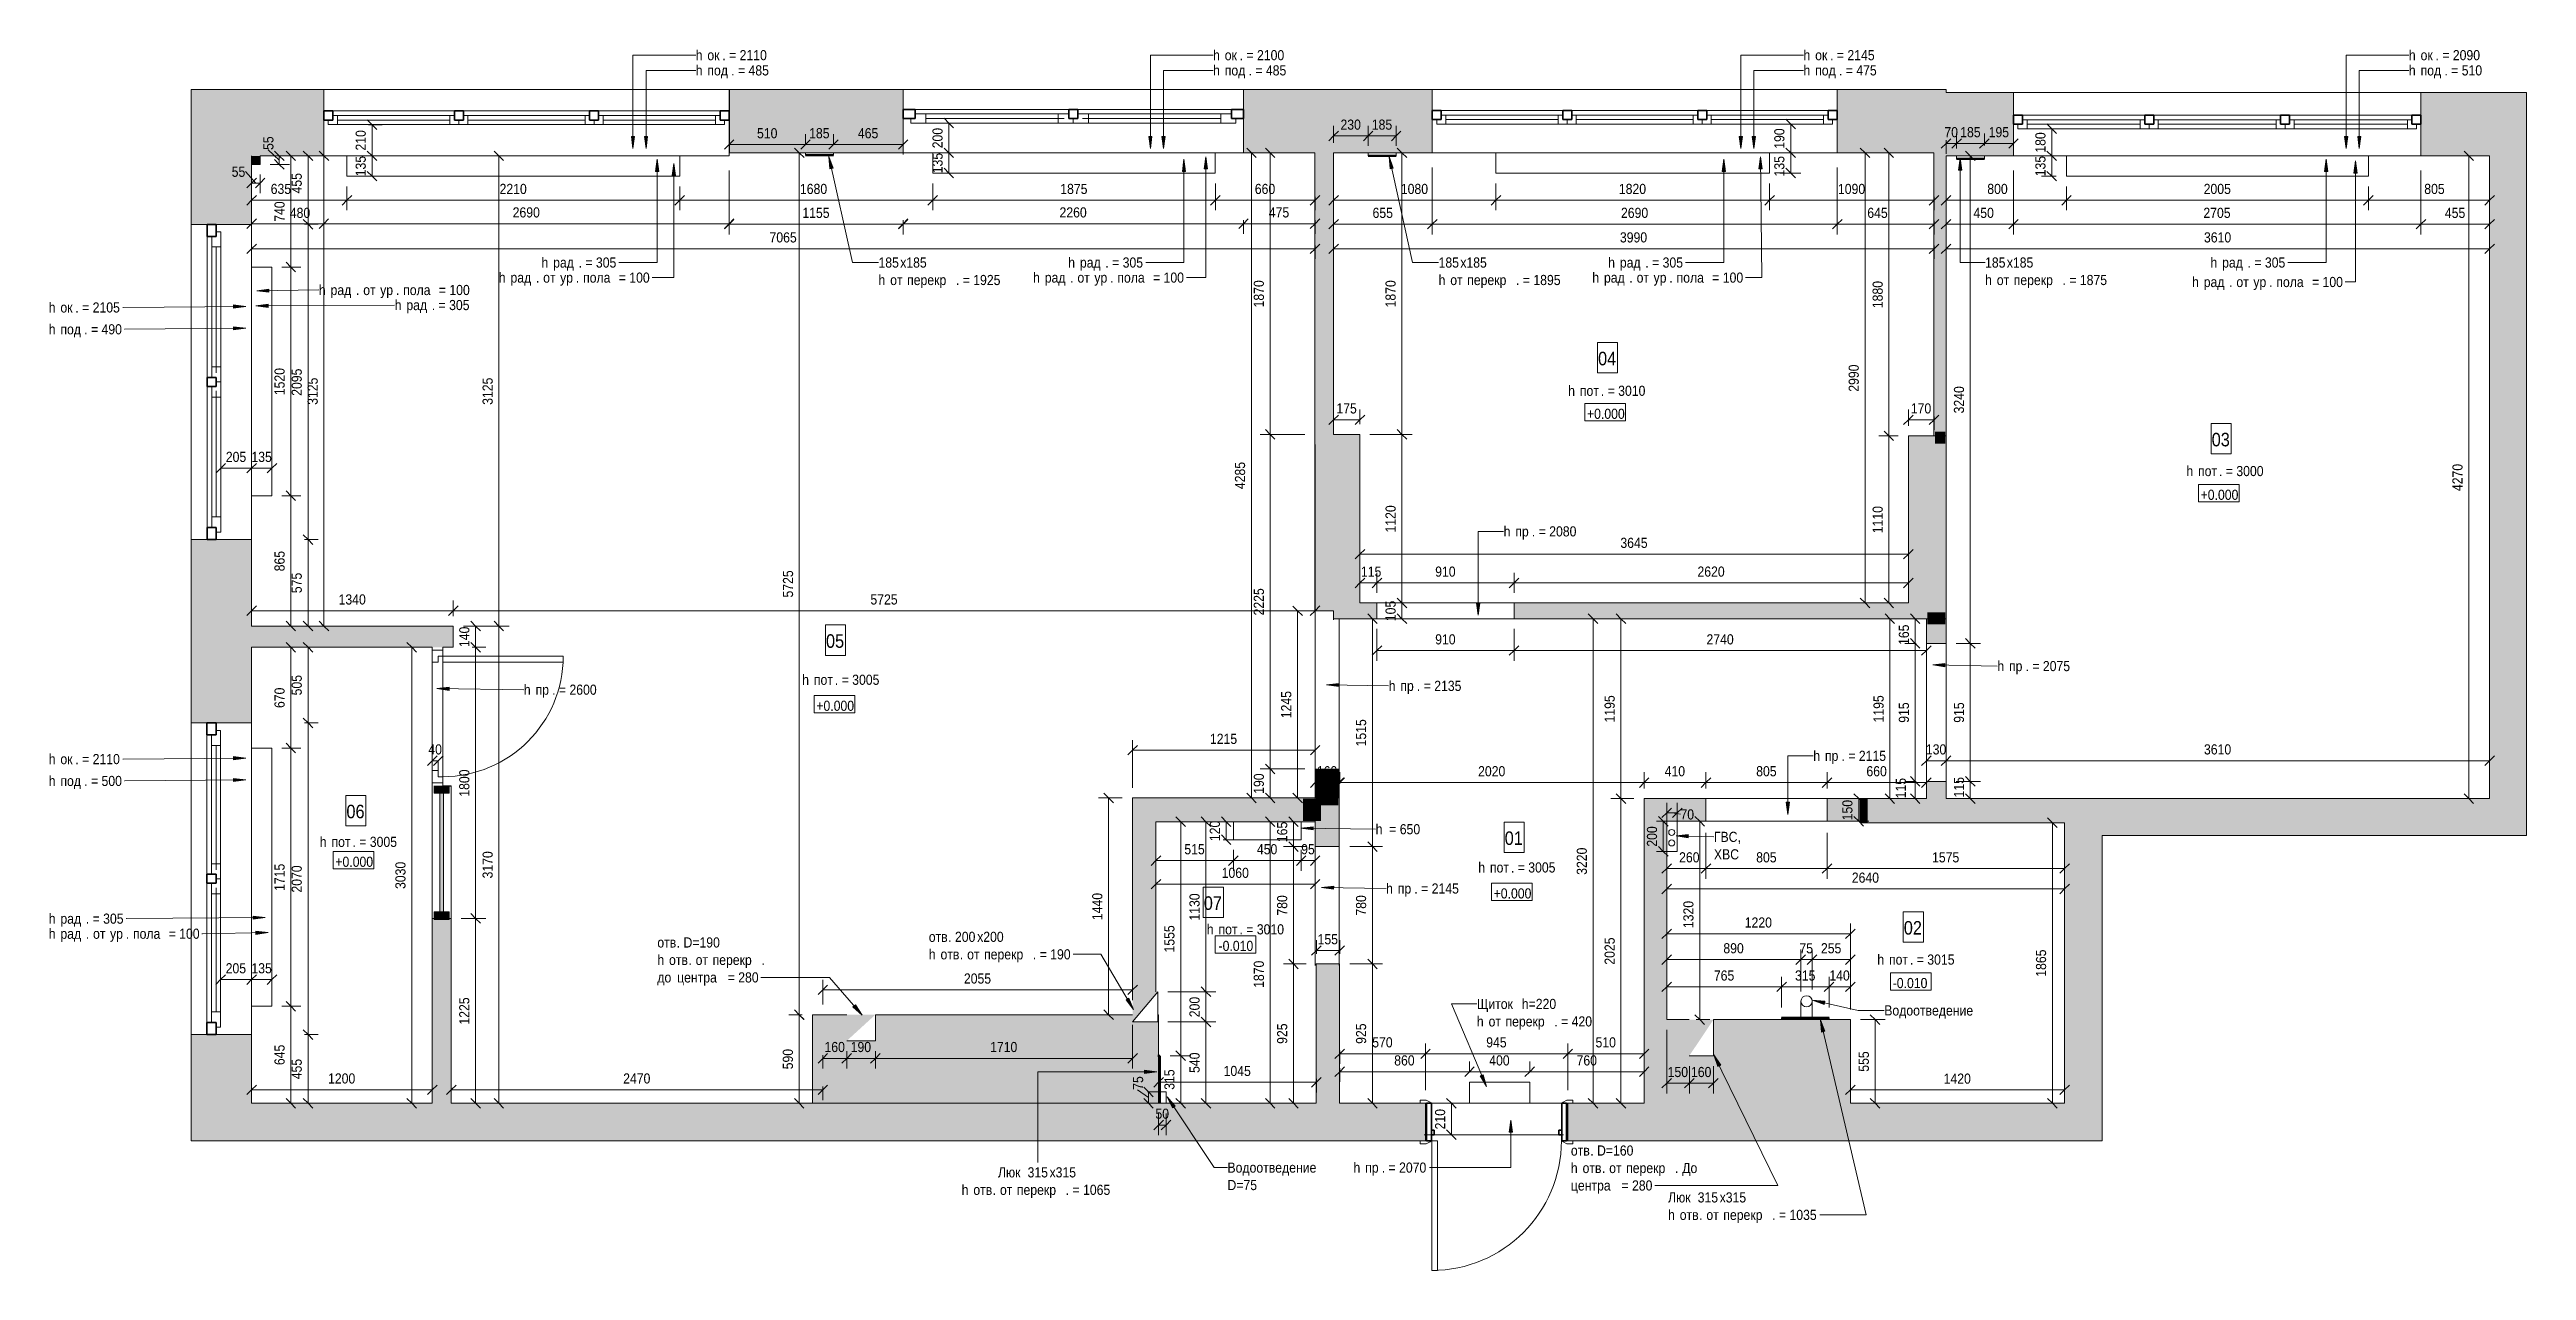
# Model space of a CAD drawing. Header units: millimetres. Extents: x 13896 to 30347, y -17371 to -9261.
import ezdxf

# ---------------------------------------------------------------- set-up
doc = ezdxf.new("R2010")
doc.units = ezdxf.units.MM
doc.linetypes.add('ADSK_Штрих_ш3 п1_5', pattern=[4.5, 3, -1.5])
for name, color, linetype, lineweight in [('_ Окна', 7, 'Continuous', 35), ('Аннотация', 7, 'Continuous', 9), ('Витраж', 7, 'Continuous', 20), ('Двери', 7, 'Continuous', 20), ('Линии разделители', 7, 'ADSK_Штрих_ш3 п1_5', 9), ('Марки помещений', 7, 'Continuous', 18), ('Окна', 7, 'Continuous', 20), ('Панели витража', 7, 'Continuous', 20), ('Перекрытие', 7, 'Continuous', 20), ('Размеры', 7, 'Continuous', 9), ('Размеры-45', 7, 'Continuous', 9), ('Стены внутренние', 7, 'Continuous', 20), ('Узлы', 7, 'Continuous', 20)]:
    doc.layers.add(name, color=color, linetype=linetype, lineweight=lineweight)
doc.layers.add('Линии', color=94, linetype='Continuous', lineweight=9, true_color=0x00a600)
doc.styles.add('Century Gothic', font='GOTHIC.TTF', dxfattribs={"width": 0.9, "height": 67.5})
doc.styles.add('Century Gothic_1', font='GOTHIC.TTF', dxfattribs={"width": 0.9, "height": 90})
doc.dimstyles.new('GOT_1_5_округ_до_5', dxfattribs={"dimscale": 304.8, "dimtxt": 70.481358, "dimasz": 0.20876, "dimexe": 0.221457, "dimexo": 0.221457, "dimgap": 0.073819, "dimtad": 1, "dimdec": 0, "dimrnd": 5, "dimdsep": 46, "dimtxsty": 'Century Gothic', "dimblk1": 'OBLIQUE', "dimblk2": 'OBLIQUE', "dimsah": 1, "dimcen": 0.09, "dimazin": 0, "dimtfac": 1, "dimtdec": 4, "dimtix": 1, "dimtmove": 0, "dimatfit": 3, "dimfxl": 1, "dimtvp": 1, "dimtolj": 1, "dimtzin": 0, "dimarcsym": 2})
doc.dimstyles.new('GOT_1_5_округ_до_5_1', dxfattribs={"dimscale": 304.8, "dimtxt": 70.481358, "dimasz": 0.20876, "dimexe": 0.221457, "dimexo": 0.221457, "dimgap": 0.073819, "dimtad": 1, "dimdec": 0, "dimrnd": 5, "dimdsep": 46, "dimtxsty": 'Century Gothic', "dimblk1": 'OBLIQUE', "dimblk2": 'OBLIQUE', "dimsah": 1, "dimcen": 0.09, "dimazin": 0, "dimtfac": 1, "dimtdec": 4, "dimtix": 1, "dimtmove": 2, "dimatfit": 3, "dimfxl": 1, "dimtvp": 1, "dimtolj": 1, "dimtzin": 0, "dimarcsym": 2})
doc.dimstyles.new('GOT_1_5_округ_до_5_2', dxfattribs={"dimscale": 304.8, "dimtxt": 70.481358, "dimasz": 0.20876, "dimexe": 0.221457, "dimexo": 0.221457, "dimgap": 0.073819, "dimtad": 1, "dimdec": 0, "dimrnd": 5, "dimdsep": 46, "dimtxsty": 'Century Gothic', "dimblk1": 'OBLIQUE', "dimblk2": 'OBLIQUE', "dimsah": 1, "dimcen": 0.09, "dimazin": 0, "dimtfac": 1, "dimtdec": 4, "dimtix": 1, "dimtmove": 1, "dimatfit": 3, "dimfxl": 1, "dimtvp": 1, "dimtolj": 1, "dimtzin": 0, "dimarcsym": 2})

msp = doc.modelspace()

# ---------------------------------------------------------------- texts
at = {"layer": 'Аннотация', "char_height": 67.5, "attachment_point": 1, "style": 'Century Gothic'}
for s, insert, width in [('h ', (18187.5, -9264.5), 94.158), ('h ', (18187.5, -9365.5), 94.158), ('ок', (18265.2, -9264.5), 120.133), ('. = 2110', (18364.3, -9264.5), 383.126), ('. = 485', (18423.3, -9365.5), 324.683), ('h ', (21623.8, -9264.5), 94.158), ('h ', (21623.8, -9365.5), 94.158), ('ок', (21701.5, -9264.5), 120.133), ('. = 2100', (21800.6, -9264.5), 383.126), ('. = 485', (21859.6, -9365.5), 324.683), ('h ', (25545, -9264.5), 94.158), ('h ', (25545, -9365.5), 94.158), ('ок', (25622.7, -9264.5), 120.133), ('. = 2145', (25721.8, -9264.5), 383.126), ('. = 475', (25780.8, -9365.5), 324.683), ('h ', (29565.9, -9264.5), 94.158), ('h ', (29565.9, -9365.5), 94.158), ('ок', (29643.6, -9264.5), 120.133), ('. = 2090', (29742.7, -9264.5), 383.126), ('. = 510', (29801.7, -9365.5), 324.683), ('под', (18265.2, -9365.5), 191.563), ('под', (21701.5, -9365.5), 191.563), ('под', (25622.7, -9365.5), 191.563), ('под', (29643.6, -9365.5), 191.563), ('h ', (17163.3, -10642), 94.158), ('рад', (17241, -10642), 204.551), ('. = 305', (17409.8, -10642), 324.683), ('185', (19401.6, -10642), 175.329), ('\\fCentury Gothic|b0|i0|c204|p34|;\\W.9;х', (19546.2, -10642), 48.703), ('185', (19586.4, -10642), 175.329), ('h ', (20661.8, -10642), 94.158), ('рад', (20739.5, -10642), 204.551), ('. = 305', (20908.3, -10642), 324.683), ('185', (23121.6, -10642), 175.329), ('\\fCentury Gothic|b0|i0|c204|p34|;\\W.9;х', (23266.2, -10642), 48.703), ('185', (23306.4, -10642), 175.329), ('h ', (24247.9, -10642), 94.158), ('рад', (24325.6, -10642), 204.551), ('. = 305', (24494.4, -10642), 324.683), ('185', (26751.2, -10642), 175.329), ('\\fCentury Gothic|b0|i0|c204|p34|;\\W.9;х', (26895.8, -10642), 48.703), ('185', (26936, -10642), 175.329), ('h ', (28247.9, -10642), 94.158), ('рад', (28325.6, -10642), 204.551), ('. = 305', (28494.4, -10642), 324.683), ('h ', (15684.9, -10824.4), 94.158), ('рад', (15762.6, -10824.4), 204.551), ('от', (15979.6, -10824.4), 107.146), ('\\fCentury Gothic|b0|i0|c204|p34|;\\W.9; ', (16068, -10824.4), 29.222), ('ур', (16092.1, -10824.4), 126.627), ('пола', (16244.8, -10824.4), 259.747), (' = 100', (16459.1, -10824.4), 295.462), ('h ', (16879.9, -10742), 94.158), ('рад', (16957.6, -10742), 204.551), ('. ', (17126.4, -10742), 58.443), ('от', (17174.6, -10742), 107.146), ('\\fCentury Gothic|b0|i0|c204|p34|;\\W.9; ', (17263, -10742), 29.222), ('ур', (17287.1, -10742), 126.627), ('. ', (17391.6, -10742), 58.443), ('пола', (17439.8, -10742), 259.747), (' = 100', (17654.1, -10742), 295.462), ('h ', (19401.6, -10758), 94.158), ('от', (19479.3, -10758), 107.146), ('\\fCentury Gothic|b0|i0|c204|p34|;\\W.9; ', (19567.7, -10758), 29.222), ('перекр', (19591.8, -10758), 392.867), ('. = 1925', (19915.9, -10758), 383.126), ('h ', (20428.3, -10742), 94.158), ('рад', (20506, -10742), 204.551), ('. ', (20674.8, -10742), 58.443), ('от', (20723, -10742), 107.146), ('\\fCentury Gothic|b0|i0|c204|p34|;\\W.9; ', (20811.4, -10742), 29.222), ('ур', (20835.5, -10742), 126.627), ('. ', (20940, -10742), 58.443), ('пола', (20988.2, -10742), 259.747), (' = 100', (21202.5, -10742), 295.462), ('h ', (23121.6, -10758), 94.158), ('от', (23199.3, -10758), 107.146), ('\\fCentury Gothic|b0|i0|c204|p34|;\\W.9; ', (23287.7, -10758), 29.222), ('перекр', (23311.8, -10758), 392.867), ('. = 1895', (23635.9, -10758), 383.126), ('h ', (24142.3, -10742), 94.158), ('рад', (24220, -10742), 204.551), ('. ', (24388.8, -10742), 58.443), ('от', (24437, -10742), 107.146), ('\\fCentury Gothic|b0|i0|c204|p34|;\\W.9; ', (24525.4, -10742), 29.222), ('ур', (24549.5, -10742), 126.627), ('. ', (24654, -10742), 58.443), ('пола', (24702.2, -10742), 259.747), (' = 100', (24916.5, -10742), 295.462), ('h ', (26751.2, -10758), 94.158), ('от', (26828.9, -10758), 107.146), ('\\fCentury Gothic|b0|i0|c204|p34|;\\W.9; ', (26917.3, -10758), 29.222), ('перекр', (26941.4, -10758), 392.867), ('. = 1875', (27265.5, -10758), 383.126), ('h ', (28125.6, -10771.2), 94.158), ('рад', (28203.3, -10771.2), 204.551), ('. ', (28372.1, -10771.2), 58.443), ('от', (28420.3, -10771.2), 107.146), ('\\fCentury Gothic|b0|i0|c204|p34|;\\W.9; ', (28508.7, -10771.2), 29.222), ('ур', (28532.8, -10771.2), 126.627), ('. ', (28637.3, -10771.2), 58.443), ('пола', (28685.5, -10771.2), 259.747), (' = 100', (28899.9, -10771.2), 295.462), ('h ', (13890.6, -10940.5), 94.158), ('ок', (13968.3, -10940.5), 120.133), ('. = 2105', (14067.4, -10940.5), 383.126), ('. ', (15931.4, -10824.4), 58.443), ('h ', (16188.3, -10924.4), 94.158), ('. ', (16196.6, -10824.4), 58.443), ('рад', (16266, -10924.4), 204.551), ('. = 305', (16434.8, -10924.4), 324.683), ('h ', (13890.6, -11085.5), 94.158), ('под', (13968.3, -11085.5), 191.563), ('. = 490', (14126.3, -11085.5), 324.683), ('h ', (23982.3, -11493.9), 94.158), ('пот', (24060, -11493.9), 168.835), ('. = 3010', (24199.3, -11493.9), 383.126), ('+0.000', (24107.2, -11646.8), 327.93), ('h ', (28087.8, -12027.1), 94.158), ('пот', (28165.5, -12027.1), 168.835), ('. = 3000', (28304.8, -12027.1), 383.126), ('+0.000', (28182.7, -12184.9), 327.93), ('h ', (23553.7, -12427.8), 94.158), ('пр', (23631.3, -12427.8), 133.12), ('. = 2080', (23741.2, -12427.8), 383.126), ('h ', (26832.5, -13322.6), 94.158), ('. = 2075', (27020, -13322.6), 383.126), ('h ', (17046.6, -13479.4), 94.158), ('. = 2600', (17234.1, -13479.4), 383.126), ('h ', (18895, -13413.5), 94.158), ('пот', (18972.7, -13413.5), 168.835), ('. = 3005', (19112, -13413.5), 383.126), ('h ', (22790, -13454.1), 94.158), ('пр', (22867.6, -13454.1), 133.12), ('. = 2135', (22977.5, -13454.1), 383.126), ('пр', (26910.1, -13322.6), 133.12), ('пр', (17124.3, -13479.4), 133.12), ('+0.000', (18988.9, -13586.4), 327.93), ('h ', (13890.6, -13940.5), 94.158), ('ок', (13968.3, -13940.5), 120.133), ('. = 2110', (14067.4, -13940.5), 383.126), ('h ', (25610.1, -13918.8), 94.158), ('пр', (25687.8, -13918.8), 133.12), ('. = 2115', (25797.6, -13918.8), 383.126), ('h ', (13890.6, -14085.5), 94.158), ('под', (13968.3, -14085.5), 191.563), ('. = 500', (14126.3, -14085.5), 324.683), ('h  = 650', (22703.5, -14406.2), 389.62), ('ГВС', (24950.1, -14457.1), 191.563), ('h ', (15691.1, -14490.3), 94.158), ('пот', (15768.8, -14490.3), 168.835), ('+0.000', (15794.4, -14622.6), 327.93), ('. = 3005', (15908.1, -14490.3), 383.126), ('ХВС', (24950.1, -14573.1), 204.551), (', ', (25108.2, -14457.1), 58.443), ('h ', (22773, -14800.1), 94.158), ('. = 2145', (22960.5, -14800.1), 383.126), ('h ', (23385.1, -14660.2), 94.158), ('пот', (23462.8, -14660.2), 168.835), ('. = 3005', (23602.1, -14660.2), 383.126), ('пр', (22850.7, -14800.1), 133.12), ('+0.000', (23487.2, -14832.8), 327.93), ('h ', (13890.6, -15000.4), 94.158), ('h ', (13890.6, -15100.4), 94.158), ('рад', (13968.3, -15000.4), 204.551), ('рад', (13968.3, -15100.4), 204.551), ('. = 305', (14137, -15000.4), 324.683), ('от', (14185.2, -15100.4), 107.146), ('\\fCentury Gothic|b0|i0|c204|p34|;\\W.9; ', (14273.7, -15100.4), 29.222), ('ур', (14297.8, -15100.4), 126.627), ('пола', (14450.5, -15100.4), 259.747), (' = 100', (14664.8, -15100.4), 295.462), ('. 200', (19864.5, -15121.2), 233.772), ('200', (20097.5, -15121.2), 175.329), ('h ', (21582.3, -15071.3), 94.158), ('пот', (21660, -15071.3), 168.835), ('. = 3010', (21799.3, -15071.3), 383.126), ('. ', (14137, -15100.4), 58.443), ('. ', (14402.2, -15100.4), 58.443), ('отв', (17932.9, -15158.5), 155.848), ('h ', (17932.9, -15274.5), 94.158), ('отв', (18010.6, -15274.5), 155.848), ('. D=190', (18061.5, -15158.5), 373.386), ('от', (18187.4, -15274.5), 107.146), ('\\fCentury Gothic|b0|i0|c204|p34|;\\W.9; ', (18275.8, -15274.5), 29.222), ('перекр', (18299.9, -15274.5), 392.867), ('отв', (19735.9, -15121.2), 155.848), ('h ', (19735.9, -15237.3), 94.158), ('отв', (19813.6, -15237.3), 155.848), ('. ', (19942.2, -15237.3), 58.443), ('от', (19990.4, -15237.3), 107.146), ('\\fCentury Gothic|b0|i0|c204|p34|;\\W.9;х', (20057.4, -15121.2), 48.703), ('\\fCentury Gothic|b0|i0|c204|p34|;\\W.9; ', (20078.8, -15237.3), 29.222), ('перекр', (20102.9, -15237.3), 392.867), ('. = 190', (20427.1, -15237.3), 324.683), ('-0.010', (21660.4, -15181.3), 298.709), ('h ', (26035.4, -15272.1), 94.158), ('пот', (26113.1, -15272.1), 168.835), ('. = 3015', (26252.4, -15272.1), 383.126), ('до', (17932.9, -15390.6), 129.873), ('\\fCentury Gothic|b0|i0|c204|p34|;\\W.9; ', (18040.1, -15390.6), 29.222), ('центра', (18064.2, -15390.6), 379.88), ('. ', (18139.2, -15274.5), 58.443), (' = 280', (18377.6, -15390.6), 295.462), ('\\fCentury Gothic|b0|i0|c204|p34|;\\W.9;.', (18624.1, -15274.5), 29.222), ('-0.010', (26137.8, -15428.1), 298.709), ('Щиток', (23375.9, -15566.8), 334.424), (' h=220', (23651.8, -15566.8), 331.177), ('h ', (23375.9, -15682.9), 94.158), ('от', (23453.6, -15682.9), 107.146), ('\\fCentury Gothic|b0|i0|c204|p34|;\\W.9; ', (23542, -15682.9), 29.222), ('перекр', (23566.1, -15682.9), 392.867), ('. = 420', (23890.2, -15682.9), 324.683), ('отв', (24000.3, -16540.6), 155.848), ('. D=160', (24128.8, -16540.6), 373.386), ('Люк', (20195.1, -16685.6), 211.044), (' 315', (20369.2, -16685.6), 204.551), ('\\fCentury Gothic|b0|i0|c204|p34|;\\W.9;х', (20538, -16685.6), 48.703), ('315', (20578.2, -16685.6), 175.329), ('Водоотведение', (21719.5, -16654), 805.215), ('D=75', (21719.5, -16770), 256.5), ('\\fCentury Gothic|b0|i0|c204|p34|;\\W.9; ', (22383.8, -16654), 29.222), ('h ', (22556.6, -16654), 94.158), ('пр', (22634.3, -16654), 133.12), ('. = 2070', (22744.1, -16654), 383.126), ('h ', (24000.3, -16656.7), 94.158), ('отв', (24077.9, -16656.7), 155.848), ('. ', (24206.5, -16656.7), 58.443), ('от', (24254.7, -16656.7), 107.146), (' = 280', (24313.7, -16772.8), 295.462), ('\\fCentury Gothic|b0|i0|c204|p34|;\\W.9; ', (24343.2, -16656.7), 29.222), ('перекр', (24367.3, -16656.7), 392.867), ('. ', (24691.4, -16656.7), 58.443), ('До', (24739.6, -16656.7), 146.108), ('\\fCentury Gothic|b0|i0|c204|p34|;\\W.9; ', (24860.2, -16656.7), 29.222), ('h ', (19954, -16801.7), 94.158), ('отв', (20031.7, -16801.7), 155.848), ('. ', (20160.3, -16801.7), 58.443), ('от', (20208.5, -16801.7), 107.146), ('\\fCentury Gothic|b0|i0|c204|p34|;\\W.9; ', (20296.9, -16801.7), 29.222), ('перекр', (20321, -16801.7), 392.867), ('. = 1065', (20645.2, -16801.7), 383.126), ('центра', (24000.3, -16772.8), 379.88), ('Люк', (24645.7, -16852.1), 211.044), (' 315', (24819.8, -16852.1), 204.551), ('\\fCentury Gothic|b0|i0|c204|p34|;\\W.9;х', (24988.6, -16852.1), 48.703), ('315', (25028.8, -16852.1), 175.329), ('h ', (24645.7, -16968.2), 94.158), ('отв', (24723.4, -16968.2), 155.848), ('. ', (24852, -16968.2), 58.443), ('от', (24900.2, -16968.2), 107.146), ('\\fCentury Gothic|b0|i0|c204|p34|;\\W.9; ', (24988.6, -16968.2), 29.222), ('перекр', (25012.7, -16968.2), 392.867), ('. = 1035', (25336.9, -16968.2), 383.126)]:
    msp.add_mtext(s, dxfattribs=dict(at, insert=insert, width=width))
at = {"layer": 'Аннотация', "insert": (26081.5, -15609.9), "char_height": 67.5, "width": 805.215, "attachment_point": 1, "rotation": 359.9355, "style": 'Century Gothic'}
msp.add_mtext('Водоотведение', dxfattribs=at)
at = {"layer": 'Марки помещений', "lineweight": 9, "char_height": 90, "width": 155.848, "attachment_point": 1, "style": 'Century Gothic_1'}
for s, insert in [('04', (24180.8, -11268.6)), ('03', (28256.3, -11806.8)), ('05', (19053, -13145)), ('06', (15868, -14277.3)), ('01', (23560.8, -14454.6)), ('07', (21562.2, -14885.8)), ('02', (26211.4, -15050))]:
    msp.add_mtext(s, dxfattribs=dict(at, insert=insert))

# ---------------------------------------------------------------- blocks, each defined once
blk = doc.blocks.new('w3 - w3-5825041-02_Обмерочный план')
at = {"layer": '_ Окна', "lineweight": 9}
for p, q in [((-1100, 30), (-1040, 30)), ((-1100, 0), (-1100, 30)), ((-1040, 30), (-1040, -30)), ((-288, 30), (-228, 30)), ((-288, -30), (-288, 30)), ((-228, 30), (-228, 0)), ((-228, 30), (-168, 30)), ((-228, 0), (-228, 30)), ((-168, 30), (-168, -30)), ((614, 30), (674, 30)), ((614, -30), (614, 30)), ((674, 30), (734, 30)), ((674, 0), (674, 30)), ((674, 30), (674, 0)), ((734, 30), (734, -30)), ((1486, 30), (1546, 30)), ((1486, -30), (1486, 30)), ((1546, 30), (1546, 0)), ((-1070, 0), (-1100, 0)), ((-1070, -30), (-1070, 0)), ((-1040, -30), (-1070, -30)), ((-258, -30), (-288, -30)), ((-258, 0), (-258, -30)), ((-228, 0), (-258, 0)), ((-198, 0), (-228, 0)), ((-198, -30), (-198, 0)), ((-168, -30), (-198, -30)), ((644, -30), (614, -30)), ((644, 0), (644, -30)), ((674, 0), (644, 0)), ((704, 0), (674, 0)), ((704, -30), (704, 0)), ((734, -30), (704, -30)), ((1516, -30), (1486, -30)), ((1516, 0), (1516, -30)), ((1546, 0), (1516, 0))]:
    blk.add_line(p, q, dxfattribs=at)
at = {"layer": '_ Окна'}
for p, q in [((-1130, -60), (-1130, 0)), ((-1130, 0), (-1070, 0)), ((-1070, -60), (-1130, -60)), ((-1070, 0), (-1070, -60)), ((-258, 0), (-198, 0)), ((-258, -60), (-258, 0)), ((-198, -60), (-258, -60)), ((-198, 0), (-198, -60)), ((644, 0), (704, 0)), ((644, -60), (644, 0)), ((704, -60), (644, -60)), ((704, 0), (704, -60)), ((1516, -60), (1516, 0)), ((1516, 0), (1576, 0)), ((1576, -60), (1516, -60)), ((1576, 0), (1576, -60))]:
    blk.add_line(p, q, dxfattribs=at)
at = {"layer": 'Окна', "lineweight": 9}
for p, q in [((-1040, 30), (-288, 30)), ((-168, 30), (614, 30)), ((734, 30), (1486, 30)), ((-288, -30), (-1040, -30)), ((614, -30), (-168, -30)), ((1486, -30), (734, -30))]:
    blk.add_line(p, q, dxfattribs=at)
at = {"layer": 'Окна'}
for p, q in [((-1070, -60), (-258, -60)), ((-1040, 0), (-288, 0)), ((-198, -60), (644, -60)), ((-168, 0), (614, 0)), ((704, -60), (1516, -60)), ((734, 0), (1486, 0))]:
    blk.add_line(p, q, dxfattribs=at)
blk = doc.blocks.new('w3 - w3 2-6168632-02_Обмерочный план')
at = {"layer": '_ Окна', "lineweight": 9}
for p, q in [((-1100, 19), (-1040, 19)), ((-1100, -11), (-1100, 19)), ((-1040, 19), (-1040, -41)), ((-294, 19), (-234, 19)), ((-294, -41), (-294, 19)), ((-234, 19), (-234, -11)), ((-234, 19), (-174, 19)), ((-234, -11), (-234, 19)), ((-174, 19), (-174, -41)), ((603, 19), (663, 19)), ((603, -41), (603, 19)), ((663, 19), (723, 19)), ((663, -11), (663, 19)), ((663, 19), (663, -11)), ((723, 19), (723, -41)), ((1469, 19), (1529, 19)), ((1469, -41), (1469, 19)), ((1529, 19), (1529, -11)), ((-1070, -11), (-1100, -11)), ((-1070, -41), (-1070, -11)), ((-1040, -41), (-1070, -41)), ((-264, -41), (-294, -41)), ((-264, -11), (-264, -41)), ((-234, -11), (-264, -11)), ((-204, -11), (-234, -11)), ((-204, -41), (-204, -11)), ((-174, -41), (-204, -41)), ((633, -41), (603, -41)), ((633, -11), (633, -41)), ((663, -11), (633, -11)), ((693, -11), (663, -11)), ((693, -41), (693, -11)), ((723, -41), (693, -41)), ((1499, -41), (1469, -41)), ((1499, -11), (1499, -41)), ((1529, -11), (1499, -11))]:
    blk.add_line(p, q, dxfattribs=at)
at = {"layer": '_ Окна'}
for p, q in [((-1130, -71), (-1130, -11)), ((-1130, -11), (-1070, -11)), ((-1070, -71), (-1130, -71)), ((-1070, -11), (-1070, -71)), ((-264, -11), (-204, -11)), ((-264, -71), (-264, -11)), ((-204, -71), (-264, -71)), ((-204, -11), (-204, -71)), ((633, -11), (693, -11)), ((633, -71), (633, -11)), ((693, -71), (633, -71)), ((693, -11), (693, -71)), ((1499, -71), (1499, -11)), ((1499, -11), (1559, -11)), ((1559, -71), (1499, -71)), ((1559, -11), (1559, -71))]:
    blk.add_line(p, q, dxfattribs=at)
at = {"layer": 'Окна', "lineweight": 9}
for p, q in [((-1040, 19), (-294, 19)), ((-174, 19), (603, 19)), ((723, 19), (1469, 19)), ((-294, -41), (-1040, -41)), ((603, -41), (-174, -41)), ((1469, -41), (723, -41))]:
    blk.add_line(p, q, dxfattribs=at)
at = {"layer": 'Окна'}
for p, q in [((-1070, -71), (-264, -71)), ((-1040, -11), (-294, -11)), ((-204, -71), (633, -71)), ((-174, -11), (603, -11)), ((693, -71), (1499, -71)), ((723, -11), (1469, -11))]:
    blk.add_line(p, q, dxfattribs=at)
blk = doc.blocks.new('w3 - w3 2 233-5852194-02_Обмерочный план')
at = {"layer": '_ Окна', "lineweight": 9}
for p, q in [((-1100, 12), (-1040, 12)), ((-1100, -18), (-1100, 12)), ((-1040, 12), (-1040, -48)), ((-293, 12), (-233, 12)), ((-293, -48), (-293, 12)), ((-233, 12), (-233, -18)), ((-233, 12), (-173, 12)), ((-233, -18), (-233, 12)), ((-173, 12), (-173, -48)), ((605, 12), (665, 12)), ((605, -48), (605, 12)), ((665, 12), (725, 12)), ((665, -18), (665, 12)), ((665, 12), (665, -18)), ((725, 12), (725, -48)), ((1472, 12), (1532, 12)), ((1472, -48), (1472, 12)), ((1532, 12), (1532, -18)), ((-1070, -18), (-1100, -18)), ((-1070, -48), (-1070, -18)), ((-1040, -48), (-1070, -48)), ((-263, -48), (-293, -48)), ((-263, -18), (-263, -48)), ((-233, -18), (-263, -18)), ((-203, -18), (-233, -18)), ((-203, -48), (-203, -18)), ((-173, -48), (-203, -48)), ((635, -48), (605, -48)), ((635, -18), (635, -48)), ((665, -18), (635, -18)), ((695, -18), (665, -18)), ((695, -48), (695, -18)), ((725, -48), (695, -48)), ((1502, -48), (1472, -48)), ((1502, -18), (1502, -48)), ((1532, -18), (1502, -18))]:
    blk.add_line(p, q, dxfattribs=at)
at = {"layer": '_ Окна'}
for p, q in [((-1130, -78), (-1130, -18)), ((-1130, -18), (-1070, -18)), ((-1070, -78), (-1130, -78)), ((-1070, -18), (-1070, -78)), ((-263, -18), (-203, -18)), ((-263, -78), (-263, -18)), ((-203, -78), (-263, -78)), ((-203, -18), (-203, -78)), ((635, -18), (695, -18)), ((635, -78), (635, -18)), ((695, -78), (635, -78)), ((695, -18), (695, -78)), ((1502, -78), (1502, -18)), ((1502, -18), (1562, -18)), ((1562, -78), (1502, -78)), ((1562, -18), (1562, -78))]:
    blk.add_line(p, q, dxfattribs=at)
at = {"layer": 'Окна', "lineweight": 9}
for p, q in [((-1040, 12), (-293, 12)), ((-173, 12), (605, 12)), ((725, 12), (1472, 12)), ((-293, -48), (-1040, -48)), ((605, -48), (-173, -48)), ((1472, -48), (725, -48))]:
    blk.add_line(p, q, dxfattribs=at)
at = {"layer": 'Окна'}
for p, q in [((-1070, -78), (-263, -78)), ((-1040, -18), (-293, -18)), ((-203, -78), (635, -78)), ((-173, -18), (605, -18)), ((695, -78), (1502, -78)), ((725, -18), (1472, -18))]:
    blk.add_line(p, q, dxfattribs=at)
blk = doc.blocks.new('Anschlag - Anschlag 2-6141227-02_Обмерочный план')
at = {"layer": '_ Окна', "lineweight": 9}
for p, q in [((-1080, 12), (-980, 12)), ((-1080, -18), (-1080, 12)), ((-980, 12), (-980, -48)), ((-100, 12), (0, 12)), ((-100, -48), (-100, 12)), ((0, 12), (100, 12)), ((0, -18), (0, 12)), ((0, 12), (0, -18)), ((100, 12), (100, -48)), ((980, 12), (1080, 12)), ((980, -48), (980, 12)), ((1080, 12), (1080, -18)), ((-1050, -18), (-1080, -18)), ((-1050, -48), (-1050, -18)), ((-980, -48), (-1050, -48)), ((-30, -48), (-100, -48)), ((-30, -18), (-30, -48)), ((0, -18), (-30, -18)), ((30, -18), (0, -18)), ((30, -48), (30, -18)), ((100, -48), (30, -48)), ((1050, -48), (980, -48)), ((1050, -18), (1050, -48)), ((1080, -18), (1050, -18))]:
    blk.add_line(p, q, dxfattribs=at)
at = {"layer": '_ Окна'}
for p, q in [((-1130, -78), (-1130, -18)), ((-1130, -18), (-1050, -18)), ((-1050, -78), (-1130, -78)), ((-1050, -18), (-1050, -78)), ((-30, -18), (30, -18)), ((-30, -78), (-30, -18)), ((30, -78), (-30, -78)), ((30, -18), (30, -78)), ((1050, -78), (1050, -18)), ((1050, -18), (1130, -18)), ((1130, -78), (1050, -78)), ((1130, -18), (1130, -78))]:
    blk.add_line(p, q, dxfattribs=at)
at = {"layer": 'Окна', "lineweight": 9}
for p, q in [((-980, 12), (-100, 12)), ((100, 12), (980, 12)), ((-100, -48), (-980, -48)), ((980, -48), (100, -48))]:
    blk.add_line(p, q, dxfattribs=at)
at = {"layer": 'Окна'}
for p, q in [((-1050, -78), (-30, -78)), ((-980, -18), (-60, -18)), ((30, -78), (1050, -78)), ((60, -18), (980, -18))]:
    blk.add_line(p, q, dxfattribs=at)
blk = doc.blocks.new('Anschlag - Anschlag 23-5852245-02_Обмерочный план')
at = {"layer": '_ Окна'}
for p, q in [((-1047, -94), (-1047, -34)), ((-1047, -34), (-967, -34)), ((-967, -94), (-1047, -94)), ((-967, -34), (-967, -94)), ((-30, -34), (30, -34)), ((-30, -94), (-30, -34)), ((30, -94), (-30, -94)), ((30, -34), (30, -94)), ((967, -94), (967, -34)), ((967, -34), (1047, -34)), ((1047, -94), (967, -94)), ((1047, -34), (1047, -94))]:
    blk.add_line(p, q, dxfattribs=at)
at = {"layer": '_ Окна', "lineweight": 9}
for p, q in [((-997, -4), (-897, -4)), ((-997, -34), (-997, -4)), ((-967, -34), (-997, -34)), ((-967, -64), (-967, -34)), ((-897, -64), (-967, -64)), ((-897, -4), (-897, -64)), ((-100, -4), (0, -4)), ((-100, -64), (-100, -4)), ((-30, -64), (-100, -64)), ((-30, -34), (-30, -64)), ((0, -34), (-30, -34)), ((0, -4), (100, -4)), ((0, -34), (0, -4)), ((0, -4), (0, -34)), ((30, -34), (0, -34)), ((30, -64), (30, -34)), ((100, -64), (30, -64)), ((100, -4), (100, -64)), ((897, -4), (997, -4)), ((897, -64), (897, -4)), ((967, -64), (897, -64)), ((967, -34), (967, -64)), ((997, -34), (967, -34)), ((997, -4), (997, -34))]:
    blk.add_line(p, q, dxfattribs=at)
at = {"layer": 'Окна'}
for p, q in [((-967, -94), (-30, -94)), ((-897, -34), (-60, -34)), ((30, -94), (967, -94)), ((60, -34), (897, -34))]:
    blk.add_line(p, q, dxfattribs=at)
at = {"layer": 'Окна', "lineweight": 9}
for p, q in [((-897, -4), (-100, -4)), ((-100, -64), (-897, -64)), ((100, -4), (897, -4)), ((897, -64), (100, -64))]:
    blk.add_line(p, q, dxfattribs=at)
blk = doc.blocks.new('Anschlag - Anschlag 24е-6168689-02_Обмерочный план')
at = {"layer": '_ Окна'}
for p, q in [((-1035, -96), (-1035, -36)), ((-1035, -36), (-955, -36)), ((-955, -96), (-1035, -96)), ((-955, -36), (-955, -96)), ((-30, -36), (30, -36)), ((-30, -96), (-30, -36)), ((30, -96), (-30, -96)), ((30, -36), (30, -96)), ((955, -96), (955, -36)), ((955, -36), (1035, -36)), ((1035, -96), (955, -96)), ((1035, -36), (1035, -96))]:
    blk.add_line(p, q, dxfattribs=at)
at = {"layer": '_ Окна', "lineweight": 9}
for p, q in [((-985, -6), (-885, -6)), ((-985, -36), (-985, -6)), ((-955, -36), (-985, -36)), ((-955, -66), (-955, -36)), ((-885, -66), (-955, -66)), ((-885, -6), (-885, -66)), ((-100, -6), (0, -6)), ((-100, -66), (-100, -6)), ((-30, -66), (-100, -66)), ((-30, -36), (-30, -66)), ((0, -36), (-30, -36)), ((0, -6), (100, -6)), ((0, -36), (0, -6)), ((0, -6), (0, -36)), ((30, -36), (0, -36)), ((30, -66), (30, -36)), ((100, -66), (30, -66)), ((100, -6), (100, -66)), ((885, -6), (985, -6)), ((885, -66), (885, -6)), ((955, -66), (885, -66)), ((955, -36), (955, -66)), ((985, -36), (955, -36)), ((985, -6), (985, -36))]:
    blk.add_line(p, q, dxfattribs=at)
at = {"layer": 'Окна'}
for p, q in [((-955, -96), (-30, -96)), ((-885, -36), (-60, -36)), ((30, -96), (955, -96)), ((60, -36), (885, -36))]:
    blk.add_line(p, q, dxfattribs=at)
at = {"layer": 'Окна', "lineweight": 9}
for p, q in [((-885, -6), (-100, -6)), ((-100, -66), (-885, -66)), ((100, -6), (885, -6)), ((885, -66), (100, -66))]:
    blk.add_line(p, q, dxfattribs=at)
blk = doc.blocks.new('Системная панель - ADSK_Cтеклопакет_25-5849865-02_Обмерочный план')
at = {"layer": 'Панели витража', "true_color": 0xc0c0c0}
blk.add_hatch(color=9, dxfattribs=at).paths.add_polyline_path([(394, -12.5), (394, 12.5), (-394, 12.5), (-394, -12.5)])
at = {"layer": 'Панели витража'}
for p, q in [((394, 12.5), (-394, 12.5)), ((-394, 12.5), (-394, -12.5)), ((394, -12.5), (394, 12.5)), ((-394, -12.5), (394, -12.5))]:
    blk.add_line(p, q, dxfattribs=at)
blk = doc.blocks.new('Прямоугольный импост - 50х100-5205200-02_Обмерочный план')
at = {"layer": 'Витраж', "true_color": 0xc0c0c0}
blk.add_hatch(color=9, dxfattribs=at).paths.add_polyline_path([(0, 50), (0, -50), (-50, -50), (-50, 50)])
at = {"layer": 'Витраж'}
for p, q in [((-50, 50), (0, 50)), ((-50, -50), (-50, 50)), ((0, 50), (0, -50)), ((0, -50), (-50, -50))]:
    blk.add_line(p, q, dxfattribs=at)
blk = doc.blocks.new('Прямоугольный импост - 50х100-5205208-02_Обмерочный план')
at = {"layer": 'Витраж', "true_color": 0xc0c0c0}
blk.add_hatch(color=9, dxfattribs=at).paths.add_polyline_path([(-50, -50), (0, -50), (0, 50), (-50, 50), (-50, -7)])
at = {"layer": 'Витраж'}
for p, q in [((0, 50), (-50, 50)), ((-50, 50), (-50, -50)), ((-50, -50), (0, -50)), ((0, -50), (0, -7))]:
    blk.add_line(p, q, dxfattribs=at)
blk = doc.blocks.new('IntSgl _10_ - 700х2085 256-6076316-02_Обмерочный план')
at = {"layer": 'Двери'}
for p, q in [((430.5, 986), (392.5, 986)), ((392.5, 986), (392.5, 125)), ((392.5, 986), (430.5, 986)), ((392.5, 125), (392.5, 986)), ((430.5, 125), (430.5, 986)), ((430.5, 986), (430.5, 125)), ((392.5, 125), (430.5, 125)), ((430.5, 125), (392.5, 125))]:
    blk.add_line(p, q, dxfattribs=at)
at = {"layer": 'Двери', "lineweight": 9}
for p, q in [((-467.5, 145), (-507.5, 145)), ((-507.5, 145), (-507.5, 125)), ((-507.5, 125), (-437.5, 125)), ((-441.5, 131), (-467.5, 145)), ((437.5, 125), (507.5, 125)), ((467.5, 145), (441.5, 131)), ((507.5, 145), (467.5, 145)), ((507.5, 125), (507.5, 145)), ((-507.5, -125), (-507.5, -145)), ((-437.5, -125), (-507.5, -125)), ((-507.5, -145), (-467.5, -145)), ((-467.5, -145), (-441.5, -131)), ((507.5, -125), (437.5, -125)), ((441.5, -131), (467.5, -145)), ((467.5, -145), (507.5, -145)), ((507.5, -145), (507.5, -125))]:
    blk.add_line(p, q, dxfattribs=at)
at = {"layer": 'Двери', "lineweight": 35}
for p, q in [((-432.5, 125), (-464.5, 125)), ((-464.5, 125), (-464.5, -125)), ((-432.5, -125), (-432.5, 125)), ((-413.5, 85), (-432.5, 85)), ((-432.5, 85), (-432.5, 53)), ((-432.5, 53), (-413.5, 53)), ((-413.5, 53), (-413.5, 85)), ((432.5, 85), (413.5, 85)), ((413.5, 85), (413.5, 53)), ((413.5, 53), (432.5, 53)), ((432.5, 125), (432.5, -125)), ((464.5, 125), (432.5, 125)), ((432.5, 53), (432.5, 85)), ((464.5, -125), (464.5, 125)), ((-464.5, -125), (-432.5, -125)), ((432.5, -125), (464.5, -125))]:
    blk.add_line(p, q, dxfattribs=at)
at = {"layer": 'Двери', "lineweight": 9}
for centre, radius, start, end in [((430.5, 125), 861, 90, 180), ((-445.5, 124), 8.06, 7.12502, 60.25512), ((-445.5, 124), 8.06, 7.12502, 60.25512), ((445.5, 124), 8.06, 119.74488, 172.87498), ((445.5, 124), 8.06, 119.74488, 172.87498), ((-445.5, -124), 8.06, 299.74488, 352.87498), ((-445.5, -124), 8.06, 299.74488, 352.87498), ((445.5, -124), 8.06, 187.12502, 240.25512), ((445.5, -124), 8.06, 187.12502, 240.25512)]:
    blk.add_arc(centre, radius, start, end, dxfattribs=at)
blk = doc.blocks.new('Дверь_1Створка_ГОСТ23166-99 - Дверь балконная 3-5856516-02_Обмерочный план')
at = {"layer": 'Узлы'}
for p, q in [((-438.1, 545), (-438.1, -255)), ((-398.1, 545), (-438.1, 545)), ((-398.1, -255), (-398.1, 545)), ((-438.1, -255), (-498.1, -255)), ((-498.1, -325), (-398.1, -325)), ((-478.1, -255), (-478.1, -325)), ((-438.1, -285), (-438.1, -255)), ((-438.1, -255), (-398.1, -255)), ((-398.1, -285), (-438.1, -285)), ((-398.1, -325), (-398.1, -285)), ((361.9, -285), (321.9, -285)), ((321.9, -285), (321.9, -325)), ((321.9, -325), (421.9, -325)), ((421.9, -255), (361.9, -255)), ((361.9, -255), (361.9, -285)), ((401.9, -255), (401.9, -325))]:
    blk.add_line(p, q, dxfattribs=at)
blk.add_arc((-438.1, -255), 800, 360, 90, dxfattribs=at)
blk = doc.blocks.new('DIMBLOCK1-02_Обмерочный план')
at = {"layer": 'Размеры-45'}
for p, q in [((22599, -11720), (22599, -11653)), ((22424, -11720), (22424, -11698)), ((22599, -11720), (22424, -11720)), ((22424, -11720), (22424, -11788)), ((22599, -11720), (22599, -11750))]:
    blk.add_line(p, q, dxfattribs=at)
at = {"layer": 'Размеры-45', "lineweight": 18}
for p, q in [((22424, -11720), (22392, -11752)), ((22424, -11720), (22456, -11689)), ((22599, -11720), (22567, -11752)), ((22599, -11720), (22631, -11689))]:
    blk.add_line(p, q, dxfattribs=at)
at = {"layer": 'Размеры-45', "color": 0, "insert": (22443, -11611), "char_height": 67.5, "width": 165.13, "attachment_point": 1, "line_spacing_factor": 0.984502, "style": 'Century Gothic'}
blk.add_mtext('175', dxfattribs=at)
blk = doc.blocks.new('_Oblique')
at = {"color": 0, "linetype": 'ByBlock', "lineweight": -2}
blk.add_line((-0.5, -0.5), (0.5, 0.5), dxfattribs=at)
blk = doc.blocks.new('DIMBLOCK2-02_Обмерочный план')
at = {"layer": 'Размеры-45', "lineweight": 18}
for p, q in [((21262, -16121), (21230, -16153)), ((21262, -16121), (21294, -16089)), ((22310, -16121), (22278, -16153)), ((22310, -16121), (22341, -16089))]:
    blk.add_line(p, q, dxfattribs=at)
at = {"layer": 'Размеры-45'}
for p, q in [((21262, -16121), (21262, -16098)), ((22310, -16121), (21262, -16121)), ((21262, -16121), (21262, -16188)), ((22310, -16121), (22310, -16098)), ((22310, -16121), (22310, -16188))]:
    blk.add_line(p, q, dxfattribs=at)
at = {"layer": 'Размеры-45', "color": 0, "insert": (21694, -16012), "char_height": 67.5, "width": 220.17, "attachment_point": 1, "line_spacing_factor": 0.984502, "style": 'Century Gothic'}
blk.add_mtext('1045', dxfattribs=at)
blk = doc.blocks.new('DIMBLOCK3-02_Обмерочный план')
at = {"layer": 'Размеры-45'}
for p, q in [((22302, -14805), (22302, -14623)), ((21244, -14805), (21244, -14782)), ((22302, -14805), (21244, -14805)), ((21244, -14805), (21244, -14872)), ((22302, -14805), (22302, -14872))]:
    blk.add_line(p, q, dxfattribs=at)
at = {"layer": 'Размеры-45', "lineweight": 18}
for p, q in [((21244, -14805), (21212, -14837)), ((21244, -14805), (21276, -14773)), ((22302, -14805), (22270, -14837)), ((22302, -14805), (22333, -14773))]:
    blk.add_line(p, q, dxfattribs=at)
at = {"layer": 'Размеры-45', "color": 0, "insert": (21681, -14696), "char_height": 67.5, "width": 220.17, "attachment_point": 1, "line_spacing_factor": 0.984502, "style": 'Century Gothic'}
blk.add_mtext('1060', dxfattribs=at)
blk = doc.blocks.new('DIMBLOCK4-02_Обмерочный план')
at = {"layer": 'Размеры-45', "lineweight": 18}
for p, q in [((22465, -14130), (22433, -14162)), ((22465, -14130), (22496, -14098)), ((24487, -14130), (24455, -14162)), ((24487, -14130), (24519, -14098))]:
    blk.add_line(p, q, dxfattribs=at)
at = {"layer": 'Размеры-45'}
for p, q in [((22465, -14130), (22465, -14062)), ((24487, -14130), (22465, -14130)), ((22465, -14130), (22465, -14139)), ((24487, -14130), (24487, -14062)), ((24487, -14130), (24487, -14170))]:
    blk.add_line(p, q, dxfattribs=at)
at = {"layer": 'Размеры-45', "color": 0, "insert": (23384, -14021), "char_height": 67.5, "width": 220.17, "attachment_point": 1, "line_spacing_factor": 0.984502, "style": 'Century Gothic'}
blk.add_mtext('2020', dxfattribs=at)
blk = doc.blocks.new('DIMBLOCK5-02_Обмерочный план')
at = {"layer": 'Размеры-45', "lineweight": 18}
for p, q in [((24333, -13042), (24301, -13010)), ((24333, -13042), (24365, -13074)), ((24333, -14237), (24301, -14205)), ((24333, -14237), (24365, -14269))]:
    blk.add_line(p, q, dxfattribs=at)
at = {"layer": 'Размеры-45'}
for p, q in [((24333, -13042), (24310, -13042)), ((24333, -13042), (24333, -14237)), ((24333, -13042), (24400, -13042)), ((24333, -14237), (24265, -14237)), ((24333, -14237), (24419, -14237))]:
    blk.add_line(p, q, dxfattribs=at)
at = {"layer": 'Размеры-45', "color": 0, "insert": (24224, -13731), "char_height": 67.5, "width": 220.17, "attachment_point": 1, "rotation": 90, "line_spacing_factor": 0.984502, "style": 'Century Gothic'}
blk.add_mtext('1195', dxfattribs=at)
blk = doc.blocks.new('DIMBLOCK6-02_Обмерочный план')
at = {"layer": 'Размеры-45', "lineweight": 18}
for p, q in [((22003, -14390), (21971, -14358)), ((22003, -14390), (22035, -14422)), ((22003, -16260), (21971, -16228)), ((22003, -16260), (22035, -16292))]:
    blk.add_line(p, q, dxfattribs=at)
at = {"layer": 'Размеры-45'}
for p, q in [((22003, -14390), (21981, -14390)), ((22003, -14390), (22003, -16260)), ((22003, -14390), (22071, -14390)), ((22003, -16260), (21981, -16260)), ((22003, -16260), (22071, -16260))]:
    blk.add_line(p, q, dxfattribs=at)
at = {"layer": 'Размеры-45', "color": 0, "insert": (21894, -15494), "char_height": 67.5, "width": 220.17, "attachment_point": 1, "rotation": 90, "line_spacing_factor": 0.984502, "style": 'Century Gothic'}
blk.add_mtext('1870', dxfattribs=at)
blk = doc.blocks.new('DIMBLOCK7-02_Обмерочный план')
at = {"layer": 'Размеры-45', "lineweight": 18}
for p, q in [((26119, -13042), (26087, -13010)), ((26119, -13042), (26150, -13074)), ((26119, -14237), (26087, -14205)), ((26119, -14237), (26150, -14269))]:
    blk.add_line(p, q, dxfattribs=at)
at = {"layer": 'Размеры-45'}
for p, q in [((26119, -13042), (26096, -13042)), ((26119, -13042), (26119, -14237)), ((26119, -13042), (26186, -13042)), ((26119, -14237), (26096, -14237)), ((26119, -14237), (26186, -14237))]:
    blk.add_line(p, q, dxfattribs=at)
at = {"layer": 'Размеры-45', "color": 0, "insert": (26010, -13731), "char_height": 67.5, "width": 220.17, "attachment_point": 1, "rotation": 90, "line_spacing_factor": 0.984502, "style": 'Century Gothic'}
blk.add_mtext('1195', dxfattribs=at)
blk = doc.blocks.new('DIMBLOCK8-02_Обмерочный план')
at = {"layer": 'Размеры-45', "lineweight": 18}
for p, q in [((26492, -13985), (26524, -13953)), ((30102, -13985), (30134, -13953)), ((26492, -13985), (26460, -14017)), ((30102, -13985), (30070, -14017))]:
    blk.add_line(p, q, dxfattribs=at)
at = {"layer": 'Размеры-45'}
for p, q in [((26492, -13985), (26492, -13963)), ((30102, -13985), (30102, -13963)), ((30102, -13985), (26492, -13985)), ((26492, -13985), (26492, -14053)), ((30102, -13985), (30102, -14053))]:
    blk.add_line(p, q, dxfattribs=at)
at = {"layer": 'Размеры-45', "color": 0, "insert": (28205, -13876), "char_height": 67.5, "width": 220.17, "attachment_point": 1, "line_spacing_factor": 0.984502, "style": 'Century Gothic'}
blk.add_mtext('3610', dxfattribs=at)
blk = doc.blocks.new('DIMBLOCK9-02_Обмерочный план')
at = {"layer": 'Размеры-45'}
for p, q in [((26242, -11720), (26242, -11653)), ((26412, -11720), (26242, -11720)), ((26242, -11720), (26242, -11760)), ((26412, -11720), (26412, -11698)), ((26412, -11720), (26412, -11788))]:
    blk.add_line(p, q, dxfattribs=at)
at = {"layer": 'Размеры-45', "lineweight": 18}
for p, q in [((26242, -11720), (26210, -11752)), ((26242, -11720), (26274, -11689)), ((26412, -11720), (26380, -11752)), ((26412, -11720), (26444, -11689))]:
    blk.add_line(p, q, dxfattribs=at)
at = {"layer": 'Размеры-45', "color": 0, "insert": (26258, -11611), "char_height": 67.5, "width": 165.13, "attachment_point": 1, "line_spacing_factor": 0.984502, "style": 'Century Gothic'}
blk.add_mtext('170', dxfattribs=at)
blk = doc.blocks.new('DIMBLOCK10-02_Обмерочный план')
at = {"layer": 'Размеры-45'}
for p, q in [((24333, -14237), (24265, -14237)), ((24333, -14237), (24333, -16260)), ((24333, -14237), (24419, -14237)), ((24333, -16260), (24310, -16260)), ((24333, -16260), (24400, -16260))]:
    blk.add_line(p, q, dxfattribs=at)
at = {"layer": 'Размеры-45', "lineweight": 18}
for p, q in [((24333, -14237), (24301, -14205)), ((24333, -14237), (24365, -14269)), ((24333, -16260), (24301, -16228)), ((24333, -16260), (24365, -16292))]:
    blk.add_line(p, q, dxfattribs=at)
at = {"layer": 'Размеры-45', "color": 0, "insert": (24224, -15340), "char_height": 67.5, "width": 220.17, "attachment_point": 1, "rotation": 90, "line_spacing_factor": 0.984502, "style": 'Century Gothic'}
blk.add_mtext('2025', dxfattribs=at)
blk = doc.blocks.new('DIMBLOCK11-02_Обмерочный план')
at = {"layer": 'Размеры-45', "lineweight": 18}
for p, q in [((27194, -9787), (27162, -9755)), ((27194, -9787), (27225, -9819)), ((27194, -9967), (27162, -9935)), ((27194, -9967), (27225, -9999))]:
    blk.add_line(p, q, dxfattribs=at)
at = {"layer": 'Размеры-45'}
for p, q in [((27194, -9787), (27171, -9787)), ((27194, -9787), (27194, -9967)), ((27194, -9787), (27261, -9787)), ((27194, -9967), (27171, -9967)), ((27194, -9967), (27261, -9967))]:
    blk.add_line(p, q, dxfattribs=at)
at = {"layer": 'Размеры-45', "color": 0, "insert": (27085, -9946), "char_height": 67.5, "width": 165.13, "attachment_point": 1, "rotation": 90, "line_spacing_factor": 0.984502, "style": 'Century Gothic'}
blk.add_mtext('180', dxfattribs=at)
blk = doc.blocks.new('DIMBLOCK12-02_Обмерочный план')
at = {"layer": 'Размеры-45'}
for p, q in [((29646, -10421), (29646, -10065)), ((30102, -10421), (29646, -10421)), ((29646, -10421), (29646, -10489)), ((30102, -10421), (30102, -10399)), ((30102, -10421), (30102, -10489))]:
    blk.add_line(p, q, dxfattribs=at)
at = {"layer": 'Размеры-45', "lineweight": 18}
for p, q in [((29646, -10421), (29614, -10453)), ((29646, -10421), (29678, -10389)), ((30102, -10421), (30070, -10453)), ((30102, -10421), (30134, -10389))]:
    blk.add_line(p, q, dxfattribs=at)
at = {"layer": 'Размеры-45', "color": 0, "insert": (29805, -10312), "char_height": 67.5, "width": 165.13, "attachment_point": 1, "line_spacing_factor": 0.984502, "style": 'Century Gothic'}
blk.add_mtext('455', dxfattribs=at)
blk = doc.blocks.new('DIMBLOCK13-02_Обмерочный план')
at = {"layer": 'Размеры-45'}
for p, q in [((26940, -10421), (26940, -10065)), ((29646, -10421), (29646, -10065)), ((29646, -10421), (26940, -10421)), ((26940, -10421), (26940, -10489)), ((29646, -10421), (29646, -10489))]:
    blk.add_line(p, q, dxfattribs=at)
at = {"layer": 'Размеры-45', "lineweight": 18}
for p, q in [((26940, -10421), (26908, -10453)), ((26940, -10421), (26972, -10389)), ((29646, -10421), (29614, -10453)), ((29646, -10421), (29678, -10389))]:
    blk.add_line(p, q, dxfattribs=at)
at = {"layer": 'Размеры-45', "color": 0, "insert": (28201, -10312), "char_height": 67.5, "width": 220.17, "attachment_point": 1, "line_spacing_factor": 0.984502, "style": 'Century Gothic'}
blk.add_mtext('2705', dxfattribs=at)
blk = doc.blocks.new('DIMBLOCK14-02_Обмерочный план')
at = {"layer": 'Размеры-45'}
for p, q in [((26940, -10421), (26940, -10065)), ((26492, -10421), (26492, -10399)), ((26940, -10421), (26492, -10421)), ((26492, -10421), (26492, -10489)), ((26940, -10421), (26940, -10489))]:
    blk.add_line(p, q, dxfattribs=at)
at = {"layer": 'Размеры-45', "lineweight": 18}
for p, q in [((26492, -10421), (26460, -10453)), ((26492, -10421), (26524, -10389)), ((26940, -10421), (26908, -10453)), ((26940, -10421), (26972, -10389))]:
    blk.add_line(p, q, dxfattribs=at)
at = {"layer": 'Размеры-45', "color": 0, "insert": (26674, -10312), "char_height": 67.5, "width": 165.13, "attachment_point": 1, "line_spacing_factor": 0.984502, "style": 'Century Gothic'}
blk.add_mtext('450', dxfattribs=at)
blk = doc.blocks.new('DIMBLOCK15-02_Обмерочный план')
at = {"layer": 'Размеры-45', "lineweight": 18}
for p, q in [((29964, -9967), (29932, -9935)), ((29964, -9967), (29996, -9999)), ((29964, -14237), (29932, -14205)), ((29964, -14237), (29996, -14269))]:
    blk.add_line(p, q, dxfattribs=at)
at = {"layer": 'Размеры-45'}
for p, q in [((29964, -9967), (29941, -9967)), ((29964, -9967), (29964, -14237)), ((29964, -9967), (30031, -9967)), ((29964, -14237), (29941, -14237)), ((29964, -14237), (30031, -14237))]:
    blk.add_line(p, q, dxfattribs=at)
at = {"layer": 'Размеры-45', "color": 0, "insert": (29855, -12194), "char_height": 67.5, "width": 220.17, "attachment_point": 1, "rotation": 90, "line_spacing_factor": 0.984502, "style": 'Century Gothic'}
blk.add_mtext('4270', dxfattribs=at)
blk = doc.blocks.new('DIMBLOCK16-02_Обмерочный план')
at = {"layer": 'Размеры-45'}
for p, q in [((26287, -13042), (26219, -13042)), ((26287, -13042), (26287, -13206)), ((26287, -13042), (26309, -13042)), ((26287, -13206), (26219, -13206)), ((26287, -13206), (26294, -13206))]:
    blk.add_line(p, q, dxfattribs=at)
at = {"layer": 'Размеры-45', "lineweight": 18}
for p, q in [((26287, -13042), (26255, -13010)), ((26287, -13042), (26318, -13074)), ((26287, -13206), (26255, -13174)), ((26287, -13206), (26318, -13238))]:
    blk.add_line(p, q, dxfattribs=at)
at = {"layer": 'Размеры-45', "color": 0, "insert": (26178, -13216), "char_height": 67.5, "width": 165.13, "attachment_point": 1, "rotation": 90, "line_spacing_factor": 0.984502, "style": 'Century Gothic'}
blk.add_mtext('165', dxfattribs=at)
blk = doc.blocks.new('DIMBLOCK17-02_Обмерочный план')
at = {"layer": 'Размеры-45'}
for p, q in [((26287, -13206), (26219, -13206)), ((26287, -13206), (26287, -14122)), ((26287, -13206), (26294, -13206)), ((26287, -14122), (26219, -14122)), ((26287, -14122), (26294, -14122))]:
    blk.add_line(p, q, dxfattribs=at)
at = {"layer": 'Размеры-45', "lineweight": 18}
for p, q in [((26287, -13206), (26255, -13174)), ((26287, -13206), (26318, -13238)), ((26287, -14122), (26255, -14090)), ((26287, -14122), (26318, -14154))]:
    blk.add_line(p, q, dxfattribs=at)
at = {"layer": 'Размеры-45', "color": 0, "insert": (26178, -13733), "char_height": 67.5, "width": 165.13, "attachment_point": 1, "rotation": 90, "line_spacing_factor": 0.984502, "style": 'Century Gothic'}
blk.add_mtext('915', dxfattribs=at)
blk = doc.blocks.new('DIMBLOCK18-02_Обмерочный план')
at = {"layer": 'Размеры-45'}
for p, q in [((26287, -14122), (26219, -14122)), ((26287, -14122), (26287, -14237)), ((26287, -14122), (26294, -14122)), ((26287, -14237), (26264, -14237)), ((26287, -14237), (26354, -14237))]:
    blk.add_line(p, q, dxfattribs=at)
at = {"layer": 'Размеры-45', "lineweight": 18}
for p, q in [((26287, -14122), (26255, -14090)), ((26287, -14122), (26318, -14154)), ((26287, -14237), (26255, -14205)), ((26287, -14237), (26318, -14269))]:
    blk.add_line(p, q, dxfattribs=at)
at = {"layer": 'Размеры-45', "color": 0, "insert": (26158, -14235), "char_height": 67.5, "width": 165.13, "attachment_point": 1, "rotation": 90, "line_spacing_factor": 0.984502, "style": 'Century Gothic'}
blk.add_mtext('115', dxfattribs=at)
blk = doc.blocks.new('DIMBLOCK19-02_Обмерочный план')
at = {"layer": 'Размеры-45', "lineweight": 18}
for p, q in [((26492, -10584), (26460, -10616)), ((26492, -10584), (26524, -10553)), ((30102, -10584), (30070, -10616)), ((30102, -10584), (30134, -10553))]:
    blk.add_line(p, q, dxfattribs=at)
at = {"layer": 'Размеры-45'}
for p, q in [((26492, -10584), (26492, -10562)), ((30102, -10584), (26492, -10584)), ((26492, -10584), (26492, -10652)), ((30102, -10584), (30102, -10562)), ((30102, -10584), (30102, -10652))]:
    blk.add_line(p, q, dxfattribs=at)
at = {"layer": 'Размеры-45', "color": 0, "insert": (28205, -10475), "char_height": 67.5, "width": 220.17, "attachment_point": 1, "line_spacing_factor": 0.984502, "style": 'Century Gothic'}
blk.add_mtext('3610', dxfattribs=at)
blk = doc.blocks.new('DIMBLOCK20-02_Обмерочный план')
at = {"layer": 'Размеры-45', "lineweight": 18}
for p, q in [((26653, -9967), (26621, -9935)), ((26653, -9967), (26685, -9999)), ((26653, -13206), (26621, -13174)), ((26653, -13206), (26685, -13238))]:
    blk.add_line(p, q, dxfattribs=at)
at = {"layer": 'Размеры-45'}
for p, q in [((26653, -9967), (26631, -9967)), ((26653, -9967), (26653, -13206)), ((26653, -9967), (26721, -9967)), ((26653, -13206), (26559, -13206)), ((26653, -13206), (26721, -13206))]:
    blk.add_line(p, q, dxfattribs=at)
at = {"layer": 'Размеры-45', "color": 0, "insert": (26544, -11678), "char_height": 67.5, "width": 220.17, "attachment_point": 1, "rotation": 90, "line_spacing_factor": 0.984502, "style": 'Century Gothic'}
blk.add_mtext('3240', dxfattribs=at)
blk = doc.blocks.new('DIMBLOCK21-02_Обмерочный план')
at = {"layer": 'Размеры-45'}
for p, q in [((26653, -13206), (26559, -13206)), ((26653, -13206), (26653, -14122)), ((26653, -13206), (26721, -13206)), ((26653, -14122), (26559, -14122)), ((26653, -14122), (26721, -14122))]:
    blk.add_line(p, q, dxfattribs=at)
at = {"layer": 'Размеры-45', "lineweight": 18}
for p, q in [((26653, -13206), (26621, -13174)), ((26653, -13206), (26685, -13238)), ((26653, -14122), (26621, -14090)), ((26653, -14122), (26685, -14154))]:
    blk.add_line(p, q, dxfattribs=at)
at = {"layer": 'Размеры-45', "color": 0, "insert": (26544, -13733), "char_height": 67.5, "width": 165.13, "attachment_point": 1, "rotation": 90, "line_spacing_factor": 0.984502, "style": 'Century Gothic'}
blk.add_mtext('915', dxfattribs=at)
blk = doc.blocks.new('DIMBLOCK22-02_Обмерочный план')
at = {"layer": 'Размеры-45'}
for p, q in [((26653, -14122), (26559, -14122)), ((26653, -14122), (26653, -14237)), ((26653, -14122), (26721, -14122)), ((26653, -14237), (26631, -14237)), ((26653, -14237), (26721, -14237))]:
    blk.add_line(p, q, dxfattribs=at)
at = {"layer": 'Размеры-45', "lineweight": 18}
for p, q in [((26653, -14122), (26621, -14090)), ((26653, -14122), (26685, -14154)), ((26653, -14237), (26621, -14205)), ((26653, -14237), (26685, -14269))]:
    blk.add_line(p, q, dxfattribs=at)
at = {"layer": 'Размеры-45', "color": 0, "insert": (26544, -14229), "char_height": 67.5, "width": 165.13, "attachment_point": 1, "rotation": 90, "line_spacing_factor": 0.984502, "style": 'Century Gothic'}
blk.add_mtext('115', dxfattribs=at)
blk = doc.blocks.new('DIMBLOCK23-02_Обмерочный план')
at = {"layer": 'Размеры-45', "lineweight": 18}
for p, q in [((26362, -13985), (26394, -13953)), ((26492, -13985), (26524, -13953)), ((26362, -13985), (26330, -14017)), ((26492, -13985), (26460, -14017))]:
    blk.add_line(p, q, dxfattribs=at)
at = {"layer": 'Размеры-45'}
for p, q in [((26362, -13985), (26362, -13963)), ((26492, -13985), (26492, -13963)), ((26492, -13985), (26362, -13985)), ((26362, -13985), (26362, -14053)), ((26492, -13985), (26492, -14053))]:
    blk.add_line(p, q, dxfattribs=at)
at = {"layer": 'Размеры-45', "color": 0, "insert": (26358, -13876), "char_height": 67.5, "width": 165.13, "attachment_point": 1, "line_spacing_factor": 0.984502, "style": 'Century Gothic'}
blk.add_mtext('130', dxfattribs=at)
blk = doc.blocks.new('DIMBLOCK24-02_Обмерочный план')
at = {"layer": 'Размеры-45'}
for p, q in [((29297, -10262), (29297, -10170)), ((30102, -10262), (29297, -10262)), ((29297, -10262), (29297, -10329)), ((30102, -10262), (30102, -10239)), ((30102, -10262), (30102, -10329))]:
    blk.add_line(p, q, dxfattribs=at)
at = {"layer": 'Размеры-45', "lineweight": 18}
for p, q in [((29297, -10262), (29265, -10294)), ((29297, -10262), (29329, -10230)), ((30102, -10262), (30070, -10294)), ((30102, -10262), (30134, -10230))]:
    blk.add_line(p, q, dxfattribs=at)
at = {"layer": 'Размеры-45', "color": 0, "insert": (29668, -10153), "char_height": 67.5, "width": 165.13, "attachment_point": 1, "line_spacing_factor": 0.984502, "style": 'Century Gothic'}
blk.add_mtext('805', dxfattribs=at)
blk = doc.blocks.new('DIMBLOCK25-02_Обмерочный план')
at = {"layer": 'Размеры-45'}
for p, q in [((27292, -10262), (27292, -10170)), ((29297, -10262), (29297, -10170)), ((29297, -10262), (27292, -10262)), ((27292, -10262), (27292, -10329)), ((29297, -10262), (29297, -10329))]:
    blk.add_line(p, q, dxfattribs=at)
at = {"layer": 'Размеры-45', "lineweight": 18}
for p, q in [((27292, -10262), (27260, -10294)), ((27292, -10262), (27324, -10230)), ((29297, -10262), (29265, -10294)), ((29297, -10262), (29329, -10230))]:
    blk.add_line(p, q, dxfattribs=at)
at = {"layer": 'Размеры-45', "color": 0, "insert": (28203, -10153), "char_height": 67.5, "width": 220.17, "attachment_point": 1, "line_spacing_factor": 0.984502, "style": 'Century Gothic'}
blk.add_mtext('2005', dxfattribs=at)
blk = doc.blocks.new('DIMBLOCK26-02_Обмерочный план')
at = {"layer": 'Размеры-45'}
for p, q in [((27292, -10262), (27292, -10170)), ((26492, -10262), (26492, -10239)), ((27292, -10262), (26492, -10262)), ((26492, -10262), (26492, -10329)), ((27292, -10262), (27292, -10329))]:
    blk.add_line(p, q, dxfattribs=at)
at = {"layer": 'Размеры-45', "lineweight": 18}
for p, q in [((26492, -10262), (26460, -10294)), ((26492, -10262), (26524, -10230)), ((27292, -10262), (27260, -10294)), ((27292, -10262), (27324, -10230))]:
    blk.add_line(p, q, dxfattribs=at)
at = {"layer": 'Размеры-45', "color": 0, "insert": (26766, -10153), "char_height": 67.5, "width": 165.13, "attachment_point": 1, "line_spacing_factor": 0.984502, "style": 'Century Gothic'}
blk.add_mtext('800', dxfattribs=at)
blk = doc.blocks.new('DIMBLOCK27-02_Обмерочный план')
at = {"layer": 'Размеры-45'}
for p, q in [((27194, -9967), (27126, -9967)), ((27194, -10102), (27194, -9967)), ((27194, -9967), (27216, -9967)), ((27194, -10102), (27126, -10102)), ((27194, -10102), (27224, -10102))]:
    blk.add_line(p, q, dxfattribs=at)
at = {"layer": 'Размеры-45', "lineweight": 18}
for p, q in [((27194, -9967), (27162, -9935)), ((27194, -9967), (27225, -9999)), ((27194, -10102), (27162, -10070)), ((27194, -10102), (27225, -10134))]:
    blk.add_line(p, q, dxfattribs=at)
at = {"layer": 'Размеры-45', "color": 0, "insert": (27085, -10103), "char_height": 67.5, "width": 165.13, "attachment_point": 1, "rotation": 90, "line_spacing_factor": 0.984502, "style": 'Century Gothic'}
blk.add_mtext('135', dxfattribs=at)
blk = doc.blocks.new('DIMBLOCK28-02_Обмерочный план')
at = {"layer": 'Размеры-45', "lineweight": 18}
for p, q in [((25702, -14130), (25670, -14162)), ((25702, -14130), (25734, -14098)), ((26362, -14130), (26330, -14162)), ((26362, -14130), (26394, -14098))]:
    blk.add_line(p, q, dxfattribs=at)
at = {"layer": 'Размеры-45'}
for p, q in [((25702, -14130), (25702, -14062)), ((26362, -14130), (25702, -14130)), ((25702, -14130), (25702, -14170)), ((26362, -14130), (26362, -14107)), ((26362, -14130), (26362, -14197))]:
    blk.add_line(p, q, dxfattribs=at)
at = {"layer": 'Размеры-45', "color": 0, "insert": (25963, -14021), "char_height": 67.5, "width": 165.13, "attachment_point": 1, "line_spacing_factor": 0.984502, "style": 'Century Gothic'}
blk.add_mtext('660', dxfattribs=at)
blk = doc.blocks.new('DIMBLOCK29-02_Обмерочный план')
at = {"layer": 'Размеры-45', "lineweight": 18}
for p, q in [((24897, -14130), (24865, -14162)), ((24897, -14130), (24929, -14098)), ((25702, -14130), (25670, -14162)), ((25702, -14130), (25734, -14098))]:
    blk.add_line(p, q, dxfattribs=at)
at = {"layer": 'Размеры-45'}
for p, q in [((24897, -14130), (24897, -14062)), ((25702, -14130), (24897, -14130)), ((24897, -14130), (24897, -14170)), ((25702, -14130), (25702, -14062)), ((25702, -14130), (25702, -14170))]:
    blk.add_line(p, q, dxfattribs=at)
at = {"layer": 'Размеры-45', "color": 0, "insert": (25231, -14021), "char_height": 67.5, "width": 165.13, "attachment_point": 1, "line_spacing_factor": 0.984502, "style": 'Century Gothic'}
blk.add_mtext('805', dxfattribs=at)
blk = doc.blocks.new('DIMBLOCK30-02_Обмерочный план')
at = {"layer": 'Размеры-45', "lineweight": 18}
for p, q in [((24487, -14130), (24455, -14162)), ((24487, -14130), (24519, -14098)), ((24897, -14130), (24865, -14162)), ((24897, -14130), (24929, -14098))]:
    blk.add_line(p, q, dxfattribs=at)
at = {"layer": 'Размеры-45'}
for p, q in [((24487, -14130), (24487, -14062)), ((24897, -14130), (24487, -14130)), ((24487, -14130), (24487, -14170)), ((24897, -14130), (24897, -14062)), ((24897, -14130), (24897, -14170))]:
    blk.add_line(p, q, dxfattribs=at)
at = {"layer": 'Размеры-45', "color": 0, "insert": (24623, -14021), "char_height": 67.5, "width": 165.13, "attachment_point": 1, "line_spacing_factor": 0.984502, "style": 'Century Gothic'}
blk.add_mtext('410', dxfattribs=at)
blk = doc.blocks.new('DIMBLOCK31-02_Обмерочный план')
at = {"layer": 'Размеры-45', "lineweight": 18}
for p, q in [((24637, -15306), (24669, -15274)), ((25527, -15306), (25559, -15274)), ((24637, -15306), (24605, -15338)), ((25527, -15306), (25495, -15338))]:
    blk.add_line(p, q, dxfattribs=at)
at = {"layer": 'Размеры-45'}
for p, q in [((24637, -15306), (24637, -15283)), ((25527, -15306), (25527, -15238)), ((25527, -15306), (24637, -15306)), ((24637, -15306), (24637, -15373)), ((25527, -15306), (25527, -15518))]:
    blk.add_line(p, q, dxfattribs=at)
at = {"layer": 'Размеры-45', "color": 0, "insert": (25013, -15197), "char_height": 67.5, "width": 165.13, "attachment_point": 1, "line_spacing_factor": 0.984502, "style": 'Century Gothic'}
blk.add_mtext('890', dxfattribs=at)
blk = doc.blocks.new('DIMBLOCK32-02_Обмерочный план')
at = {"layer": 'Размеры-45'}
for p, q in [((25527, -15306), (25527, -15238)), ((25602, -15306), (25602, -15238)), ((25602, -15306), (25527, -15306)), ((25527, -15306), (25527, -15518)), ((25602, -15306), (25602, -15505))]:
    blk.add_line(p, q, dxfattribs=at)
at = {"layer": 'Размеры-45', "lineweight": 18}
for p, q in [((25527, -15306), (25559, -15274)), ((25602, -15306), (25634, -15274)), ((25527, -15306), (25495, -15338)), ((25602, -15306), (25570, -15338))]:
    blk.add_line(p, q, dxfattribs=at)
at = {"layer": 'Размеры-45', "color": 0, "insert": (25518, -15197), "char_height": 67.5, "width": 110.09, "attachment_point": 1, "line_spacing_factor": 0.984502, "style": 'Century Gothic'}
blk.add_mtext('75', dxfattribs=at)
blk = doc.blocks.new('DIMBLOCK33-02_Обмерочный план')
at = {"layer": 'Размеры-45'}
for p, q in [((25602, -15306), (25602, -15238)), ((25857, -15306), (25857, -15238)), ((25857, -15306), (25602, -15306)), ((25602, -15306), (25602, -15505)), ((25857, -15306), (25857, -15638))]:
    blk.add_line(p, q, dxfattribs=at)
at = {"layer": 'Размеры-45', "lineweight": 18}
for p, q in [((25602, -15306), (25634, -15274)), ((25857, -15306), (25889, -15274)), ((25602, -15306), (25570, -15338)), ((25857, -15306), (25825, -15338))]:
    blk.add_line(p, q, dxfattribs=at)
at = {"layer": 'Размеры-45', "color": 0, "insert": (25661, -15197), "char_height": 67.5, "width": 165.13, "attachment_point": 1, "line_spacing_factor": 0.984502, "style": 'Century Gothic'}
blk.add_mtext('255', dxfattribs=at)
blk = doc.blocks.new('DIMBLOCK34-02_Обмерочный план')
at = {"layer": 'Размеры-45'}
for p, q in [((24787, -16128), (24787, -16013)), ((24947, -16128), (24947, -16013)), ((24947, -16128), (24787, -16128)), ((24787, -16128), (24787, -16195)), ((24947, -16128), (24947, -16195))]:
    blk.add_line(p, q, dxfattribs=at)
at = {"layer": 'Размеры-45', "lineweight": 18}
for p, q in [((24787, -16128), (24819, -16096)), ((24947, -16128), (24979, -16096)), ((24787, -16128), (24755, -16159)), ((24947, -16128), (24915, -16159))]:
    blk.add_line(p, q, dxfattribs=at)
at = {"layer": 'Размеры-45', "color": 0, "insert": (24798, -16019), "char_height": 67.5, "width": 165.13, "attachment_point": 1, "line_spacing_factor": 0.984502, "style": 'Century Gothic'}
blk.add_mtext('160', dxfattribs=at)
blk = doc.blocks.new('DIMBLOCK35-02_Обмерочный план')
at = {"layer": 'Размеры-45'}
for p, q in [((24637, -16128), (24637, -15773)), ((24787, -16128), (24787, -16013)), ((24787, -16128), (24637, -16128)), ((24637, -16128), (24637, -16195)), ((24787, -16128), (24787, -16195))]:
    blk.add_line(p, q, dxfattribs=at)
at = {"layer": 'Размеры-45', "lineweight": 18}
for p, q in [((24637, -16128), (24669, -16096)), ((24787, -16128), (24819, -16096)), ((24637, -16128), (24605, -16159)), ((24787, -16128), (24755, -16159))]:
    blk.add_line(p, q, dxfattribs=at)
at = {"layer": 'Размеры-45', "color": 0, "insert": (24643, -16019), "char_height": 67.5, "width": 165.13, "attachment_point": 1, "line_spacing_factor": 0.984502, "style": 'Century Gothic'}
blk.add_mtext('150', dxfattribs=at)
blk = doc.blocks.new('DIMBLOCK36-02_Обмерочный план')
at = {"layer": 'Размеры-45'}
for p, q in [((25715, -15487), (25715, -15420)), ((25857, -15487), (25857, -15420)), ((25857, -15487), (25715, -15487)), ((25715, -15487), (25715, -15625)), ((25857, -15487), (25857, -15638))]:
    blk.add_line(p, q, dxfattribs=at)
at = {"layer": 'Размеры-45', "lineweight": 18}
for p, q in [((25715, -15487), (25747, -15455)), ((25857, -15487), (25889, -15455)), ((25715, -15487), (25683, -15519)), ((25857, -15487), (25825, -15519))]:
    blk.add_line(p, q, dxfattribs=at)
at = {"layer": 'Размеры-45', "color": 0, "insert": (25717, -15378), "char_height": 67.5, "width": 165.13, "attachment_point": 1, "line_spacing_factor": 0.984502, "style": 'Century Gothic'}
blk.add_mtext('140', dxfattribs=at)
blk = doc.blocks.new('DIMBLOCK37-02_Обмерочный план')
at = {"layer": 'Размеры-45'}
for p, q in [((25400, -15487), (25400, -15420)), ((25715, -15487), (25715, -15420)), ((25715, -15487), (25400, -15487)), ((25400, -15487), (25400, -15625)), ((25715, -15487), (25715, -15625))]:
    blk.add_line(p, q, dxfattribs=at)
at = {"layer": 'Размеры-45', "lineweight": 18}
for p, q in [((25400, -15487), (25432, -15455)), ((25715, -15487), (25747, -15455)), ((25400, -15487), (25368, -15519)), ((25715, -15487), (25683, -15519))]:
    blk.add_line(p, q, dxfattribs=at)
at = {"layer": 'Размеры-45', "color": 0, "insert": (25489, -15378), "char_height": 67.5, "width": 165.13, "attachment_point": 1, "line_spacing_factor": 0.984502, "style": 'Century Gothic'}
blk.add_mtext('315', dxfattribs=at)
blk = doc.blocks.new('DIMBLOCK38-02_Обмерочный план')
at = {"layer": 'Размеры-45', "lineweight": 18}
for p, q in [((24637, -15487), (24669, -15455)), ((25400, -15487), (25432, -15455)), ((24637, -15487), (24605, -15519)), ((25400, -15487), (25368, -15519))]:
    blk.add_line(p, q, dxfattribs=at)
at = {"layer": 'Размеры-45'}
for p, q in [((25400, -15487), (25400, -15420)), ((24637, -15487), (24637, -15465)), ((25400, -15487), (24637, -15487)), ((24637, -15487), (24637, -15555)), ((25400, -15487), (25400, -15625))]:
    blk.add_line(p, q, dxfattribs=at)
at = {"layer": 'Размеры-45', "color": 0, "insert": (24950, -15378), "char_height": 67.5, "width": 165.13, "attachment_point": 1, "line_spacing_factor": 0.984502, "style": 'Century Gothic'}
blk.add_mtext('765', dxfattribs=at)
blk = doc.blocks.new('DIMBLOCK39-02_Обмерочный план')
at = {"layer": 'Размеры-45'}
for p, q in [((26021, -15705), (25924, -15705)), ((26021, -15705), (26021, -16260)), ((26021, -15705), (26088, -15705)), ((26021, -16260), (25998, -16260)), ((26021, -16260), (26088, -16260))]:
    blk.add_line(p, q, dxfattribs=at)
at = {"layer": 'Размеры-45', "lineweight": 18}
for p, q in [((26021, -15705), (25989, -15673)), ((26021, -15705), (26053, -15737)), ((26021, -16260), (25989, -16228)), ((26021, -16260), (26053, -16292))]:
    blk.add_line(p, q, dxfattribs=at)
at = {"layer": 'Размеры-45', "color": 0, "insert": (25912, -16051), "char_height": 67.5, "width": 165.13, "attachment_point": 1, "rotation": 90, "line_spacing_factor": 0.984502, "style": 'Century Gothic'}
blk.add_mtext('555', dxfattribs=at)
blk = doc.blocks.new('DIMBLOCK40-02_Обмерочный план')
at = {"layer": 'Размеры-45', "lineweight": 18}
for p, q in [((25857, -16172), (25825, -16203)), ((25857, -16172), (25889, -16140)), ((27279, -16172), (27247, -16203)), ((27279, -16172), (27311, -16140))]:
    blk.add_line(p, q, dxfattribs=at)
at = {"layer": 'Размеры-45'}
for p, q in [((25857, -16172), (25857, -16149)), ((27279, -16172), (25857, -16172)), ((25857, -16172), (25857, -16239)), ((27279, -16172), (27279, -16149)), ((27279, -16172), (27279, -16239))]:
    blk.add_line(p, q, dxfattribs=at)
at = {"layer": 'Размеры-45', "color": 0, "insert": (26476, -16063), "char_height": 67.5, "width": 220.17, "attachment_point": 1, "line_spacing_factor": 0.984502, "style": 'Century Gothic'}
blk.add_mtext('1420', dxfattribs=at)
blk = doc.blocks.new('DIMBLOCK41-02_Обмерочный план')
at = {"layer": 'Размеры-45', "lineweight": 18}
for p, q in [((27198, -14397), (27166, -14365)), ((27198, -14397), (27230, -14429)), ((27198, -16260), (27166, -16228)), ((27198, -16260), (27230, -16292))]:
    blk.add_line(p, q, dxfattribs=at)
at = {"layer": 'Размеры-45'}
for p, q in [((27198, -14397), (27176, -14397)), ((27198, -14397), (27198, -16260)), ((27198, -14397), (27266, -14397)), ((27198, -16260), (27176, -16260)), ((27198, -16260), (27266, -16260))]:
    blk.add_line(p, q, dxfattribs=at)
at = {"layer": 'Размеры-45', "color": 0, "insert": (27089, -15420), "char_height": 67.5, "width": 220.17, "attachment_point": 1, "rotation": 90, "line_spacing_factor": 0.984502, "style": 'Century Gothic'}
blk.add_mtext('1865', dxfattribs=at)
blk = doc.blocks.new('DIMBLOCK42-02_Обмерочный план')
at = {"layer": 'Размеры-45', "lineweight": 18}
for p, q in [((24637, -15135), (24669, -15103)), ((25857, -15135), (25889, -15103)), ((24637, -15135), (24605, -15167)), ((25857, -15135), (25825, -15167))]:
    blk.add_line(p, q, dxfattribs=at)
at = {"layer": 'Размеры-45'}
for p, q in [((24637, -15135), (24637, -15112)), ((25857, -15135), (25857, -15067)), ((25857, -15135), (24637, -15135)), ((24637, -15135), (24637, -15202)), ((25857, -15135), (25857, -15638))]:
    blk.add_line(p, q, dxfattribs=at)
at = {"layer": 'Размеры-45', "color": 0, "insert": (25155, -15026), "char_height": 67.5, "width": 220.17, "attachment_point": 1, "line_spacing_factor": 0.984502, "style": 'Century Gothic'}
blk.add_mtext('1220', dxfattribs=at)
blk = doc.blocks.new('DIMBLOCK43-02_Обмерочный план')
at = {"layer": 'Размеры-45'}
for p, q in [((24614, -14387), (24569, -14387)), ((24614, -14387), (24614, -14587)), ((24614, -14387), (24682, -14387)), ((24614, -14587), (24569, -14587)), ((24614, -14587), (24682, -14587))]:
    blk.add_line(p, q, dxfattribs=at)
at = {"layer": 'Размеры-45', "lineweight": 18}
for p, q in [((24614, -14387), (24582, -14355)), ((24614, -14387), (24646, -14419)), ((24614, -14587), (24582, -14555)), ((24614, -14587), (24646, -14619))]:
    blk.add_line(p, q, dxfattribs=at)
at = {"layer": 'Размеры-45', "color": 0, "insert": (24505, -14556), "char_height": 67.5, "width": 165.13, "attachment_point": 1, "rotation": 90, "line_spacing_factor": 0.984502, "style": 'Century Gothic'}
blk.add_mtext('200', dxfattribs=at)
blk = doc.blocks.new('DIMBLOCK44-02_Обмерочный план')
at = {"layer": 'Размеры-45'}
for p, q in [((24637, -14331), (24637, -14264)), ((24707, -14331), (24707, -14264)), ((24707, -14331), (24637, -14331)), ((24637, -14331), (24637, -14520)), ((24728, -14339), (24672, -14331)), ((24707, -14331), (24707, -14520)), ((24728, -14339), (24728, -14339))]:
    blk.add_line(p, q, dxfattribs=at)
at = {"layer": 'Размеры-45', "lineweight": 18}
for p, q in [((24637, -14331), (24669, -14300)), ((24707, -14331), (24739, -14300)), ((24637, -14331), (24605, -14363)), ((24707, -14331), (24675, -14363))]:
    blk.add_line(p, q, dxfattribs=at)
at = {"layer": 'Размеры-45', "color": 0, "insert": (24728, -14308), "char_height": 67.5, "width": 110.09, "attachment_point": 1, "line_spacing_factor": 0.984502, "style": 'Century Gothic'}
blk.add_mtext('70', dxfattribs=at)
blk = doc.blocks.new('DIMBLOCK45-02_Обмерочный план')
at = {"layer": 'Размеры-45', "lineweight": 18}
for p, q in [((24856, -14387), (24824, -14355)), ((24856, -14387), (24888, -14419)), ((24856, -15705), (24824, -15673)), ((24856, -15705), (24888, -15737))]:
    blk.add_line(p, q, dxfattribs=at)
at = {"layer": 'Размеры-45'}
for p, q in [((24856, -14387), (24833, -14387)), ((24856, -14387), (24856, -15705)), ((24856, -14387), (24923, -14387)), ((24856, -15705), (24833, -15705)), ((24856, -15705), (24923, -15705))]:
    blk.add_line(p, q, dxfattribs=at)
at = {"layer": 'Размеры-45', "color": 0, "insert": (24747, -15097), "char_height": 67.5, "width": 220.17, "attachment_point": 1, "rotation": 90, "line_spacing_factor": 0.984502, "style": 'Century Gothic'}
blk.add_mtext('1320', dxfattribs=at)
blk = doc.blocks.new('DIMBLOCK46-02_Обмерочный план')
at = {"layer": 'Размеры-45'}
for p, q in [((25702, -14702), (25702, -14465)), ((27279, -14702), (25702, -14702)), ((25702, -14702), (25702, -14769)), ((27279, -14702), (27279, -14679)), ((27279, -14702), (27279, -14769))]:
    blk.add_line(p, q, dxfattribs=at)
at = {"layer": 'Размеры-45', "lineweight": 18}
for p, q in [((25702, -14702), (25670, -14733)), ((25702, -14702), (25734, -14670)), ((27279, -14702), (27247, -14733)), ((27279, -14702), (27311, -14670))]:
    blk.add_line(p, q, dxfattribs=at)
at = {"layer": 'Размеры-45', "color": 0, "insert": (26399, -14593), "char_height": 67.5, "width": 220.17, "attachment_point": 1, "line_spacing_factor": 0.984502, "style": 'Century Gothic'}
blk.add_mtext('1575', dxfattribs=at)
blk = doc.blocks.new('DIMBLOCK47-02_Обмерочный план')
at = {"layer": 'Размеры-45'}
for p, q in [((24897, -14702), (24897, -14465)), ((25702, -14702), (25702, -14465)), ((25702, -14702), (24897, -14702)), ((24897, -14702), (24897, -14769)), ((25702, -14702), (25702, -14769))]:
    blk.add_line(p, q, dxfattribs=at)
at = {"layer": 'Размеры-45', "lineweight": 18}
for p, q in [((24897, -14702), (24865, -14733)), ((24897, -14702), (24929, -14670)), ((25702, -14702), (25670, -14733)), ((25702, -14702), (25734, -14670))]:
    blk.add_line(p, q, dxfattribs=at)
at = {"layer": 'Размеры-45', "color": 0, "insert": (25231, -14593), "char_height": 67.5, "width": 165.13, "attachment_point": 1, "line_spacing_factor": 0.984502, "style": 'Century Gothic'}
blk.add_mtext('805', dxfattribs=at)
blk = doc.blocks.new('DIMBLOCK48-02_Обмерочный план')
at = {"layer": 'Размеры-45'}
for p, q in [((24897, -14702), (24897, -14465)), ((24637, -14702), (24637, -14679)), ((24897, -14702), (24637, -14702)), ((24637, -14702), (24637, -14769)), ((24897, -14702), (24897, -14769))]:
    blk.add_line(p, q, dxfattribs=at)
at = {"layer": 'Размеры-45', "lineweight": 18}
for p, q in [((24637, -14702), (24605, -14733)), ((24637, -14702), (24669, -14670)), ((24897, -14702), (24865, -14733)), ((24897, -14702), (24929, -14670))]:
    blk.add_line(p, q, dxfattribs=at)
at = {"layer": 'Размеры-45', "color": 0, "insert": (24719, -14593), "char_height": 67.5, "width": 165.13, "attachment_point": 1, "line_spacing_factor": 0.984502, "style": 'Century Gothic'}
blk.add_mtext('260', dxfattribs=at)
blk = doc.blocks.new('DIMBLOCK49-02_Обмерочный план')
at = {"layer": 'Размеры-45', "lineweight": 18}
for p, q in [((24637, -14837), (24669, -14805)), ((27279, -14837), (27311, -14805)), ((24637, -14837), (24605, -14869)), ((27279, -14837), (27247, -14869))]:
    blk.add_line(p, q, dxfattribs=at)
at = {"layer": 'Размеры-45'}
for p, q in [((24637, -14837), (24637, -14815)), ((27279, -14837), (24637, -14837)), ((24637, -14837), (24637, -14905)), ((27279, -14837), (27279, -14815)), ((27279, -14837), (27279, -14905))]:
    blk.add_line(p, q, dxfattribs=at)
at = {"layer": 'Размеры-45', "color": 0, "insert": (25866, -14728), "char_height": 67.5, "width": 220.17, "attachment_point": 1, "line_spacing_factor": 0.984502, "style": 'Century Gothic'}
blk.add_mtext('2640', dxfattribs=at)
blk = doc.blocks.new('DIMBLOCK50-02_Обмерочный план')
at = {"layer": 'Размеры-45', "lineweight": 18}
for p, q in [((23979, -15931), (23948, -15963)), ((23979, -15931), (24011, -15900)), ((24487, -15931), (24455, -15963)), ((24487, -15931), (24519, -15900))]:
    blk.add_line(p, q, dxfattribs=at)
at = {"layer": 'Размеры-45'}
for p, q in [((23979, -15931), (23979, -15864)), ((24487, -15931), (23979, -15931)), ((23979, -15931), (23979, -16173)), ((24487, -15931), (24487, -15909)), ((24487, -15931), (24487, -15999))]:
    blk.add_line(p, q, dxfattribs=at)
at = {"layer": 'Размеры-45', "color": 0, "insert": (24164, -15822), "char_height": 67.5, "width": 165.13, "attachment_point": 1, "line_spacing_factor": 0.984502, "style": 'Century Gothic'}
blk.add_mtext('510', dxfattribs=at)
blk = doc.blocks.new('DIMBLOCK51-02_Обмерочный план')
at = {"layer": 'Размеры-45', "lineweight": 18}
for p, q in [((23034, -15931), (23003, -15963)), ((23034, -15931), (23066, -15900)), ((23979, -15931), (23948, -15963)), ((23979, -15931), (24011, -15900))]:
    blk.add_line(p, q, dxfattribs=at)
at = {"layer": 'Размеры-45'}
for p, q in [((23034, -15931), (23034, -15864)), ((23979, -15931), (23034, -15931)), ((23034, -15931), (23034, -16173)), ((23979, -15931), (23979, -15864)), ((23979, -15931), (23979, -16173))]:
    blk.add_line(p, q, dxfattribs=at)
at = {"layer": 'Размеры-45', "color": 0, "insert": (23438, -15822), "char_height": 67.5, "width": 165.13, "attachment_point": 1, "line_spacing_factor": 0.984502, "style": 'Century Gothic'}
blk.add_mtext('945', dxfattribs=at)
blk = doc.blocks.new('DIMBLOCK52-02_Обмерочный план')
at = {"layer": 'Размеры-45', "lineweight": 18}
for p, q in [((22465, -15931), (22433, -15963)), ((22465, -15931), (22496, -15900)), ((23034, -15931), (23003, -15963)), ((23034, -15931), (23066, -15900))]:
    blk.add_line(p, q, dxfattribs=at)
at = {"layer": 'Размеры-45'}
for p, q in [((22465, -15931), (22465, -15909)), ((23034, -15931), (22465, -15931)), ((22465, -15931), (22465, -15999)), ((23034, -15931), (23034, -15864)), ((23034, -15931), (23034, -16173))]:
    blk.add_line(p, q, dxfattribs=at)
at = {"layer": 'Размеры-45', "color": 0, "insert": (22681, -15822), "char_height": 67.5, "width": 165.13, "attachment_point": 1, "line_spacing_factor": 0.984502, "style": 'Century Gothic'}
blk.add_mtext('570', dxfattribs=at)
blk = doc.blocks.new('DIMBLOCK53-02_Обмерочный план')
at = {"layer": 'Размеры-45'}
for p, q in [((25912, -14237), (25845, -14237)), ((25912, -14387), (25912, -14237)), ((25912, -14237), (25935, -14237)), ((25912, -14387), (24964, -14387)), ((25912, -14387), (25980, -14387))]:
    blk.add_line(p, q, dxfattribs=at)
at = {"layer": 'Размеры-45', "lineweight": 18}
for p, q in [((25912, -14237), (25880, -14205)), ((25912, -14237), (25944, -14269)), ((25912, -14387), (25880, -14355)), ((25912, -14387), (25944, -14419))]:
    blk.add_line(p, q, dxfattribs=at)
at = {"layer": 'Размеры-45', "color": 0, "insert": (25803, -14381), "char_height": 67.5, "width": 165.13, "attachment_point": 1, "rotation": 90, "line_spacing_factor": 0.984502, "style": 'Century Gothic'}
blk.add_mtext('150', dxfattribs=at)
blk = doc.blocks.new('DIMBLOCK54-02_Обмерочный план')
at = {"layer": 'Размеры-45', "lineweight": 18}
for p, q in [((24148, -13042), (24116, -13010)), ((24148, -13042), (24180, -13074)), ((24148, -16260), (24116, -16228)), ((24148, -16260), (24180, -16292))]:
    blk.add_line(p, q, dxfattribs=at)
at = {"layer": 'Размеры-45'}
for p, q in [((24148, -13042), (24125, -13042)), ((24148, -13042), (24148, -16260)), ((24148, -13042), (24216, -13042)), ((24148, -16260), (24125, -16260)), ((24148, -16260), (24216, -16260))]:
    blk.add_line(p, q, dxfattribs=at)
at = {"layer": 'Размеры-45', "color": 0, "insert": (24039, -14743), "char_height": 67.5, "width": 220.17, "attachment_point": 1, "rotation": 90, "line_spacing_factor": 0.984502, "style": 'Century Gothic'}
blk.add_mtext('3220', dxfattribs=at)
blk = doc.blocks.new('DIMBLOCK55-02_Обмерочный план')
at = {"layer": 'Размеры-45'}
for p, q in [((25769, -10421), (25769, -10045)), ((26412, -10421), (25769, -10421)), ((25769, -10421), (25769, -10489)), ((26412, -10421), (26412, -10399)), ((26412, -10421), (26412, -10489))]:
    blk.add_line(p, q, dxfattribs=at)
at = {"layer": 'Размеры-45', "lineweight": 18}
for p, q in [((25769, -10421), (25737, -10453)), ((25769, -10421), (25801, -10389)), ((26412, -10421), (26380, -10453)), ((26412, -10421), (26444, -10389))]:
    blk.add_line(p, q, dxfattribs=at)
at = {"layer": 'Размеры-45', "color": 0, "insert": (25969, -10312), "char_height": 67.5, "width": 165.13, "attachment_point": 1, "line_spacing_factor": 0.984502, "style": 'Century Gothic'}
blk.add_mtext('645', dxfattribs=at)
blk = doc.blocks.new('DIMBLOCK56-02_Обмерочный план')
at = {"layer": 'Размеры-45'}
for p, q in [((23080, -10421), (23080, -10045)), ((25769, -10421), (25769, -10045)), ((25769, -10421), (23080, -10421)), ((23080, -10421), (23080, -10489)), ((25769, -10421), (25769, -10489))]:
    blk.add_line(p, q, dxfattribs=at)
at = {"layer": 'Размеры-45', "lineweight": 18}
for p, q in [((23080, -10421), (23048, -10453)), ((23080, -10421), (23112, -10389)), ((25769, -10421), (25737, -10453)), ((25769, -10421), (25801, -10389))]:
    blk.add_line(p, q, dxfattribs=at)
at = {"layer": 'Размеры-45', "color": 0, "insert": (24333, -10312), "char_height": 67.5, "width": 220.17, "attachment_point": 1, "line_spacing_factor": 0.984502, "style": 'Century Gothic'}
blk.add_mtext('2690', dxfattribs=at)
blk = doc.blocks.new('DIMBLOCK57-02_Обмерочный план')
at = {"layer": 'Размеры-45'}
for p, q in [((23080, -10421), (23080, -10045)), ((22424, -10421), (22424, -10399)), ((23080, -10421), (22424, -10421)), ((22424, -10421), (22424, -10489)), ((23080, -10421), (23080, -10489))]:
    blk.add_line(p, q, dxfattribs=at)
at = {"layer": 'Размеры-45', "lineweight": 18}
for p, q in [((22424, -10421), (22392, -10453)), ((22424, -10421), (22456, -10389)), ((23080, -10421), (23048, -10453)), ((23080, -10421), (23112, -10389))]:
    blk.add_line(p, q, dxfattribs=at)
at = {"layer": 'Размеры-45', "color": 0, "insert": (22683, -10312), "char_height": 67.5, "width": 165.13, "attachment_point": 1, "line_spacing_factor": 0.984502, "style": 'Century Gothic'}
blk.add_mtext('655', dxfattribs=at)
blk = doc.blocks.new('DIMBLOCK58-02_Обмерочный план')
at = {"layer": 'Размеры-45'}
for p, q in [((23502, -10262), (23502, -10150)), ((22424, -10262), (22424, -10239)), ((23502, -10262), (22424, -10262)), ((22424, -10262), (22424, -10329)), ((23502, -10262), (23502, -10329))]:
    blk.add_line(p, q, dxfattribs=at)
at = {"layer": 'Размеры-45', "lineweight": 18}
for p, q in [((22424, -10262), (22392, -10294)), ((22424, -10262), (22456, -10230)), ((23502, -10262), (23470, -10294)), ((23502, -10262), (23534, -10230))]:
    blk.add_line(p, q, dxfattribs=at)
at = {"layer": 'Размеры-45', "color": 0, "insert": (22871, -10153), "char_height": 67.5, "width": 220.17, "attachment_point": 1, "line_spacing_factor": 0.984502, "style": 'Century Gothic'}
blk.add_mtext('1080', dxfattribs=at)
blk = doc.blocks.new('DIMBLOCK59-02_Обмерочный план')
at = {"layer": 'Размеры-45'}
for p, q in [((25320, -10262), (25320, -10150)), ((26412, -10262), (25320, -10262)), ((25320, -10262), (25320, -10329)), ((26412, -10262), (26412, -10239)), ((26412, -10262), (26412, -10329))]:
    blk.add_line(p, q, dxfattribs=at)
at = {"layer": 'Размеры-45', "lineweight": 18}
for p, q in [((25320, -10262), (25288, -10294)), ((25320, -10262), (25352, -10230)), ((26412, -10262), (26380, -10294)), ((26412, -10262), (26444, -10230))]:
    blk.add_line(p, q, dxfattribs=at)
at = {"layer": 'Размеры-45', "color": 0, "insert": (25774, -10153), "char_height": 67.5, "width": 220.17, "attachment_point": 1, "line_spacing_factor": 0.984502, "style": 'Century Gothic'}
blk.add_mtext('1090', dxfattribs=at)
blk = doc.blocks.new('DIMBLOCK60-02_Обмерочный план')
at = {"layer": 'Размеры-45'}
for p, q in [((23502, -10262), (23502, -10150)), ((25320, -10262), (25320, -10150)), ((25320, -10262), (23502, -10262)), ((23502, -10262), (23502, -10329)), ((25320, -10262), (25320, -10329))]:
    blk.add_line(p, q, dxfattribs=at)
at = {"layer": 'Размеры-45', "lineweight": 18}
for p, q in [((23502, -10262), (23470, -10294)), ((23502, -10262), (23534, -10230)), ((25320, -10262), (25288, -10294)), ((25320, -10262), (25352, -10230))]:
    blk.add_line(p, q, dxfattribs=at)
at = {"layer": 'Размеры-45', "color": 0, "insert": (24319, -10153), "char_height": 67.5, "width": 220.17, "attachment_point": 1, "line_spacing_factor": 0.984502, "style": 'Century Gothic'}
blk.add_mtext('1820', dxfattribs=at)
blk = doc.blocks.new('DIMBLOCK61-02_Обмерочный план')
at = {"layer": 'Размеры-45', "lineweight": 18}
for p, q in [((22424, -10584), (22392, -10616)), ((22424, -10584), (22456, -10553)), ((26412, -10584), (26380, -10616)), ((26412, -10584), (26444, -10553))]:
    blk.add_line(p, q, dxfattribs=at)
at = {"layer": 'Размеры-45'}
for p, q in [((22424, -10584), (22424, -10562)), ((26412, -10584), (22424, -10584)), ((22424, -10584), (22424, -10652)), ((26412, -10584), (26412, -10562)), ((26412, -10584), (26412, -10652))]:
    blk.add_line(p, q, dxfattribs=at)
at = {"layer": 'Размеры-45', "color": 0, "insert": (24326, -10475), "char_height": 67.5, "width": 220.17, "attachment_point": 1, "line_spacing_factor": 0.984502, "style": 'Century Gothic'}
blk.add_mtext('3990', dxfattribs=at)
blk = doc.blocks.new('DIMBLOCK62-02_Обмерочный план')
at = {"layer": 'Размеры-45', "lineweight": 18}
for p, q in [((22878, -9947), (22846, -9915)), ((22878, -9947), (22910, -9979)), ((22878, -11817), (22846, -11785)), ((22878, -11817), (22910, -11849))]:
    blk.add_line(p, q, dxfattribs=at)
at = {"layer": 'Размеры-45'}
for p, q in [((22878, -9947), (22856, -9947)), ((22878, -9947), (22878, -11817)), ((22878, -9947), (22946, -9947)), ((22878, -11817), (22666, -11817)), ((22878, -11817), (22946, -11817))]:
    blk.add_line(p, q, dxfattribs=at)
at = {"layer": 'Размеры-45', "color": 0, "insert": (22769, -10974), "char_height": 67.5, "width": 220.17, "attachment_point": 1, "rotation": 90, "line_spacing_factor": 0.984502, "style": 'Century Gothic'}
blk.add_mtext('1870', dxfattribs=at)
blk = doc.blocks.new('DIMBLOCK63-02_Обмерочный план')
at = {"layer": 'Размеры-45', "lineweight": 18}
for p, q in [((26113, -9947), (26081, -9915)), ((26113, -9947), (26144, -9979)), ((26113, -11827), (26081, -11795)), ((26113, -11827), (26144, -11859))]:
    blk.add_line(p, q, dxfattribs=at)
at = {"layer": 'Размеры-45'}
for p, q in [((26113, -9947), (26090, -9947)), ((26113, -9947), (26113, -11827)), ((26113, -9947), (26180, -9947)), ((26113, -11827), (26045, -11827)), ((26113, -11827), (26174, -11827))]:
    blk.add_line(p, q, dxfattribs=at)
at = {"layer": 'Размеры-45', "color": 0, "insert": (26004, -10979), "char_height": 67.5, "width": 220.17, "attachment_point": 1, "rotation": 90, "line_spacing_factor": 0.984502, "style": 'Century Gothic'}
blk.add_mtext('1880', dxfattribs=at)
blk = doc.blocks.new('DIMBLOCK64-02_Обмерочный план')
at = {"layer": 'Размеры-45'}
for p, q in [((26113, -11827), (26045, -11827)), ((26113, -11827), (26113, -12937)), ((26113, -11827), (26174, -11827)), ((26113, -12937), (26090, -12937)), ((26113, -12937), (26180, -12937))]:
    blk.add_line(p, q, dxfattribs=at)
at = {"layer": 'Размеры-45', "lineweight": 18}
for p, q in [((26113, -11827), (26081, -11795)), ((26113, -11827), (26144, -11859)), ((26113, -12937), (26081, -12905)), ((26113, -12937), (26144, -12969))]:
    blk.add_line(p, q, dxfattribs=at)
at = {"layer": 'Размеры-45', "color": 0, "insert": (26004, -12474), "char_height": 67.5, "width": 220.17, "attachment_point": 1, "rotation": 90, "line_spacing_factor": 0.984502, "style": 'Century Gothic'}
blk.add_mtext('1110', dxfattribs=at)
blk = doc.blocks.new('DIMBLOCK65-02_Обмерочный план')
at = {"layer": 'Размеры-45', "lineweight": 18}
for p, q in [((23623, -12804), (23591, -12836)), ((23623, -12804), (23655, -12772)), ((26242, -12804), (26210, -12836)), ((26242, -12804), (26274, -12772))]:
    blk.add_line(p, q, dxfattribs=at)
at = {"layer": 'Размеры-45'}
for p, q in [((23623, -12804), (23623, -12737)), ((26242, -12804), (23623, -12804)), ((23623, -12804), (23623, -12870)), ((26242, -12804), (26242, -12782)), ((26242, -12804), (26242, -12872))]:
    blk.add_line(p, q, dxfattribs=at)
at = {"layer": 'Размеры-45', "color": 0, "insert": (24841, -12695), "char_height": 67.5, "width": 220.17, "attachment_point": 1, "line_spacing_factor": 0.984502, "style": 'Century Gothic'}
blk.add_mtext('2620', dxfattribs=at)
blk = doc.blocks.new('DIMBLOCK66-02_Обмерочный план')
at = {"layer": 'Размеры-45', "lineweight": 18}
for p, q in [((22712, -12804), (22680, -12836)), ((22712, -12804), (22744, -12772)), ((23623, -12804), (23591, -12836)), ((23623, -12804), (23655, -12772))]:
    blk.add_line(p, q, dxfattribs=at)
at = {"layer": 'Размеры-45'}
for p, q in [((22712, -12804), (22712, -12737)), ((23623, -12804), (22712, -12804)), ((22712, -12804), (22712, -12870)), ((23623, -12804), (23623, -12737)), ((23623, -12804), (23623, -12870))]:
    blk.add_line(p, q, dxfattribs=at)
at = {"layer": 'Размеры-45', "color": 0, "insert": (23099, -12695), "char_height": 67.5, "width": 165.13, "attachment_point": 1, "line_spacing_factor": 0.984502, "style": 'Century Gothic'}
blk.add_mtext('910', dxfattribs=at)
blk = doc.blocks.new('DIMBLOCK67-02_Обмерочный план')
at = {"layer": 'Размеры-45', "lineweight": 18}
for p, q in [((22599, -12804), (22567, -12836)), ((22599, -12804), (22631, -12772)), ((22712, -12804), (22680, -12836)), ((22712, -12804), (22744, -12772))]:
    blk.add_line(p, q, dxfattribs=at)
at = {"layer": 'Размеры-45'}
for p, q in [((22599, -12804), (22599, -12782)), ((22712, -12804), (22599, -12804)), ((22599, -12804), (22599, -12872)), ((22712, -12804), (22712, -12737)), ((22712, -12804), (22712, -12870))]:
    blk.add_line(p, q, dxfattribs=at)
at = {"layer": 'Размеры-45', "color": 0, "insert": (22606, -12695), "char_height": 67.5, "width": 165.13, "attachment_point": 1, "line_spacing_factor": 0.984502, "style": 'Century Gothic'}
blk.add_mtext('115', dxfattribs=at)
blk = doc.blocks.new('DIMBLOCK68-02_Обмерочный план')
at = {"layer": 'Размеры-45', "lineweight": 18}
for p, q in [((22599, -12613), (22567, -12645)), ((22599, -12613), (22631, -12582)), ((26242, -12613), (26210, -12645)), ((26242, -12613), (26274, -12582))]:
    blk.add_line(p, q, dxfattribs=at)
at = {"layer": 'Размеры-45'}
for p, q in [((22599, -12613), (22599, -12591)), ((26242, -12613), (22599, -12613)), ((22599, -12613), (22599, -12681)), ((26242, -12613), (26242, -12591)), ((26242, -12613), (26242, -12681))]:
    blk.add_line(p, q, dxfattribs=at)
at = {"layer": 'Размеры-45', "color": 0, "insert": (24329, -12504), "char_height": 67.5, "width": 220.17, "attachment_point": 1, "line_spacing_factor": 0.984502, "style": 'Century Gothic'}
blk.add_mtext('3645', dxfattribs=at)
blk = doc.blocks.new('DIMBLOCK69-02_Обмерочный план')
at = {"layer": 'Размеры-45'}
for p, q in [((22878, -11817), (22666, -11817)), ((22878, -11817), (22878, -12937)), ((22878, -11817), (22946, -11817)), ((22878, -12937), (22856, -12937)), ((22878, -12937), (22946, -12937))]:
    blk.add_line(p, q, dxfattribs=at)
at = {"layer": 'Размеры-45', "lineweight": 18}
for p, q in [((22878, -11817), (22846, -11785)), ((22878, -11817), (22910, -11849)), ((22878, -12937), (22846, -12905)), ((22878, -12937), (22910, -12969))]:
    blk.add_line(p, q, dxfattribs=at)
at = {"layer": 'Размеры-45', "color": 0, "insert": (22769, -12469), "char_height": 67.5, "width": 220.17, "attachment_point": 1, "rotation": 90, "line_spacing_factor": 0.984502, "style": 'Century Gothic'}
blk.add_mtext('1120', dxfattribs=at)
blk = doc.blocks.new('DIMBLOCK70-02_Обмерочный план')
at = {"layer": 'Размеры-45'}
for p, q in [((22878, -12937), (22811, -12937)), ((22878, -13042), (22878, -12937)), ((22878, -12937), (22901, -12937)), ((22878, -13042), (22811, -13042)), ((22878, -13042), (22901, -13042))]:
    blk.add_line(p, q, dxfattribs=at)
at = {"layer": 'Размеры-45', "lineweight": 18}
for p, q in [((22878, -12937), (22846, -12905)), ((22878, -12937), (22910, -12969)), ((22878, -13042), (22846, -13010)), ((22878, -13042), (22910, -13074))]:
    blk.add_line(p, q, dxfattribs=at)
at = {"layer": 'Размеры-45', "color": 0, "insert": (22769, -13058), "char_height": 67.5, "width": 165.13, "attachment_point": 1, "rotation": 90, "line_spacing_factor": 0.984502, "style": 'Century Gothic'}
blk.add_mtext('105', dxfattribs=at)
blk = doc.blocks.new('DIMBLOCK71-02_Обмерочный план')
at = {"layer": 'Размеры-45', "lineweight": 18}
for p, q in [((25954, -9947), (25922, -9915)), ((25954, -9947), (25986, -9979)), ((25954, -12937), (25922, -12905)), ((25954, -12937), (25986, -12969))]:
    blk.add_line(p, q, dxfattribs=at)
at = {"layer": 'Размеры-45'}
for p, q in [((25954, -9947), (25932, -9947)), ((25954, -9947), (25954, -12937)), ((25954, -9947), (26022, -9947)), ((25954, -12937), (25932, -12937)), ((25954, -12937), (26022, -12937))]:
    blk.add_line(p, q, dxfattribs=at)
at = {"layer": 'Размеры-45', "color": 0, "insert": (25845, -11534), "char_height": 67.5, "width": 220.17, "attachment_point": 1, "rotation": 90, "line_spacing_factor": 0.984502, "style": 'Century Gothic'}
blk.add_mtext('2990', dxfattribs=at)
blk = doc.blocks.new('DIMBLOCK72-02_Обмерочный план')
at = {"layer": 'Размеры-45', "lineweight": 18}
for p, q in [((22654, -9835), (22623, -9867)), ((22654, -9835), (22686, -9804)), ((22839, -9835), (22808, -9867)), ((22839, -9835), (22871, -9804))]:
    blk.add_line(p, q, dxfattribs=at)
at = {"layer": 'Размеры-45'}
for p, q in [((22654, -9835), (22654, -9768)), ((22839, -9835), (22654, -9835)), ((22654, -9835), (22654, -9900)), ((22839, -9835), (22839, -9768)), ((22839, -9835), (22839, -9900))]:
    blk.add_line(p, q, dxfattribs=at)
at = {"layer": 'Размеры-45', "color": 0, "insert": (22678, -9726), "char_height": 67.5, "width": 165.13, "attachment_point": 1, "line_spacing_factor": 0.984502, "style": 'Century Gothic'}
blk.add_mtext('185', dxfattribs=at)
blk = doc.blocks.new('DIMBLOCK73-02_Обмерочный план')
at = {"layer": 'Размеры-45', "lineweight": 18}
for p, q in [((22424, -9835), (22392, -9867)), ((22424, -9835), (22456, -9804)), ((22654, -9835), (22623, -9867)), ((22654, -9835), (22686, -9804))]:
    blk.add_line(p, q, dxfattribs=at)
at = {"layer": 'Размеры-45'}
for p, q in [((22424, -9835), (22424, -9768)), ((22654, -9835), (22424, -9835)), ((22424, -9835), (22424, -9880)), ((22654, -9835), (22654, -9768)), ((22654, -9835), (22654, -9900))]:
    blk.add_line(p, q, dxfattribs=at)
at = {"layer": 'Размеры-45', "color": 0, "insert": (22470, -9726), "char_height": 67.5, "width": 165.13, "attachment_point": 1, "line_spacing_factor": 0.984502, "style": 'Century Gothic'}
blk.add_mtext('230', dxfattribs=at)
blk = doc.blocks.new('DIMBLOCK74-02_Обмерочный план')
at = {"layer": 'Размеры-45'}
for p, q in [((25460, -9947), (25392, -9947)), ((25460, -10082), (25460, -9947)), ((25460, -9947), (25482, -9947)), ((25460, -10082), (25387, -10082)), ((25460, -10082), (25527, -10082))]:
    blk.add_line(p, q, dxfattribs=at)
at = {"layer": 'Размеры-45', "lineweight": 18}
for p, q in [((25460, -9947), (25428, -9915)), ((25460, -9947), (25491, -9979)), ((25460, -10082), (25428, -10050)), ((25460, -10082), (25491, -10114))]:
    blk.add_line(p, q, dxfattribs=at)
at = {"layer": 'Размеры-45', "color": 0, "insert": (25351, -10104), "char_height": 67.5, "width": 165.13, "attachment_point": 1, "rotation": 90, "line_spacing_factor": 0.984502, "style": 'Century Gothic'}
blk.add_mtext('135', dxfattribs=at)
blk = doc.blocks.new('DIMBLOCK75-02_Обмерочный план')
at = {"layer": 'Размеры-45', "lineweight": 18}
for p, q in [((25460, -9756), (25428, -9724)), ((25460, -9756), (25491, -9788)), ((25460, -9947), (25428, -9915)), ((25460, -9947), (25491, -9979))]:
    blk.add_line(p, q, dxfattribs=at)
at = {"layer": 'Размеры-45'}
for p, q in [((25460, -9756), (25437, -9756)), ((25460, -9756), (25460, -9947)), ((25460, -9756), (25527, -9756)), ((25460, -9947), (25437, -9947)), ((25460, -9947), (25527, -9947))]:
    blk.add_line(p, q, dxfattribs=at)
at = {"layer": 'Размеры-45', "color": 0, "insert": (25351, -9920), "char_height": 67.5, "width": 165.13, "attachment_point": 1, "rotation": 90, "line_spacing_factor": 0.984502, "style": 'Century Gothic'}
blk.add_mtext('190', dxfattribs=at)
blk = doc.blocks.new('DIMBLOCK76-02_Обмерочный план')
at = {"layer": 'Размеры-45'}
for p, q in [((23623, -13254), (23623, -13110)), ((26362, -13254), (23623, -13254)), ((23623, -13254), (23623, -13321)), ((26362, -13254), (26362, -13231)), ((26362, -13254), (26362, -13321))]:
    blk.add_line(p, q, dxfattribs=at)
at = {"layer": 'Размеры-45', "lineweight": 18}
for p, q in [((23623, -13254), (23591, -13285)), ((23623, -13254), (23655, -13222)), ((26362, -13254), (26330, -13285)), ((26362, -13254), (26394, -13222))]:
    blk.add_line(p, q, dxfattribs=at)
at = {"layer": 'Размеры-45', "color": 0, "insert": (24901, -13145), "char_height": 67.5, "width": 220.17, "attachment_point": 1, "line_spacing_factor": 0.984502, "style": 'Century Gothic'}
blk.add_mtext('2740', dxfattribs=at)
blk = doc.blocks.new('DIMBLOCK77-02_Обмерочный план')
at = {"layer": 'Размеры-45'}
for p, q in [((22712, -13254), (22712, -13110)), ((23623, -13254), (23623, -13110)), ((23623, -13254), (22712, -13254)), ((22712, -13254), (22712, -13321)), ((23623, -13254), (23623, -13321))]:
    blk.add_line(p, q, dxfattribs=at)
at = {"layer": 'Размеры-45', "lineweight": 18}
for p, q in [((22712, -13254), (22680, -13285)), ((22712, -13254), (22744, -13222)), ((23623, -13254), (23591, -13285)), ((23623, -13254), (23655, -13222))]:
    blk.add_line(p, q, dxfattribs=at)
at = {"layer": 'Размеры-45', "color": 0, "insert": (23099, -13145), "char_height": 67.5, "width": 165.13, "attachment_point": 1, "line_spacing_factor": 0.984502, "style": 'Century Gothic'}
blk.add_mtext('910', dxfattribs=at)
blk = doc.blocks.new('DIMBLOCK78-02_Обмерочный план')
at = {"layer": 'Размеры-45', "lineweight": 18}
for p, q in [((22302, -14130), (22270, -14162)), ((22302, -14130), (22333, -14098)), ((22462, -14130), (22430, -14162)), ((22462, -14130), (22493, -14098))]:
    blk.add_line(p, q, dxfattribs=at)
at = {"layer": 'Размеры-45'}
for p, q in [((22302, -14130), (22302, -14062)), ((22462, -14130), (22302, -14130)), ((22302, -14130), (22302, -14165)), ((22462, -14130), (22462, -14062)), ((22462, -14130), (22462, -14165))]:
    blk.add_line(p, q, dxfattribs=at)
at = {"layer": 'Размеры-45', "color": 0, "insert": (22313, -14021), "char_height": 67.5, "width": 165.13, "attachment_point": 1, "line_spacing_factor": 0.984502, "style": 'Century Gothic'}
blk.add_mtext('160', dxfattribs=at)
blk = doc.blocks.new('DIMBLOCK79-02_Обмерочный план')
at = {"layer": 'Размеры-45', "lineweight": 18}
for p, q in [((15238, -10584), (15206, -10616)), ((15238, -10584), (15270, -10553)), ((22301, -10584), (22269, -10616)), ((22301, -10584), (22333, -10553))]:
    blk.add_line(p, q, dxfattribs=at)
at = {"layer": 'Размеры-45'}
for p, q in [((15238, -10584), (15238, -10562)), ((22301, -10584), (15238, -10584)), ((15238, -10584), (15238, -10652)), ((22301, -10584), (22301, -10562)), ((22301, -10584), (22301, -10652))]:
    blk.add_line(p, q, dxfattribs=at)
at = {"layer": 'Размеры-45', "color": 0, "insert": (18678, -10475), "char_height": 67.5, "width": 220.17, "attachment_point": 1, "line_spacing_factor": 0.984502, "style": 'Century Gothic'}
blk.add_mtext('7065', dxfattribs=at)
blk = doc.blocks.new('DIMBLOCK80-02_Обмерочный план')
at = {"layer": 'Размеры-45', "lineweight": 18}
for p, q in [((21089, -13915), (21057, -13947)), ((21089, -13915), (21121, -13883)), ((22302, -13915), (22270, -13947)), ((22302, -13915), (22333, -13883))]:
    blk.add_line(p, q, dxfattribs=at)
at = {"layer": 'Размеры-45'}
for p, q in [((21089, -13915), (21089, -13848)), ((22302, -13915), (21089, -13915)), ((21089, -13915), (21089, -14165)), ((22302, -13915), (22302, -13848)), ((22302, -13915), (22302, -14165))]:
    blk.add_line(p, q, dxfattribs=at)
at = {"layer": 'Размеры-45', "color": 0, "insert": (21603, -13806), "char_height": 67.5, "width": 220.17, "attachment_point": 1, "line_spacing_factor": 0.984502, "style": 'Century Gothic'}
blk.add_mtext('1215', dxfattribs=at)
blk = doc.blocks.new('DIMBLOCK81-02_Обмерочный план')
at = {"layer": 'Размеры-45', "lineweight": 18}
for p, q in [((22682, -13042), (22651, -13010)), ((22682, -13042), (22714, -13074)), ((22682, -14555), (22651, -14523)), ((22682, -14555), (22714, -14587))]:
    blk.add_line(p, q, dxfattribs=at)
at = {"layer": 'Размеры-45'}
for p, q in [((22682, -13042), (22660, -13042)), ((22682, -13042), (22682, -14555)), ((22682, -13042), (22750, -13042)), ((22682, -14555), (22532, -14555)), ((22682, -14555), (22750, -14555))]:
    blk.add_line(p, q, dxfattribs=at)
at = {"layer": 'Размеры-45', "color": 0, "insert": (22573, -13890), "char_height": 67.5, "width": 220.17, "attachment_point": 1, "rotation": 90, "line_spacing_factor": 0.984502, "style": 'Century Gothic'}
blk.add_mtext('1515', dxfattribs=at)
blk = doc.blocks.new('DIMBLOCK82-02_Обмерочный план')
at = {"layer": 'Размеры-45'}
for p, q in [((22682, -14555), (22532, -14555)), ((22682, -14555), (22682, -15335)), ((22682, -14555), (22750, -14555)), ((22682, -15335), (22532, -15335)), ((22682, -15335), (22750, -15335))]:
    blk.add_line(p, q, dxfattribs=at)
at = {"layer": 'Размеры-45', "lineweight": 18}
for p, q in [((22682, -14555), (22651, -14523)), ((22682, -14555), (22714, -14587)), ((22682, -15335), (22651, -15303)), ((22682, -15335), (22714, -15367))]:
    blk.add_line(p, q, dxfattribs=at)
at = {"layer": 'Размеры-45', "color": 0, "insert": (22573, -15014), "char_height": 67.5, "width": 165.13, "attachment_point": 1, "rotation": 90, "line_spacing_factor": 0.984502, "style": 'Century Gothic'}
blk.add_mtext('780', dxfattribs=at)
blk = doc.blocks.new('DIMBLOCK83-02_Обмерочный план')
at = {"layer": 'Размеры-45'}
for p, q in [((22682, -15335), (22532, -15335)), ((22682, -15335), (22682, -16260)), ((22682, -15335), (22750, -15335)), ((22682, -16260), (22660, -16260)), ((22682, -16260), (22750, -16260))]:
    blk.add_line(p, q, dxfattribs=at)
at = {"layer": 'Размеры-45', "lineweight": 18}
for p, q in [((22682, -15335), (22651, -15303)), ((22682, -15335), (22714, -15367)), ((22682, -16260), (22651, -16228)), ((22682, -16260), (22714, -16292))]:
    blk.add_line(p, q, dxfattribs=at)
at = {"layer": 'Размеры-45', "color": 0, "insert": (22573, -15866), "char_height": 67.5, "width": 165.13, "attachment_point": 1, "rotation": 90, "line_spacing_factor": 0.984502, "style": 'Century Gothic'}
blk.add_mtext('925', dxfattribs=at)
blk = doc.blocks.new('DIMBLOCK84-02_Обмерочный план')
at = {"layer": 'Размеры-45', "lineweight": 18}
for p, q in [((22310, -15246), (22278, -15277)), ((22310, -15246), (22341, -15214)), ((22465, -15246), (22433, -15277)), ((22465, -15246), (22496, -15214))]:
    blk.add_line(p, q, dxfattribs=at)
at = {"layer": 'Размеры-45'}
for p, q in [((22310, -15246), (22310, -15178)), ((22465, -15246), (22310, -15246)), ((22310, -15246), (22310, -15268)), ((22465, -15246), (22465, -15178)), ((22465, -15246), (22465, -15268))]:
    blk.add_line(p, q, dxfattribs=at)
at = {"layer": 'Размеры-45', "color": 0, "insert": (22318, -15137), "char_height": 67.5, "width": 165.13, "attachment_point": 1, "line_spacing_factor": 0.984502, "style": 'Century Gothic'}
blk.add_mtext('155', dxfattribs=at)
blk = doc.blocks.new('DIMBLOCK85-02_Обмерочный план')
at = {"layer": 'Размеры-45'}
for p, q in [((21409, -15945), (21339, -15945)), ((21409, -15945), (21409, -16260)), ((21409, -15945), (21476, -15945)), ((21409, -16260), (21386, -16260)), ((21409, -16260), (21476, -16260))]:
    blk.add_line(p, q, dxfattribs=at)
at = {"layer": 'Размеры-45', "lineweight": 18}
for p, q in [((21409, -15945), (21377, -15913)), ((21409, -15945), (21441, -15977)), ((21409, -16260), (21377, -16228)), ((21409, -16260), (21441, -16292))]:
    blk.add_line(p, q, dxfattribs=at)
at = {"layer": 'Размеры-45', "color": 0, "insert": (21300, -16171), "char_height": 67.5, "width": 165.13, "attachment_point": 1, "rotation": 90, "line_spacing_factor": 0.984502, "style": 'Century Gothic'}
blk.add_mtext('315', dxfattribs=at)
blk = doc.blocks.new('DIMBLOCK86-02_Обмерочный план')
at = {"layer": 'Размеры-45'}
for p, q in [((21576, -15720), (21324, -15720)), ((21576, -16260), (21576, -15720)), ((21576, -15720), (21643, -15720)), ((21576, -16260), (21330, -16260)), ((21576, -16260), (21643, -16260))]:
    blk.add_line(p, q, dxfattribs=at)
at = {"layer": 'Размеры-45', "lineweight": 18}
for p, q in [((21576, -15720), (21544, -15688)), ((21576, -15720), (21608, -15752)), ((21576, -16260), (21544, -16228)), ((21576, -16260), (21608, -16292))]:
    blk.add_line(p, q, dxfattribs=at)
at = {"layer": 'Размеры-45', "color": 0, "insert": (21467, -16059), "char_height": 67.5, "width": 165.13, "attachment_point": 1, "rotation": 90, "line_spacing_factor": 0.984502, "style": 'Century Gothic'}
blk.add_mtext('540', dxfattribs=at)
blk = doc.blocks.new('DIMBLOCK87-02_Обмерочный план')
at = {"layer": 'Размеры-45'}
for p, q in [((21576, -15520), (21324, -15520)), ((21576, -15720), (21576, -15520)), ((21576, -15520), (21643, -15520)), ((21576, -15720), (21324, -15720)), ((21576, -15720), (21643, -15720))]:
    blk.add_line(p, q, dxfattribs=at)
at = {"layer": 'Размеры-45', "lineweight": 18}
for p, q in [((21576, -15520), (21544, -15488)), ((21576, -15520), (21608, -15552)), ((21576, -15720), (21544, -15688)), ((21576, -15720), (21608, -15752))]:
    blk.add_line(p, q, dxfattribs=at)
at = {"layer": 'Размеры-45', "color": 0, "insert": (21467, -15689), "char_height": 67.5, "width": 165.13, "attachment_point": 1, "rotation": 90, "line_spacing_factor": 0.984502, "style": 'Century Gothic'}
blk.add_mtext('200', dxfattribs=at)
blk = doc.blocks.new('DIMBLOCK88-02_Обмерочный план')
at = {"layer": 'Размеры-45'}
for p, q in [((21576, -14390), (21508, -14390)), ((21576, -15520), (21576, -14390)), ((21576, -14390), (21598, -14390)), ((21576, -15520), (21324, -15520)), ((21576, -15520), (21643, -15520))]:
    blk.add_line(p, q, dxfattribs=at)
at = {"layer": 'Размеры-45', "lineweight": 18}
for p, q in [((21576, -14390), (21544, -14358)), ((21576, -14390), (21608, -14422)), ((21576, -15520), (21544, -15488)), ((21576, -15520), (21608, -15552))]:
    blk.add_line(p, q, dxfattribs=at)
at = {"layer": 'Размеры-45', "color": 0, "insert": (21467, -15047), "char_height": 67.5, "width": 220.17, "attachment_point": 1, "rotation": 90, "line_spacing_factor": 0.984502, "style": 'Century Gothic'}
blk.add_mtext('1130', dxfattribs=at)
blk = doc.blocks.new('DIMBLOCK89-02_Обмерочный план')
at = {"layer": 'Размеры-45', "lineweight": 18}
for p, q in [((21262, -16405), (21230, -16437)), ((21262, -16405), (21294, -16373)), ((21312, -16405), (21280, -16437)), ((21312, -16405), (21344, -16373))]:
    blk.add_line(p, q, dxfattribs=at)
at = {"layer": 'Размеры-45'}
for p, q in [((21262, -16405), (21262, -16328)), ((21312, -16405), (21262, -16405)), ((21262, -16405), (21262, -16472)), ((21312, -16405), (21312, -16328)), ((21312, -16405), (21312, -16472))]:
    blk.add_line(p, q, dxfattribs=at)
at = {"layer": 'Размеры-45', "color": 0, "insert": (21241, -16296), "char_height": 67.5, "width": 110.09, "attachment_point": 1, "line_spacing_factor": 0.984502, "style": 'Century Gothic'}
blk.add_mtext('50', dxfattribs=at)
blk = doc.blocks.new('DIMBLOCK90-02_Обмерочный план')
at = {"layer": 'Размеры-45'}
for p, q in [((21409, -14390), (21341, -14390)), ((21409, -15945), (21409, -14390)), ((21409, -14390), (21431, -14390)), ((21409, -15945), (21339, -15945)), ((21409, -15945), (21476, -15945))]:
    blk.add_line(p, q, dxfattribs=at)
at = {"layer": 'Размеры-45', "lineweight": 18}
for p, q in [((21409, -14390), (21377, -14358)), ((21409, -14390), (21441, -14422)), ((21409, -15945), (21377, -15913)), ((21409, -15945), (21441, -15977))]:
    blk.add_line(p, q, dxfattribs=at)
at = {"layer": 'Размеры-45', "color": 0, "insert": (21300, -15259), "char_height": 67.5, "width": 220.17, "attachment_point": 1, "rotation": 90, "line_spacing_factor": 0.984502, "style": 'Century Gothic'}
blk.add_mtext('1555', dxfattribs=at)
blk = doc.blocks.new('DIMBLOCK91-02_Обмерочный план')
at = {"layer": 'Размеры-45'}
for p, q in [((21123, -16171), (21195, -16223)), ((21123, -16171), (21123, -16171)), ((21195, -16260), (21173, -16260)), ((21195, -16185), (21189, -16185)), ((21195, -16185), (21195, -16260)), ((21195, -16185), (21263, -16185)), ((21195, -16260), (21263, -16260))]:
    blk.add_line(p, q, dxfattribs=at)
at = {"layer": 'Размеры-45', "lineweight": 18}
for p, q in [((21195, -16185), (21164, -16153)), ((21195, -16260), (21164, -16228)), ((21195, -16185), (21227, -16217)), ((21195, -16260), (21227, -16292))]:
    blk.add_line(p, q, dxfattribs=at)
at = {"layer": 'Размеры-45', "color": 0, "insert": (21092, -16171), "char_height": 67.5, "width": 110.09, "attachment_point": 1, "rotation": 90, "line_spacing_factor": 0.984502, "style": 'Century Gothic'}
blk.add_mtext('75', dxfattribs=at)
blk = doc.blocks.new('DIMBLOCK92-02_Обмерочный план')
at = {"layer": 'Размеры-45', "lineweight": 18}
for p, q in [((21711, -14390), (21679, -14358)), ((21711, -14390), (21742, -14422)), ((21711, -14510), (21679, -14478)), ((21711, -14510), (21742, -14542))]:
    blk.add_line(p, q, dxfattribs=at)
at = {"layer": 'Размеры-45'}
for p, q in [((21711, -14390), (21691, -14390)), ((21711, -14510), (21711, -14390)), ((21711, -14390), (21778, -14390)), ((21711, -14510), (21691, -14510)), ((21711, -14510), (21778, -14510))]:
    blk.add_line(p, q, dxfattribs=at)
at = {"layer": 'Размеры-45', "color": 0, "insert": (21602, -14519), "char_height": 67.5, "width": 165.13, "attachment_point": 1, "rotation": 90, "line_spacing_factor": 0.984502, "style": 'Century Gothic'}
blk.add_mtext('120', dxfattribs=at)
blk = doc.blocks.new('DIMBLOCK93-02_Обмерочный план')
at = {"layer": 'Размеры-45'}
for p, q in [((22209, -14648), (22209, -14578)), ((22302, -14648), (22302, -14623)), ((22302, -14648), (22209, -14648)), ((22209, -14648), (22209, -14716)), ((22302, -14648), (22302, -14716))]:
    blk.add_line(p, q, dxfattribs=at)
at = {"layer": 'Размеры-45', "lineweight": 18}
for p, q in [((22209, -14648), (22241, -14617)), ((22302, -14648), (22333, -14617)), ((22209, -14648), (22177, -14680)), ((22302, -14648), (22270, -14680))]:
    blk.add_line(p, q, dxfattribs=at)
at = {"layer": 'Размеры-45', "color": 0, "insert": (22209, -14539), "char_height": 67.5, "width": 110.09, "attachment_point": 1, "line_spacing_factor": 0.984502, "style": 'Century Gothic'}
blk.add_mtext('95', dxfattribs=at)
blk = doc.blocks.new('DIMBLOCK94-02_Обмерочный план')
at = {"layer": 'Размеры-45'}
for p, q in [((21759, -14648), (21759, -14578)), ((22209, -14648), (22209, -14578)), ((22209, -14648), (21759, -14648)), ((21759, -14648), (21759, -14716)), ((22209, -14648), (22209, -14716))]:
    blk.add_line(p, q, dxfattribs=at)
at = {"layer": 'Размеры-45', "lineweight": 18}
for p, q in [((21759, -14648), (21791, -14617)), ((22209, -14648), (22241, -14617)), ((21759, -14648), (21727, -14680)), ((22209, -14648), (22177, -14680))]:
    blk.add_line(p, q, dxfattribs=at)
at = {"layer": 'Размеры-45', "color": 0, "insert": (21915, -14539), "char_height": 67.5, "width": 165.13, "attachment_point": 1, "line_spacing_factor": 0.984502, "style": 'Century Gothic'}
blk.add_mtext('450', dxfattribs=at)
blk = doc.blocks.new('DIMBLOCK95-02_Обмерочный план')
at = {"layer": 'Размеры-45', "lineweight": 18}
for p, q in [((21244, -14648), (21276, -14617)), ((21759, -14648), (21791, -14617)), ((21244, -14648), (21212, -14680)), ((21759, -14648), (21727, -14680))]:
    blk.add_line(p, q, dxfattribs=at)
at = {"layer": 'Размеры-45'}
for p, q in [((21244, -14648), (21244, -14626)), ((21759, -14648), (21759, -14578)), ((21759, -14648), (21244, -14648)), ((21244, -14648), (21244, -14716)), ((21759, -14648), (21759, -14716))]:
    blk.add_line(p, q, dxfattribs=at)
at = {"layer": 'Размеры-45', "color": 0, "insert": (21433, -14539), "char_height": 67.5, "width": 165.13, "attachment_point": 1, "line_spacing_factor": 0.984502, "style": 'Century Gothic'}
blk.add_mtext('515', dxfattribs=at)
blk = doc.blocks.new('DIMBLOCK96-02_Обмерочный план')
at = {"layer": 'Размеры-45', "lineweight": 18}
for p, q in [((22158, -14390), (22126, -14358)), ((22158, -14390), (22190, -14422)), ((22158, -14555), (22126, -14523)), ((22158, -14555), (22190, -14587))]:
    blk.add_line(p, q, dxfattribs=at)
at = {"layer": 'Размеры-45'}
for p, q in [((22158, -14390), (22136, -14390)), ((22158, -14390), (22158, -14555)), ((22158, -14390), (22226, -14390)), ((22158, -14555), (22091, -14555)), ((22158, -14555), (22242, -14555))]:
    blk.add_line(p, q, dxfattribs=at)
at = {"layer": 'Размеры-45', "color": 0, "insert": (22049, -14526), "char_height": 67.5, "width": 165.13, "attachment_point": 1, "rotation": 90, "line_spacing_factor": 0.984502, "style": 'Century Gothic'}
blk.add_mtext('165', dxfattribs=at)
blk = doc.blocks.new('DIMBLOCK97-02_Обмерочный план')
at = {"layer": 'Размеры-45'}
for p, q in [((22158, -14555), (22091, -14555)), ((22158, -14555), (22158, -15335)), ((22158, -14555), (22242, -14555)), ((22158, -15335), (22091, -15335)), ((22158, -15335), (22242, -15335))]:
    blk.add_line(p, q, dxfattribs=at)
at = {"layer": 'Размеры-45', "lineweight": 18}
for p, q in [((22158, -14555), (22126, -14523)), ((22158, -14555), (22190, -14587)), ((22158, -15335), (22126, -15303)), ((22158, -15335), (22190, -15367))]:
    blk.add_line(p, q, dxfattribs=at)
at = {"layer": 'Размеры-45', "color": 0, "insert": (22049, -15014), "char_height": 67.5, "width": 165.13, "attachment_point": 1, "rotation": 90, "line_spacing_factor": 0.984502, "style": 'Century Gothic'}
blk.add_mtext('780', dxfattribs=at)
blk = doc.blocks.new('DIMBLOCK98-02_Обмерочный план')
at = {"layer": 'Размеры-45'}
for p, q in [((22158, -15335), (22091, -15335)), ((22158, -15335), (22158, -16260)), ((22158, -15335), (22242, -15335)), ((22158, -16260), (22136, -16260)), ((22158, -16260), (22226, -16260))]:
    blk.add_line(p, q, dxfattribs=at)
at = {"layer": 'Размеры-45', "lineweight": 18}
for p, q in [((22158, -15335), (22126, -15303)), ((22158, -15335), (22190, -15367)), ((22158, -16260), (22126, -16228)), ((22158, -16260), (22190, -16292))]:
    blk.add_line(p, q, dxfattribs=at)
at = {"layer": 'Размеры-45', "color": 0, "insert": (22049, -15866), "char_height": 67.5, "width": 165.13, "attachment_point": 1, "rotation": 90, "line_spacing_factor": 0.984502, "style": 'Century Gothic'}
blk.add_mtext('925', dxfattribs=at)
blk = doc.blocks.new('DIMBLOCK99-02_Обмерочный план')
at = {"layer": 'Размеры-45'}
for p, q in [((20930, -14232), (20862, -14232)), ((20930, -14232), (20930, -15672)), ((20930, -14232), (21021, -14232)), ((20930, -15672), (20907, -15672)), ((20930, -15672), (20997, -15672))]:
    blk.add_line(p, q, dxfattribs=at)
at = {"layer": 'Размеры-45', "lineweight": 18}
for p, q in [((20930, -14232), (20898, -14200)), ((20930, -14232), (20962, -14264)), ((20930, -15672), (20898, -15640)), ((20930, -15672), (20962, -15704))]:
    blk.add_line(p, q, dxfattribs=at)
at = {"layer": 'Размеры-45', "color": 0, "insert": (20821, -15044), "char_height": 67.5, "width": 220.17, "attachment_point": 1, "rotation": 90, "line_spacing_factor": 0.984502, "style": 'Century Gothic'}
blk.add_mtext('1440', dxfattribs=at)
blk = doc.blocks.new('DIMBLOCK100-02_Обмерочный план')
at = {"layer": 'Размеры-45'}
for p, q in [((19032, -15507), (19032, -15440)), ((21089, -15507), (19032, -15507)), ((19032, -15507), (19032, -15605)), ((21089, -15507), (21089, -15485)), ((21089, -15507), (21089, -15575))]:
    blk.add_line(p, q, dxfattribs=at)
at = {"layer": 'Размеры-45', "lineweight": 18}
for p, q in [((19032, -15507), (19001, -15539)), ((19032, -15507), (19064, -15475)), ((21089, -15507), (21057, -15539)), ((21089, -15507), (21121, -15475))]:
    blk.add_line(p, q, dxfattribs=at)
at = {"layer": 'Размеры-45', "color": 0, "insert": (19969, -15398), "char_height": 67.5, "width": 220.17, "attachment_point": 1, "line_spacing_factor": 0.984502, "style": 'Century Gothic'}
blk.add_mtext('2055', dxfattribs=at)
blk = doc.blocks.new('DIMBLOCK101-02_Обмерочный план')
at = {"layer": 'Размеры-45'}
for p, q in [((18875, -15672), (18807, -15672)), ((18875, -16260), (18875, -15672)), ((18875, -15672), (18895, -15672)), ((18875, -16260), (18807, -16260)), ((18875, -16260), (18895, -16260))]:
    blk.add_line(p, q, dxfattribs=at)
at = {"layer": 'Размеры-45', "lineweight": 18}
for p, q in [((18875, -15672), (18843, -15640)), ((18875, -15672), (18906, -15704)), ((18875, -16260), (18843, -16228)), ((18875, -16260), (18906, -16292))]:
    blk.add_line(p, q, dxfattribs=at)
at = {"layer": 'Размеры-45', "color": 0, "insert": (18766, -16035), "char_height": 67.5, "width": 165.13, "attachment_point": 1, "rotation": 90, "line_spacing_factor": 0.984502, "style": 'Century Gothic'}
blk.add_mtext('590', dxfattribs=at)
blk = doc.blocks.new('DIMBLOCK102-02_Обмерочный план')
at = {"layer": 'Размеры-45', "lineweight": 18}
for p, q in [((16564, -16171), (16532, -16203)), ((16564, -16171), (16596, -16140)), ((19032, -16171), (19001, -16203)), ((19032, -16171), (19064, -16140))]:
    blk.add_line(p, q, dxfattribs=at)
at = {"layer": 'Размеры-45'}
for p, q in [((16564, -16171), (16564, -16149)), ((19032, -16171), (16564, -16171)), ((16564, -16171), (16564, -16239)), ((19032, -16171), (19032, -16149)), ((19032, -16171), (19032, -16239))]:
    blk.add_line(p, q, dxfattribs=at)
at = {"layer": 'Размеры-45', "color": 0, "insert": (17706, -16062), "char_height": 67.5, "width": 220.17, "attachment_point": 1, "line_spacing_factor": 0.984502, "style": 'Century Gothic'}
blk.add_mtext('2470', dxfattribs=at)
blk = doc.blocks.new('DIMBLOCK103-02_Обмерочный план')
at = {"layer": 'Размеры-45', "lineweight": 18}
for p, q in [((22003, -9947), (21971, -9915)), ((22003, -9947), (22035, -9979)), ((22003, -11817), (21971, -11785)), ((22003, -11817), (22035, -11849))]:
    blk.add_line(p, q, dxfattribs=at)
at = {"layer": 'Размеры-45'}
for p, q in [((22003, -9947), (21981, -9947)), ((22003, -9947), (22003, -11817)), ((22003, -9947), (22071, -9947)), ((22003, -11817), (21936, -11817)), ((22003, -11817), (22233, -11817))]:
    blk.add_line(p, q, dxfattribs=at)
at = {"layer": 'Размеры-45', "color": 0, "insert": (21894, -10974), "char_height": 67.5, "width": 220.17, "attachment_point": 1, "rotation": 90, "line_spacing_factor": 0.984502, "style": 'Century Gothic'}
blk.add_mtext('1870', dxfattribs=at)
blk = doc.blocks.new('DIMBLOCK104-02_Обмерочный план')
at = {"layer": 'Размеры-45'}
for p, q in [((22003, -11817), (21936, -11817)), ((22003, -11817), (22003, -14040)), ((22003, -11817), (22233, -11817)), ((22003, -14040), (21936, -14040)), ((22003, -14040), (22234, -14040))]:
    blk.add_line(p, q, dxfattribs=at)
at = {"layer": 'Размеры-45', "lineweight": 18}
for p, q in [((22003, -11817), (21971, -11785)), ((22003, -11817), (22035, -11849)), ((22003, -14040), (21971, -14008)), ((22003, -14040), (22035, -14072))]:
    blk.add_line(p, q, dxfattribs=at)
at = {"layer": 'Размеры-45', "color": 0, "insert": (21894, -13020), "char_height": 67.5, "width": 220.17, "attachment_point": 1, "rotation": 90, "line_spacing_factor": 0.984502, "style": 'Century Gothic'}
blk.add_mtext('2225', dxfattribs=at)
blk = doc.blocks.new('DIMBLOCK105-02_Обмерочный план')
at = {"layer": 'Размеры-45'}
for p, q in [((22003, -14040), (21936, -14040)), ((22003, -14040), (22003, -14232)), ((22003, -14040), (22234, -14040)), ((22003, -14232), (21936, -14232)), ((22003, -14232), (22234, -14232))]:
    blk.add_line(p, q, dxfattribs=at)
at = {"layer": 'Размеры-45', "lineweight": 18}
for p, q in [((22003, -14040), (21971, -14008)), ((22003, -14040), (22035, -14072)), ((22003, -14232), (21971, -14200)), ((22003, -14232), (22035, -14264))]:
    blk.add_line(p, q, dxfattribs=at)
at = {"layer": 'Размеры-45', "color": 0, "insert": (21894, -14205), "char_height": 67.5, "width": 165.13, "attachment_point": 1, "rotation": 90, "line_spacing_factor": 0.984502, "style": 'Century Gothic'}
blk.add_mtext('190', dxfattribs=at)
blk = doc.blocks.new('DIMBLOCK106-02_Обмерочный план')
at = {"layer": 'Размеры-45', "lineweight": 18}
for p, q in [((21878, -9947), (21847, -9915)), ((21878, -9947), (21910, -9979)), ((21878, -14232), (21847, -14200)), ((21878, -14232), (21910, -14264))]:
    blk.add_line(p, q, dxfattribs=at)
at = {"layer": 'Размеры-45'}
for p, q in [((21878, -9947), (21856, -9947)), ((21878, -9947), (21878, -14232)), ((21878, -9947), (21946, -9947)), ((21878, -14232), (21856, -14232)), ((21878, -14232), (21946, -14232))]:
    blk.add_line(p, q, dxfattribs=at)
at = {"layer": 'Размеры-45', "color": 0, "insert": (21769, -12181), "char_height": 67.5, "width": 220.17, "attachment_point": 1, "rotation": 90, "line_spacing_factor": 0.984502, "style": 'Century Gothic'}
blk.add_mtext('4285', dxfattribs=at)
blk = doc.blocks.new('DIMBLOCK107-02_Обмерочный план')
at = {"layer": 'Размеры-45', "lineweight": 18}
for p, q in [((15238, -16171), (15206, -16203)), ((15238, -16171), (15270, -16140)), ((16438, -16171), (16406, -16203)), ((16438, -16171), (16470, -16140))]:
    blk.add_line(p, q, dxfattribs=at)
at = {"layer": 'Размеры-45'}
for p, q in [((15238, -16171), (15238, -16149)), ((16438, -16171), (15238, -16171)), ((15238, -16171), (15238, -16239)), ((16438, -16171), (16438, -16149)), ((16438, -16171), (16438, -16239))]:
    blk.add_line(p, q, dxfattribs=at)
at = {"layer": 'Размеры-45', "color": 0, "insert": (15746, -16062), "char_height": 67.5, "width": 220.17, "attachment_point": 1, "line_spacing_factor": 0.984502, "style": 'Century Gothic'}
blk.add_mtext('1200', dxfattribs=at)
blk = doc.blocks.new('DIMBLOCK108-02_Обмерочный план')
at = {"layer": 'Размеры-45'}
for p, q in [((15718, -10418), (15718, -10065)), ((18410, -10418), (18410, -10065)), ((18410, -10418), (15718, -10418)), ((15718, -10418), (15718, -10485)), ((18410, -10418), (18410, -10485))]:
    blk.add_line(p, q, dxfattribs=at)
at = {"layer": 'Размеры-45', "lineweight": 18}
for p, q in [((15718, -10418), (15686, -10450)), ((15718, -10418), (15750, -10386)), ((18410, -10418), (18378, -10450)), ((18410, -10418), (18442, -10386))]:
    blk.add_line(p, q, dxfattribs=at)
at = {"layer": 'Размеры-45', "color": 0, "insert": (16972, -10309), "char_height": 67.5, "width": 220.17, "attachment_point": 1, "line_spacing_factor": 0.984502, "style": 'Century Gothic'}
blk.add_mtext('2690', dxfattribs=at)
blk = doc.blocks.new('DIMBLOCK109-02_Обмерочный план')
at = {"layer": 'Размеры-45'}
for p, q in [((15718, -10418), (15718, -10065)), ((15238, -10418), (15238, -10395)), ((15718, -10418), (15238, -10418)), ((15238, -10418), (15238, -10485)), ((15718, -10418), (15718, -10485))]:
    blk.add_line(p, q, dxfattribs=at)
at = {"layer": 'Размеры-45', "lineweight": 18}
for p, q in [((15238, -10418), (15206, -10450)), ((15238, -10418), (15270, -10386)), ((15718, -10418), (15686, -10450)), ((15718, -10418), (15750, -10386))]:
    blk.add_line(p, q, dxfattribs=at)
at = {"layer": 'Размеры-45', "color": 0, "insert": (15492, -10312), "char_height": 67.5, "width": 165.13, "attachment_point": 1, "line_spacing_factor": 0.984502, "style": 'Century Gothic'}
blk.add_mtext('480', dxfattribs=at)
blk = doc.blocks.new('DIMBLOCK110-02_Обмерочный план')
at = {"layer": 'Размеры-45', "lineweight": 18}
for p, q in [((21826, -10418), (21794, -10450)), ((21826, -10418), (21857, -10386)), ((22301, -10418), (22269, -10450)), ((22301, -10418), (22333, -10386))]:
    blk.add_line(p, q, dxfattribs=at)
at = {"layer": 'Размеры-45'}
for p, q in [((21826, -10418), (21826, -10395)), ((22301, -10418), (21826, -10418)), ((21826, -10418), (21826, -10485)), ((22301, -10418), (22301, -10395)), ((22301, -10418), (22301, -10485))]:
    blk.add_line(p, q, dxfattribs=at)
at = {"layer": 'Размеры-45', "color": 0, "insert": (21994, -10309), "char_height": 67.5, "width": 165.13, "attachment_point": 1, "line_spacing_factor": 0.984502, "style": 'Century Gothic'}
blk.add_mtext('475', dxfattribs=at)
blk = doc.blocks.new('DIMBLOCK111-02_Обмерочный план')
at = {"layer": 'Размеры-45', "lineweight": 18}
for p, q in [((19566, -10418), (19534, -10450)), ((19566, -10418), (19597, -10386)), ((21826, -10418), (21794, -10450)), ((21826, -10418), (21857, -10386))]:
    blk.add_line(p, q, dxfattribs=at)
at = {"layer": 'Размеры-45'}
for p, q in [((19566, -10418), (19566, -10395)), ((21826, -10418), (19566, -10418)), ((19566, -10418), (19566, -10485)), ((21826, -10418), (21826, -10395)), ((21826, -10418), (21826, -10485))]:
    blk.add_line(p, q, dxfattribs=at)
at = {"layer": 'Размеры-45', "color": 0, "insert": (20604, -10309), "char_height": 67.5, "width": 220.17, "attachment_point": 1, "line_spacing_factor": 0.984502, "style": 'Century Gothic'}
blk.add_mtext('2260', dxfattribs=at)
blk = doc.blocks.new('DIMBLOCK112-02_Обмерочный план')
at = {"layer": 'Размеры-45'}
for p, q in [((18410, -10421), (18410, -10065)), ((19566, -10421), (18410, -10421)), ((18410, -10421), (18410, -10489)), ((19566, -10421), (19566, -10399)), ((19566, -10421), (19566, -10489))]:
    blk.add_line(p, q, dxfattribs=at)
at = {"layer": 'Размеры-45', "lineweight": 18}
for p, q in [((18410, -10421), (18378, -10453)), ((18410, -10421), (18442, -10389)), ((19566, -10421), (19534, -10453)), ((19566, -10421), (19597, -10389))]:
    blk.add_line(p, q, dxfattribs=at)
at = {"layer": 'Размеры-45', "color": 0, "insert": (18896, -10312), "char_height": 67.5, "width": 220.17, "attachment_point": 1, "line_spacing_factor": 0.984502, "style": 'Century Gothic'}
blk.add_mtext('1155', dxfattribs=at)
blk = doc.blocks.new('DIMBLOCK113-02_Обмерочный план')
at = {"layer": 'Размеры-45'}
for p, q in [((21639, -10262), (21639, -10150)), ((22301, -10262), (21639, -10262)), ((21639, -10262), (21639, -10329)), ((22301, -10262), (22301, -10239)), ((22301, -10262), (22301, -10329))]:
    blk.add_line(p, q, dxfattribs=at)
at = {"layer": 'Размеры-45', "lineweight": 18}
for p, q in [((21639, -10262), (21607, -10294)), ((21639, -10262), (21671, -10230)), ((22301, -10262), (22269, -10294)), ((22301, -10262), (22333, -10230))]:
    blk.add_line(p, q, dxfattribs=at)
at = {"layer": 'Размеры-45', "color": 0, "insert": (21901, -10153), "char_height": 67.5, "width": 165.13, "attachment_point": 1, "line_spacing_factor": 0.984502, "style": 'Century Gothic'}
blk.add_mtext('660', dxfattribs=at)
blk = doc.blocks.new('DIMBLOCK114-02_Обмерочный план')
at = {"layer": 'Размеры-45'}
for p, q in [((19762, -10262), (19762, -10150)), ((21639, -10262), (21639, -10150)), ((21639, -10262), (19762, -10262)), ((19762, -10262), (19762, -10329)), ((21639, -10262), (21639, -10329))]:
    blk.add_line(p, q, dxfattribs=at)
at = {"layer": 'Размеры-45', "lineweight": 18}
for p, q in [((19762, -10262), (19730, -10294)), ((19762, -10262), (19794, -10230)), ((21639, -10262), (21607, -10294)), ((21639, -10262), (21671, -10230))]:
    blk.add_line(p, q, dxfattribs=at)
at = {"layer": 'Размеры-45', "color": 0, "insert": (20609, -10153), "char_height": 67.5, "width": 220.17, "attachment_point": 1, "line_spacing_factor": 0.984502, "style": 'Century Gothic'}
blk.add_mtext('1875', dxfattribs=at)
blk = doc.blocks.new('DIMBLOCK115-02_Обмерочный план')
at = {"layer": 'Размеры-45'}
for p, q in [((18082, -10262), (18082, -10170)), ((19762, -10262), (19762, -10150)), ((19762, -10262), (18082, -10262)), ((18082, -10262), (18082, -10329)), ((19762, -10262), (19762, -10329))]:
    blk.add_line(p, q, dxfattribs=at)
at = {"layer": 'Размеры-45', "lineweight": 18}
for p, q in [((18082, -10262), (18050, -10294)), ((18082, -10262), (18114, -10230)), ((19762, -10262), (19730, -10294)), ((19762, -10262), (19794, -10230))]:
    blk.add_line(p, q, dxfattribs=at)
at = {"layer": 'Размеры-45', "color": 0, "insert": (18880, -10153), "char_height": 67.5, "width": 220.17, "attachment_point": 1, "line_spacing_factor": 0.984502, "style": 'Century Gothic'}
blk.add_mtext('1680', dxfattribs=at)
blk = doc.blocks.new('DIMBLOCK116-02_Обмерочный план')
at = {"layer": 'Размеры-45'}
for p, q in [((15871, -10262), (15871, -10170)), ((18082, -10262), (18082, -10170)), ((18082, -10262), (15871, -10262)), ((15871, -10262), (15871, -10329)), ((18082, -10262), (18082, -10329))]:
    blk.add_line(p, q, dxfattribs=at)
at = {"layer": 'Размеры-45', "lineweight": 18}
for p, q in [((15871, -10262), (15839, -10294)), ((15871, -10262), (15903, -10230)), ((18082, -10262), (18050, -10294)), ((18082, -10262), (18114, -10230))]:
    blk.add_line(p, q, dxfattribs=at)
at = {"layer": 'Размеры-45', "color": 0, "insert": (16885, -10153), "char_height": 67.5, "width": 220.17, "attachment_point": 1, "line_spacing_factor": 0.984502, "style": 'Century Gothic'}
blk.add_mtext('2210', dxfattribs=at)
blk = doc.blocks.new('DIMBLOCK117-02_Обмерочный план')
at = {"layer": 'Размеры-45'}
for p, q in [((15871, -10262), (15871, -10170)), ((15238, -10262), (15238, -10239)), ((15871, -10262), (15238, -10262)), ((15238, -10262), (15238, -10329)), ((15871, -10262), (15871, -10329))]:
    blk.add_line(p, q, dxfattribs=at)
at = {"layer": 'Размеры-45', "lineweight": 18}
for p, q in [((15238, -10262), (15206, -10294)), ((15238, -10262), (15270, -10230)), ((15871, -10262), (15839, -10294)), ((15871, -10262), (15903, -10230))]:
    blk.add_line(p, q, dxfattribs=at)
at = {"layer": 'Размеры-45', "color": 0, "insert": (15365, -10153), "char_height": 67.5, "width": 165.13, "attachment_point": 1, "line_spacing_factor": 0.984502, "style": 'Century Gothic'}
blk.add_mtext('635', dxfattribs=at)
blk = doc.blocks.new('DIMBLOCK118-02_Обмерочный план')
at = {"layer": 'Размеры-45', "lineweight": 18}
for p, q in [((15613, -9967), (15581, -9935)), ((15613, -9967), (15645, -9999)), ((15613, -10422), (15581, -10390)), ((15613, -10422), (15645, -10454))]:
    blk.add_line(p, q, dxfattribs=at)
at = {"layer": 'Размеры-45'}
for p, q in [((15613, -9967), (15590, -9967)), ((15613, -9967), (15613, -10422)), ((15613, -9967), (15680, -9967)), ((15613, -10422), (15590, -10422)), ((15613, -10422), (15680, -10422))]:
    blk.add_line(p, q, dxfattribs=at)
at = {"layer": 'Размеры-45', "color": 0, "insert": (15504, -10217), "char_height": 67.5, "width": 165.13, "attachment_point": 1, "rotation": 90, "line_spacing_factor": 0.984502, "style": 'Century Gothic'}
blk.add_mtext('455', dxfattribs=at)
blk = doc.blocks.new('DIMBLOCK119-02_Обмерочный план')
at = {"layer": 'Размеры-45', "lineweight": 18}
for p, q in [((15613, -10422), (15581, -10390)), ((15613, -10422), (15645, -10454)), ((15613, -12516), (15581, -12484)), ((15613, -12516), (15645, -12548))]:
    blk.add_line(p, q, dxfattribs=at)
at = {"layer": 'Размеры-45'}
for p, q in [((15613, -10422), (15590, -10422)), ((15613, -10422), (15613, -12516)), ((15613, -10422), (15680, -10422)), ((15613, -12516), (15590, -12516)), ((15613, -12516), (15680, -12516))]:
    blk.add_line(p, q, dxfattribs=at)
at = {"layer": 'Размеры-45', "color": 0, "insert": (15504, -11561), "char_height": 67.5, "width": 220.17, "attachment_point": 1, "rotation": 90, "line_spacing_factor": 0.984502, "style": 'Century Gothic'}
blk.add_mtext('2095', dxfattribs=at)
blk = doc.blocks.new('DIMBLOCK120-02_Обмерочный план')
at = {"layer": 'Размеры-45', "lineweight": 18}
for p, q in [((15613, -12516), (15581, -12484)), ((15613, -12516), (15645, -12548)), ((15613, -13091), (15581, -13059)), ((15613, -13091), (15645, -13123))]:
    blk.add_line(p, q, dxfattribs=at)
at = {"layer": 'Размеры-45'}
for p, q in [((15613, -12516), (15590, -12516)), ((15613, -12516), (15613, -13091)), ((15613, -12516), (15680, -12516)), ((15613, -13091), (15590, -13091)), ((15613, -13091), (15680, -13091))]:
    blk.add_line(p, q, dxfattribs=at)
at = {"layer": 'Размеры-45', "color": 0, "insert": (15504, -12872), "char_height": 67.5, "width": 165.13, "attachment_point": 1, "rotation": 90, "line_spacing_factor": 0.984502, "style": 'Century Gothic'}
blk.add_mtext('575', dxfattribs=at)
blk = doc.blocks.new('DIMBLOCK121-02_Обмерочный план')
at = {"layer": 'Размеры-45', "lineweight": 18}
for p, q in [((15719, -9967), (15687, -9935)), ((15719, -9967), (15751, -9999)), ((15719, -13091), (15687, -13059)), ((15719, -13091), (15751, -13123))]:
    blk.add_line(p, q, dxfattribs=at)
at = {"layer": 'Размеры-45'}
for p, q in [((15719, -9967), (15696, -9967)), ((15719, -9967), (15719, -13091)), ((15719, -9967), (15786, -9967)), ((15719, -13091), (15696, -13091)), ((15719, -13091), (15786, -13091))]:
    blk.add_line(p, q, dxfattribs=at)
at = {"layer": 'Размеры-45', "color": 0, "insert": (15610, -11621), "char_height": 67.5, "width": 220.17, "attachment_point": 1, "rotation": 90, "line_spacing_factor": 0.984502, "style": 'Century Gothic'}
blk.add_mtext('3125', dxfattribs=at)
blk = doc.blocks.new('DIMBLOCK122-02_Обмерочный план')
at = {"layer": 'Размеры-45', "lineweight": 18}
for p, q in [((15499, -9967), (15467, -9935)), ((15499, -9967), (15530, -9999)), ((15499, -10706), (15467, -10674)), ((15499, -10706), (15530, -10738))]:
    blk.add_line(p, q, dxfattribs=at)
at = {"layer": 'Размеры-45'}
for p, q in [((15499, -9967), (15476, -9967)), ((15499, -9967), (15499, -10706)), ((15499, -9967), (15566, -9967)), ((15499, -10706), (15440, -10706)), ((15499, -10706), (15566, -10706))]:
    blk.add_line(p, q, dxfattribs=at)
at = {"layer": 'Размеры-45', "color": 0, "insert": (15390, -10405), "char_height": 67.5, "width": 165.13, "attachment_point": 1, "rotation": 90, "line_spacing_factor": 0.984502, "style": 'Century Gothic'}
blk.add_mtext('740', dxfattribs=at)
blk = doc.blocks.new('DIMBLOCK123-02_Обмерочный план')
at = {"layer": 'Размеры-45', "lineweight": 18}
for p, q in [((15499, -10706), (15467, -10674)), ((15499, -10706), (15530, -10738)), ((15499, -12225), (15467, -12193)), ((15499, -12225), (15530, -12257))]:
    blk.add_line(p, q, dxfattribs=at)
at = {"layer": 'Размеры-45'}
for p, q in [((15499, -10706), (15440, -10706)), ((15499, -10706), (15499, -12225)), ((15499, -10706), (15566, -10706)), ((15499, -12225), (15440, -12225)), ((15499, -12225), (15566, -12225))]:
    blk.add_line(p, q, dxfattribs=at)
at = {"layer": 'Размеры-45', "color": 0, "insert": (15390, -11557), "char_height": 67.5, "width": 220.17, "attachment_point": 1, "rotation": 90, "line_spacing_factor": 0.984502, "style": 'Century Gothic'}
blk.add_mtext('1520', dxfattribs=at)
blk = doc.blocks.new('DIMBLOCK124-02_Обмерочный план')
at = {"layer": 'Размеры-45'}
for p, q in [((15499, -12225), (15440, -12225)), ((15499, -12225), (15499, -13091)), ((15499, -12225), (15566, -12225)), ((15499, -13091), (15476, -13091)), ((15499, -13091), (15566, -13091))]:
    blk.add_line(p, q, dxfattribs=at)
at = {"layer": 'Размеры-45', "lineweight": 18}
for p, q in [((15499, -12225), (15467, -12193)), ((15499, -12225), (15530, -12257)), ((15499, -13091), (15467, -13059)), ((15499, -13091), (15530, -13123))]:
    blk.add_line(p, q, dxfattribs=at)
at = {"layer": 'Размеры-45', "color": 0, "insert": (15390, -12727), "char_height": 67.5, "width": 165.13, "attachment_point": 1, "rotation": 90, "line_spacing_factor": 0.984502, "style": 'Century Gothic'}
blk.add_mtext('865', dxfattribs=at)
blk = doc.blocks.new('DIMBLOCK125-02_Обмерочный план')
at = {"layer": 'Размеры-45', "lineweight": 18}
for p, q in [((15613, -13231), (15581, -13199)), ((15613, -13231), (15645, -13263)), ((15613, -13734), (15581, -13702)), ((15613, -13734), (15645, -13766))]:
    blk.add_line(p, q, dxfattribs=at)
at = {"layer": 'Размеры-45'}
for p, q in [((15613, -13231), (15590, -13231)), ((15613, -13231), (15613, -13734)), ((15613, -13231), (15680, -13231)), ((15613, -13734), (15590, -13734)), ((15613, -13734), (15680, -13734))]:
    blk.add_line(p, q, dxfattribs=at)
at = {"layer": 'Размеры-45', "color": 0, "insert": (15504, -13551), "char_height": 67.5, "width": 165.13, "attachment_point": 1, "rotation": 90, "line_spacing_factor": 0.984502, "style": 'Century Gothic'}
blk.add_mtext('505', dxfattribs=at)
blk = doc.blocks.new('DIMBLOCK126-02_Обмерочный план')
at = {"layer": 'Размеры-45', "lineweight": 18}
for p, q in [((15613, -13734), (15581, -13702)), ((15613, -13734), (15645, -13766)), ((15613, -15804), (15581, -15772)), ((15613, -15804), (15645, -15836))]:
    blk.add_line(p, q, dxfattribs=at)
at = {"layer": 'Размеры-45'}
for p, q in [((15613, -13734), (15590, -13734)), ((15613, -13734), (15613, -15804)), ((15613, -13734), (15680, -13734)), ((15613, -15804), (15590, -15804)), ((15613, -15804), (15680, -15804))]:
    blk.add_line(p, q, dxfattribs=at)
at = {"layer": 'Размеры-45', "color": 0, "insert": (15504, -14861), "char_height": 67.5, "width": 220.17, "attachment_point": 1, "rotation": 90, "line_spacing_factor": 0.984502, "style": 'Century Gothic'}
blk.add_mtext('2070', dxfattribs=at)
blk = doc.blocks.new('DIMBLOCK127-02_Обмерочный план')
at = {"layer": 'Размеры-45', "lineweight": 18}
for p, q in [((15613, -15804), (15581, -15772)), ((15613, -15804), (15645, -15836)), ((15613, -16260), (15581, -16228)), ((15613, -16260), (15645, -16292))]:
    blk.add_line(p, q, dxfattribs=at)
at = {"layer": 'Размеры-45'}
for p, q in [((15613, -15804), (15590, -15804)), ((15613, -15804), (15613, -16260)), ((15613, -15804), (15680, -15804)), ((15613, -16260), (15590, -16260)), ((15613, -16260), (15680, -16260))]:
    blk.add_line(p, q, dxfattribs=at)
at = {"layer": 'Размеры-45', "color": 0, "insert": (15504, -16101), "char_height": 67.5, "width": 165.13, "attachment_point": 1, "rotation": 90, "line_spacing_factor": 0.984502, "style": 'Century Gothic'}
blk.add_mtext('455', dxfattribs=at)
blk = doc.blocks.new('DIMBLOCK128-02_Обмерочный план')
at = {"layer": 'Размеры-45', "lineweight": 18}
for p, q in [((15499, -13231), (15467, -13199)), ((15499, -13231), (15530, -13263)), ((15499, -13901), (15467, -13869)), ((15499, -13901), (15530, -13933))]:
    blk.add_line(p, q, dxfattribs=at)
at = {"layer": 'Размеры-45'}
for p, q in [((15499, -13231), (15476, -13231)), ((15499, -13231), (15499, -13901)), ((15499, -13231), (15566, -13231)), ((15499, -13901), (15440, -13901)), ((15499, -13901), (15566, -13901))]:
    blk.add_line(p, q, dxfattribs=at)
at = {"layer": 'Размеры-45', "color": 0, "insert": (15390, -13635), "char_height": 67.5, "width": 165.13, "attachment_point": 1, "rotation": 90, "line_spacing_factor": 0.984502, "style": 'Century Gothic'}
blk.add_mtext('670', dxfattribs=at)
blk = doc.blocks.new('DIMBLOCK129-02_Обмерочный план')
at = {"layer": 'Размеры-45'}
for p, q in [((15499, -13901), (15440, -13901)), ((15499, -13901), (15499, -15616)), ((15499, -13901), (15566, -13901)), ((15499, -15616), (15440, -15616)), ((15499, -15616), (15566, -15616))]:
    blk.add_line(p, q, dxfattribs=at)
at = {"layer": 'Размеры-45', "lineweight": 18}
for p, q in [((15499, -13901), (15467, -13869)), ((15499, -13901), (15530, -13933)), ((15499, -15616), (15467, -15584)), ((15499, -15616), (15530, -15648))]:
    blk.add_line(p, q, dxfattribs=at)
at = {"layer": 'Размеры-45', "color": 0, "insert": (15390, -14850), "char_height": 67.5, "width": 220.17, "attachment_point": 1, "rotation": 90, "line_spacing_factor": 0.984502, "style": 'Century Gothic'}
blk.add_mtext('1715', dxfattribs=at)
blk = doc.blocks.new('DIMBLOCK130-02_Обмерочный план')
at = {"layer": 'Размеры-45'}
for p, q in [((15499, -15616), (15440, -15616)), ((15499, -15616), (15499, -16260)), ((15499, -15616), (15566, -15616)), ((15499, -16260), (15476, -16260)), ((15499, -16260), (15566, -16260))]:
    blk.add_line(p, q, dxfattribs=at)
at = {"layer": 'Размеры-45', "lineweight": 18}
for p, q in [((15499, -15616), (15467, -15584)), ((15499, -15616), (15530, -15648)), ((15499, -16260), (15467, -16228)), ((15499, -16260), (15530, -16292))]:
    blk.add_line(p, q, dxfattribs=at)
at = {"layer": 'Размеры-45', "color": 0, "insert": (15390, -16007), "char_height": 67.5, "width": 165.13, "attachment_point": 1, "rotation": 90, "line_spacing_factor": 0.984502, "style": 'Century Gothic'}
blk.add_mtext('645', dxfattribs=at)
blk = doc.blocks.new('DIMBLOCK131-02_Обмерочный план')
at = {"layer": 'Размеры-45', "lineweight": 18}
for p, q in [((16302, -13231), (16270, -13199)), ((16302, -13231), (16334, -13263)), ((16302, -16260), (16270, -16228)), ((16302, -16260), (16334, -16292))]:
    blk.add_line(p, q, dxfattribs=at)
at = {"layer": 'Размеры-45'}
for p, q in [((16302, -13231), (16279, -13231)), ((16302, -13231), (16302, -16260)), ((16302, -13231), (16369, -13231)), ((16302, -16260), (16279, -16260)), ((16302, -16260), (16369, -16260))]:
    blk.add_line(p, q, dxfattribs=at)
at = {"layer": 'Размеры-45', "color": 0, "insert": (16193, -14837), "char_height": 67.5, "width": 220.17, "attachment_point": 1, "rotation": 90, "line_spacing_factor": 0.984502, "style": 'Century Gothic'}
blk.add_mtext('3030', dxfattribs=at)
blk = doc.blocks.new('DIMBLOCK132-02_Обмерочный план')
at = {"layer": 'Размеры-45'}
for p, q in [((16881, -13091), (16645, -13091)), ((16881, -13091), (16881, -16260)), ((16881, -13091), (16948, -13091)), ((16881, -16260), (16858, -16260)), ((16881, -16260), (16948, -16260))]:
    blk.add_line(p, q, dxfattribs=at)
at = {"layer": 'Размеры-45', "lineweight": 18}
for p, q in [((16881, -13091), (16849, -13059)), ((16881, -13091), (16912, -13123)), ((16881, -16260), (16849, -16228)), ((16881, -16260), (16912, -16292))]:
    blk.add_line(p, q, dxfattribs=at)
at = {"layer": 'Размеры-45', "color": 0, "insert": (16772, -14767), "char_height": 67.5, "width": 220.17, "attachment_point": 1, "rotation": 90, "line_spacing_factor": 0.984502, "style": 'Century Gothic'}
blk.add_mtext('3170', dxfattribs=at)
blk = doc.blocks.new('DIMBLOCK133-02_Обмерочный план')
at = {"layer": 'Размеры-45', "lineweight": 18}
for p, q in [((16881, -9967), (16849, -9935)), ((16881, -9967), (16912, -9999)), ((16881, -13091), (16849, -13059)), ((16881, -13091), (16912, -13123))]:
    blk.add_line(p, q, dxfattribs=at)
at = {"layer": 'Размеры-45'}
for p, q in [((16881, -9967), (16858, -9967)), ((16881, -9967), (16881, -13091)), ((16881, -9967), (16948, -9967)), ((16881, -13091), (16645, -13091)), ((16881, -13091), (16948, -13091))]:
    blk.add_line(p, q, dxfattribs=at)
at = {"layer": 'Размеры-45', "color": 0, "insert": (16772, -11621), "char_height": 67.5, "width": 220.17, "attachment_point": 1, "rotation": 90, "line_spacing_factor": 0.984502, "style": 'Century Gothic'}
blk.add_mtext('3125', dxfattribs=at)
blk = doc.blocks.new('DIMBLOCK134-02_Обмерочный план')
at = {"layer": 'Размеры-45', "lineweight": 18}
for p, q in [((18876, -9947), (18844, -9915)), ((18876, -9947), (18908, -9979)), ((18876, -15672), (18844, -15640)), ((18876, -15672), (18908, -15704))]:
    blk.add_line(p, q, dxfattribs=at)
at = {"layer": 'Размеры-45'}
for p, q in [((18876, -9947), (18854, -9947)), ((18876, -9947), (18876, -15672)), ((18876, -9947), (18944, -9947)), ((18876, -15672), (18809, -15672)), ((18876, -15672), (18895, -15672))]:
    blk.add_line(p, q, dxfattribs=at)
at = {"layer": 'Размеры-45', "color": 0, "insert": (18767, -12901), "char_height": 67.5, "width": 220.17, "attachment_point": 1, "rotation": 90, "line_spacing_factor": 0.984502, "style": 'Century Gothic'}
blk.add_mtext('5725', dxfattribs=at)
blk = doc.blocks.new('DIMBLOCK135-02_Обмерочный план')
at = {"layer": 'Размеры-45'}
for p, q in [((15348, -9928), (15422, -9996)), ((15348, -9928), (15348, -9928)), ((15422, -9967), (15355, -9967)), ((15422, -10024), (15362, -10024)), ((15422, -10024), (15422, -9967)), ((15422, -9967), (15445, -9967)), ((15422, -10024), (15490, -10024))]:
    blk.add_line(p, q, dxfattribs=at)
at = {"layer": 'Размеры-45', "lineweight": 18}
for p, q in [((15422, -9967), (15390, -9935)), ((15422, -10024), (15390, -9992)), ((15422, -9967), (15454, -9999)), ((15422, -10024), (15454, -10056))]:
    blk.add_line(p, q, dxfattribs=at)
at = {"layer": 'Размеры-45', "color": 0, "insert": (15316, -9928), "char_height": 67.5, "width": 110.09, "attachment_point": 1, "rotation": 90, "line_spacing_factor": 0.984502, "style": 'Century Gothic'}
blk.add_mtext('55', dxfattribs=at)
blk = doc.blocks.new('DIMBLOCK136-02_Обмерочный план')
at = {"layer": 'Размеры-45'}
for p, q in [((15198, -10070), (15266, -10148)), ((15198, -10070), (15198, -10070)), ((15238, -10148), (15238, -10125)), ((15295, -10148), (15238, -10148)), ((15238, -10148), (15238, -10215)), ((15295, -10148), (15295, -10092)), ((15295, -10148), (15295, -10215))]:
    blk.add_line(p, q, dxfattribs=at)
at = {"layer": 'Размеры-45', "lineweight": 18}
for p, q in [((15238, -10148), (15206, -10180)), ((15238, -10148), (15270, -10116)), ((15295, -10148), (15263, -10180)), ((15295, -10148), (15327, -10116))]:
    blk.add_line(p, q, dxfattribs=at)
at = {"layer": 'Размеры-45', "color": 0, "insert": (15106, -10039), "char_height": 67.5, "width": 110.09, "attachment_point": 1, "line_spacing_factor": 0.984502, "style": 'Century Gothic'}
blk.add_mtext('55', dxfattribs=at)
blk = doc.blocks.new('DIMBLOCK137-02_Обмерочный план')
at = {"layer": 'Размеры-45'}
for p, q in [((21089, -15962), (21089, -15740)), ((19381, -15962), (19381, -15914)), ((21089, -15962), (19381, -15962)), ((19381, -15962), (19381, -16030)), ((21089, -15962), (21089, -16030))]:
    blk.add_line(p, q, dxfattribs=at)
at = {"layer": 'Размеры-45', "lineweight": 18}
for p, q in [((19381, -15962), (19413, -15930)), ((21089, -15962), (21121, -15930)), ((19381, -15962), (19349, -15994)), ((21089, -15962), (21057, -15994))]:
    blk.add_line(p, q, dxfattribs=at)
at = {"layer": 'Размеры-45', "color": 0, "insert": (20143, -15853), "char_height": 67.5, "width": 220.17, "attachment_point": 1, "line_spacing_factor": 0.984502, "style": 'Century Gothic'}
blk.add_mtext('1710', dxfattribs=at)
blk = doc.blocks.new('DIMBLOCK138-02_Обмерочный план')
at = {"layer": 'Размеры-45'}
for p, q in [((19191, -15962), (19191, -15914)), ((19381, -15962), (19381, -15914)), ((19381, -15962), (19191, -15962)), ((19191, -15962), (19191, -16030)), ((19381, -15962), (19381, -16030))]:
    blk.add_line(p, q, dxfattribs=at)
at = {"layer": 'Размеры-45', "lineweight": 18}
for p, q in [((19191, -15962), (19223, -15930)), ((19381, -15962), (19413, -15930)), ((19191, -15962), (19159, -15994)), ((19381, -15962), (19349, -15994))]:
    blk.add_line(p, q, dxfattribs=at)
at = {"layer": 'Размеры-45', "color": 0, "insert": (19217, -15853), "char_height": 67.5, "width": 165.13, "attachment_point": 1, "line_spacing_factor": 0.984502, "style": 'Century Gothic'}
blk.add_mtext('190', dxfattribs=at)
blk = doc.blocks.new('DIMBLOCK139-02_Обмерочный план')
at = {"layer": 'Размеры-45', "lineweight": 18}
for p, q in [((19032, -15962), (19064, -15930)), ((19191, -15962), (19223, -15930)), ((19032, -15962), (19001, -15994)), ((19191, -15962), (19159, -15994))]:
    blk.add_line(p, q, dxfattribs=at)
at = {"layer": 'Размеры-45'}
for p, q in [((19032, -15962), (19032, -15940)), ((19191, -15962), (19191, -15914)), ((19191, -15962), (19032, -15962)), ((19032, -15962), (19032, -16030)), ((19191, -15962), (19191, -16030))]:
    blk.add_line(p, q, dxfattribs=at)
at = {"layer": 'Размеры-45', "color": 0, "insert": (19043, -15853), "char_height": 67.5, "width": 165.13, "attachment_point": 1, "line_spacing_factor": 0.984502, "style": 'Century Gothic'}
blk.add_mtext('160', dxfattribs=at)
blk = doc.blocks.new('DIMBLOCK140-02_Обмерочный план')
at = {"layer": 'Размеры-45'}
for p, q in [((19102, -9892), (19102, -9824)), ((19566, -9892), (19566, -9869)), ((19566, -9892), (19102, -9892)), ((19102, -9892), (19102, -9895)), ((19566, -9892), (19566, -9959))]:
    blk.add_line(p, q, dxfattribs=at)
at = {"layer": 'Размеры-45', "lineweight": 18}
for p, q in [((19102, -9892), (19134, -9860)), ((19566, -9892), (19597, -9860)), ((19102, -9892), (19071, -9923)), ((19566, -9892), (19534, -9923))]:
    blk.add_line(p, q, dxfattribs=at)
at = {"layer": 'Размеры-45', "color": 0, "insert": (19265, -9783), "char_height": 67.5, "width": 165.13, "attachment_point": 1, "line_spacing_factor": 0.984502, "style": 'Century Gothic'}
blk.add_mtext('465', dxfattribs=at)
blk = doc.blocks.new('DIMBLOCK141-02_Обмерочный план')
at = {"layer": 'Размеры-45'}
for p, q in [((18917, -9892), (18917, -9824)), ((19102, -9892), (19102, -9824)), ((19102, -9892), (18917, -9892)), ((18917, -9892), (18917, -9895)), ((19102, -9892), (19102, -9895))]:
    blk.add_line(p, q, dxfattribs=at)
at = {"layer": 'Размеры-45', "lineweight": 18}
for p, q in [((18917, -9892), (18949, -9860)), ((19102, -9892), (19134, -9860)), ((18917, -9892), (18886, -9923)), ((19102, -9892), (19071, -9923))]:
    blk.add_line(p, q, dxfattribs=at)
at = {"layer": 'Размеры-45', "color": 0, "insert": (18941, -9783), "char_height": 67.5, "width": 165.13, "attachment_point": 1, "line_spacing_factor": 0.984502, "style": 'Century Gothic'}
blk.add_mtext('185', dxfattribs=at)
blk = doc.blocks.new('DIMBLOCK142-02_Обмерочный план')
at = {"layer": 'Размеры-45', "lineweight": 18}
for p, q in [((18410, -9892), (18442, -9860)), ((18917, -9892), (18949, -9860)), ((18410, -9892), (18378, -9923)), ((18917, -9892), (18886, -9923))]:
    blk.add_line(p, q, dxfattribs=at)
at = {"layer": 'Размеры-45'}
for p, q in [((18410, -9892), (18410, -9869)), ((18917, -9892), (18917, -9824)), ((18917, -9892), (18410, -9892)), ((18410, -9892), (18410, -9959)), ((18917, -9892), (18917, -9895))]:
    blk.add_line(p, q, dxfattribs=at)
at = {"layer": 'Размеры-45', "color": 0, "insert": (18595, -9783), "char_height": 67.5, "width": 165.13, "attachment_point": 1, "line_spacing_factor": 0.984502, "style": 'Century Gothic'}
blk.add_mtext('510', dxfattribs=at)
blk = doc.blocks.new('DIMBLOCK143-02_Обмерочный план')
at = {"layer": 'Размеры-45'}
for p, q in [((19869, -9947), (19801, -9947)), ((19869, -10082), (19869, -9947)), ((19869, -9947), (19891, -9947)), ((19869, -10082), (19801, -10082)), ((19869, -10082), (19891, -10082))]:
    blk.add_line(p, q, dxfattribs=at)
at = {"layer": 'Размеры-45', "lineweight": 18}
for p, q in [((19869, -9947), (19837, -9915)), ((19869, -9947), (19901, -9979)), ((19869, -10082), (19837, -10050)), ((19869, -10082), (19901, -10114))]:
    blk.add_line(p, q, dxfattribs=at)
at = {"layer": 'Размеры-45', "color": 0, "insert": (19760, -10083), "char_height": 67.5, "width": 165.13, "attachment_point": 1, "rotation": 90, "line_spacing_factor": 0.984502, "style": 'Century Gothic'}
blk.add_mtext('135', dxfattribs=at)
blk = doc.blocks.new('DIMBLOCK144-02_Обмерочный план')
at = {"layer": 'Размеры-45'}
for p, q in [((19869, -9749), (19801, -9749)), ((19869, -9947), (19869, -9749)), ((19869, -9749), (19891, -9749)), ((19869, -9947), (19801, -9947)), ((19869, -9947), (19891, -9947))]:
    blk.add_line(p, q, dxfattribs=at)
at = {"layer": 'Размеры-45', "lineweight": 18}
for p, q in [((19869, -9749), (19837, -9717)), ((19869, -9749), (19901, -9781)), ((19869, -9947), (19837, -9915)), ((19869, -9947), (19901, -9979))]:
    blk.add_line(p, q, dxfattribs=at)
at = {"layer": 'Размеры-45', "color": 0, "insert": (19760, -9917), "char_height": 67.5, "width": 165.13, "attachment_point": 1, "rotation": 90, "line_spacing_factor": 0.984502, "style": 'Century Gothic'}
blk.add_mtext('200', dxfattribs=at)
blk = doc.blocks.new('DIMBLOCK145-02_Обмерочный план')
at = {"layer": 'Размеры-45', "lineweight": 18}
for p, q in [((16038, -9760), (16006, -9728)), ((16038, -9760), (16069, -9791)), ((16038, -9967), (16006, -9935)), ((16038, -9967), (16069, -9999))]:
    blk.add_line(p, q, dxfattribs=at)
at = {"layer": 'Размеры-45'}
for p, q in [((16038, -9760), (16015, -9760)), ((16038, -9760), (16038, -9967)), ((16038, -9760), (16105, -9760)), ((16038, -9967), (16015, -9967)), ((16038, -9967), (16105, -9967))]:
    blk.add_line(p, q, dxfattribs=at)
at = {"layer": 'Размеры-45', "color": 0, "insert": (15929, -9932), "char_height": 67.5, "width": 165.13, "attachment_point": 1, "rotation": 90, "line_spacing_factor": 0.984502, "style": 'Century Gothic'}
blk.add_mtext('210', dxfattribs=at)
blk = doc.blocks.new('DIMBLOCK146-02_Обмерочный план')
at = {"layer": 'Размеры-45'}
for p, q in [((16038, -9967), (15970, -9967)), ((16038, -10102), (16038, -9967)), ((16038, -9967), (16060, -9967)), ((16038, -10102), (15970, -10102)), ((16038, -10102), (16060, -10102))]:
    blk.add_line(p, q, dxfattribs=at)
at = {"layer": 'Размеры-45', "lineweight": 18}
for p, q in [((16038, -9967), (16006, -9935)), ((16038, -9967), (16069, -9999)), ((16038, -10102), (16006, -10070)), ((16038, -10102), (16069, -10134))]:
    blk.add_line(p, q, dxfattribs=at)
at = {"layer": 'Размеры-45', "color": 0, "insert": (15929, -10103), "char_height": 67.5, "width": 165.13, "attachment_point": 1, "rotation": 90, "line_spacing_factor": 0.984502, "style": 'Century Gothic'}
blk.add_mtext('135', dxfattribs=at)
blk = doc.blocks.new('DIMBLOCK147-02_Обмерочный план')
at = {"layer": 'Размеры-45', "lineweight": 18}
for p, q in [((15238, -12042), (15206, -12073)), ((15238, -12042), (15270, -12010)), ((15373, -12042), (15341, -12073)), ((15373, -12042), (15405, -12010))]:
    blk.add_line(p, q, dxfattribs=at)
at = {"layer": 'Размеры-45'}
for p, q in [((15238, -12042), (15238, -12019)), ((15373, -12042), (15238, -12042)), ((15238, -12042), (15238, -12109)), ((15373, -12042), (15373, -12019)), ((15373, -12042), (15373, -12109))]:
    blk.add_line(p, q, dxfattribs=at)
at = {"layer": 'Размеры-45', "color": 0, "insert": (15237, -11933), "char_height": 67.5, "width": 165.13, "attachment_point": 1, "line_spacing_factor": 0.984502, "style": 'Century Gothic'}
blk.add_mtext('135', dxfattribs=at)
blk = doc.blocks.new('DIMBLOCK148-02_Обмерочный план')
at = {"layer": 'Размеры-45', "lineweight": 18}
for p, q in [((15033, -12042), (15002, -12073)), ((15033, -12042), (15065, -12010)), ((15238, -12042), (15206, -12073)), ((15238, -12042), (15270, -12010))]:
    blk.add_line(p, q, dxfattribs=at)
at = {"layer": 'Размеры-45'}
for p, q in [((15033, -12042), (15033, -12019)), ((15238, -12042), (15033, -12042)), ((15033, -12042), (15033, -12109)), ((15238, -12042), (15238, -12019)), ((15238, -12042), (15238, -12109))]:
    blk.add_line(p, q, dxfattribs=at)
at = {"layer": 'Размеры-45', "color": 0, "insert": (15067, -11933), "char_height": 67.5, "width": 165.13, "attachment_point": 1, "line_spacing_factor": 0.984502, "style": 'Century Gothic'}
blk.add_mtext('205', dxfattribs=at)
blk = doc.blocks.new('DIMBLOCK149-02_Обмерочный план')
at = {"layer": 'Размеры-45', "lineweight": 18}
for p, q in [((15238, -15439), (15206, -15471)), ((15238, -15439), (15270, -15408)), ((15373, -15439), (15341, -15471)), ((15373, -15439), (15405, -15408))]:
    blk.add_line(p, q, dxfattribs=at)
at = {"layer": 'Размеры-45'}
for p, q in [((15238, -15439), (15238, -15417)), ((15373, -15439), (15238, -15439)), ((15238, -15439), (15238, -15507)), ((15373, -15439), (15373, -15417)), ((15373, -15439), (15373, -15507))]:
    blk.add_line(p, q, dxfattribs=at)
at = {"layer": 'Размеры-45', "color": 0, "insert": (15237, -15330), "char_height": 67.5, "width": 165.13, "attachment_point": 1, "line_spacing_factor": 0.984502, "style": 'Century Gothic'}
blk.add_mtext('135', dxfattribs=at)
blk = doc.blocks.new('DIMBLOCK150-02_Обмерочный план')
at = {"layer": 'Размеры-45', "lineweight": 18}
for p, q in [((15032, -15439), (15000, -15471)), ((15032, -15439), (15064, -15408)), ((15238, -15439), (15206, -15471)), ((15238, -15439), (15270, -15408))]:
    blk.add_line(p, q, dxfattribs=at)
at = {"layer": 'Размеры-45'}
for p, q in [((15032, -15439), (15032, -15417)), ((15238, -15439), (15032, -15439)), ((15032, -15439), (15032, -15507)), ((15238, -15439), (15238, -15417)), ((15238, -15439), (15238, -15507))]:
    blk.add_line(p, q, dxfattribs=at)
at = {"layer": 'Размеры-45', "color": 0, "insert": (15066, -15330), "char_height": 67.5, "width": 165.13, "attachment_point": 1, "line_spacing_factor": 0.984502, "style": 'Century Gothic'}
blk.add_mtext('205', dxfattribs=at)
blk = doc.blocks.new('DIMBLOCK151-02_Обмерочный план')
at = {"layer": 'Размеры-45', "lineweight": 18}
for p, q in [((23207, -16260), (23175, -16228)), ((23207, -16260), (23239, -16292)), ((23207, -16470), (23175, -16438)), ((23207, -16470), (23239, -16502))]:
    blk.add_line(p, q, dxfattribs=at)
at = {"layer": 'Размеры-45'}
for p, q in [((23207, -16260), (23184, -16260)), ((23207, -16260), (23207, -16470)), ((23207, -16260), (23274, -16260)), ((23207, -16470), (23153, -16470)), ((23207, -16470), (23274, -16470))]:
    blk.add_line(p, q, dxfattribs=at)
at = {"layer": 'Размеры-45', "color": 0, "insert": (23098, -16434), "char_height": 67.5, "width": 165.13, "attachment_point": 1, "rotation": 90, "line_spacing_factor": 0.984502, "style": 'Century Gothic'}
blk.add_mtext('210', dxfattribs=at)
blk = doc.blocks.new('DIMBLOCK152-02_Обмерочный план')
at = {"layer": 'Размеры-45', "lineweight": 18}
for p, q in [((15238, -12989), (15206, -13020)), ((15238, -12989), (15270, -12957)), ((16578, -12989), (16546, -13020)), ((16578, -12989), (16610, -12957))]:
    blk.add_line(p, q, dxfattribs=at)
at = {"layer": 'Размеры-45'}
for p, q in [((15238, -12989), (15238, -12966)), ((16578, -12989), (15238, -12989)), ((15238, -12989), (15238, -13056)), ((16578, -12989), (16578, -12921)), ((16578, -12989), (16578, -13024))]:
    blk.add_line(p, q, dxfattribs=at)
at = {"layer": 'Размеры-45', "color": 0, "insert": (15816, -12880), "char_height": 67.5, "width": 220.17, "attachment_point": 1, "line_spacing_factor": 0.984502, "style": 'Century Gothic'}
blk.add_mtext('1340', dxfattribs=at)
blk = doc.blocks.new('DIMBLOCK153-02_Обмерочный план')
at = {"layer": 'Размеры-45'}
for p, q in [((16726, -13091), (16645, -13091)), ((16726, -13091), (16726, -13231)), ((16726, -13091), (16793, -13091)), ((16726, -13231), (16703, -13231)), ((16726, -13231), (16793, -13231))]:
    blk.add_line(p, q, dxfattribs=at)
at = {"layer": 'Размеры-45', "lineweight": 18}
for p, q in [((16726, -13091), (16694, -13059)), ((16726, -13091), (16758, -13123)), ((16726, -13231), (16694, -13199)), ((16726, -13231), (16758, -13263))]:
    blk.add_line(p, q, dxfattribs=at)
at = {"layer": 'Размеры-45', "color": 0, "insert": (16617, -13230), "char_height": 67.5, "width": 165.13, "attachment_point": 1, "rotation": 90, "line_spacing_factor": 0.984502, "style": 'Century Gothic'}
blk.add_mtext('140', dxfattribs=at)
blk = doc.blocks.new('DIMBLOCK154-02_Обмерочный план')
at = {"layer": 'Размеры-45', "lineweight": 18}
for p, q in [((16726, -13231), (16694, -13199)), ((16726, -13231), (16758, -13263)), ((16726, -15033), (16694, -15001)), ((16726, -15033), (16758, -15065))]:
    blk.add_line(p, q, dxfattribs=at)
at = {"layer": 'Размеры-45'}
for p, q in [((16726, -13231), (16703, -13231)), ((16726, -13231), (16726, -15033)), ((16726, -13231), (16793, -13231)), ((16726, -15033), (16631, -15033)), ((16726, -15033), (16793, -15033))]:
    blk.add_line(p, q, dxfattribs=at)
at = {"layer": 'Размеры-45', "color": 0, "insert": (16617, -14224), "char_height": 67.5, "width": 220.17, "attachment_point": 1, "rotation": 90, "line_spacing_factor": 0.984502, "style": 'Century Gothic'}
blk.add_mtext('1800', dxfattribs=at)
blk = doc.blocks.new('DIMBLOCK155-02_Обмерочный план')
at = {"layer": 'Размеры-45'}
for p, q in [((16726, -15033), (16631, -15033)), ((16726, -15033), (16726, -16260)), ((16726, -15033), (16793, -15033)), ((16726, -16260), (16703, -16260)), ((16726, -16260), (16793, -16260))]:
    blk.add_line(p, q, dxfattribs=at)
at = {"layer": 'Размеры-45', "lineweight": 18}
for p, q in [((16726, -15033), (16694, -15001)), ((16726, -15033), (16758, -15065)), ((16726, -16260), (16694, -16228)), ((16726, -16260), (16758, -16292))]:
    blk.add_line(p, q, dxfattribs=at)
at = {"layer": 'Размеры-45', "color": 0, "insert": (16617, -15738), "char_height": 67.5, "width": 220.17, "attachment_point": 1, "rotation": 90, "line_spacing_factor": 0.984502, "style": 'Century Gothic'}
blk.add_mtext('1225', dxfattribs=at)
blk = doc.blocks.new('DIMBLOCK156-02_Обмерочный план')
at = {"layer": 'Размеры-45', "lineweight": 18}
for p, q in [((16438, -13985), (16470, -13953)), ((16478, -13985), (16510, -13953)), ((16438, -13985), (16406, -14016)), ((16478, -13985), (16446, -14016))]:
    blk.add_line(p, q, dxfattribs=at)
at = {"layer": 'Размеры-45'}
for p, q in [((16438, -13985), (16438, -13984)), ((16478, -13985), (16438, -13985)), ((16438, -13985), (16438, -14052)), ((16478, -13985), (16478, -13984)), ((16478, -13985), (16478, -14052))]:
    blk.add_line(p, q, dxfattribs=at)
at = {"layer": 'Размеры-45', "color": 0, "insert": (16412, -13876), "char_height": 67.5, "width": 110.09, "attachment_point": 1, "line_spacing_factor": 0.984502, "style": 'Century Gothic'}
blk.add_mtext('40', dxfattribs=at)
blk = doc.blocks.new('Марка_Помещение_Номер - Номер-4743664-02_Обмерочный план')
at = {"layer": 'Марки помещений'}
for p, q in [((-1.48, 2.76), (-1.48, 7.26)), ((-1.48, 7.26), (1.49, 7.26)), ((1.49, 7.26), (-1.48, 7.26)), ((-1.48, 7.26), (-1.48, 2.76)), ((1.49, 7.26), (1.49, 2.76)), ((1.49, 2.76), (1.49, 7.26)), ((1.49, 2.76), (-1.48, 2.76)), ((-1.48, 2.76), (1.49, 2.76))]:
    blk.add_line(p, q, dxfattribs=at)
blk = doc.blocks.new('DIMBLOCK157-02_Обмерочный план')
at = {"layer": 'Размеры-45'}
for p, q in [((22301, -12989), (22301, -11885)), ((16578, -12989), (16578, -12921)), ((22301, -12989), (16578, -12989)), ((16578, -12989), (16578, -13024)), ((22301, -12989), (22301, -13056))]:
    blk.add_line(p, q, dxfattribs=at)
at = {"layer": 'Размеры-45', "lineweight": 18}
for p, q in [((16578, -12989), (16546, -13020)), ((16578, -12989), (16610, -12957)), ((22301, -12989), (22269, -13020)), ((22301, -12989), (22333, -12957))]:
    blk.add_line(p, q, dxfattribs=at)
at = {"layer": 'Размеры-45', "color": 0, "insert": (19348, -12880), "char_height": 67.5, "width": 220.17, "attachment_point": 1, "line_spacing_factor": 0.984502, "style": 'Century Gothic'}
blk.add_mtext('5725', dxfattribs=at)
blk = doc.blocks.new('DIMBLOCK158-02_Обмерочный план')
at = {"layer": 'Размеры-45', "lineweight": 18}
for p, q in [((23727, -16051), (23695, -16082)), ((23727, -16051), (23759, -16019)), ((24487, -16051), (24455, -16082)), ((24487, -16051), (24519, -16019))]:
    blk.add_line(p, q, dxfattribs=at)
at = {"layer": 'Размеры-45'}
for p, q in [((23727, -16051), (23727, -15983)), ((24487, -16051), (23727, -16051)), ((23727, -16051), (23727, -16053)), ((24487, -16051), (24487, -16028)), ((24487, -16051), (24487, -16118))]:
    blk.add_line(p, q, dxfattribs=at)
at = {"layer": 'Размеры-45', "color": 0, "insert": (24038, -15942), "char_height": 67.5, "width": 165.13, "attachment_point": 1, "line_spacing_factor": 0.984502, "style": 'Century Gothic'}
blk.add_mtext('760', dxfattribs=at)
blk = doc.blocks.new('DIMBLOCK159-02_Обмерочный план')
at = {"layer": 'Размеры-45', "lineweight": 18}
for p, q in [((23327, -16051), (23295, -16082)), ((23327, -16051), (23359, -16019)), ((23727, -16051), (23695, -16082)), ((23727, -16051), (23759, -16019))]:
    blk.add_line(p, q, dxfattribs=at)
at = {"layer": 'Размеры-45'}
for p, q in [((23327, -16051), (23327, -15983)), ((23727, -16051), (23327, -16051)), ((23327, -16051), (23327, -16053)), ((23727, -16051), (23727, -15983)), ((23727, -16051), (23727, -16053))]:
    blk.add_line(p, q, dxfattribs=at)
at = {"layer": 'Размеры-45', "color": 0, "insert": (23458, -15942), "char_height": 67.5, "width": 165.13, "attachment_point": 1, "line_spacing_factor": 0.984502, "style": 'Century Gothic'}
blk.add_mtext('400', dxfattribs=at)
blk = doc.blocks.new('DIMBLOCK160-02_Обмерочный план')
at = {"layer": 'Размеры-45', "lineweight": 18}
for p, q in [((22465, -16051), (22433, -16082)), ((22465, -16051), (22496, -16019)), ((23327, -16051), (23295, -16082)), ((23327, -16051), (23359, -16019))]:
    blk.add_line(p, q, dxfattribs=at)
at = {"layer": 'Размеры-45'}
for p, q in [((22465, -16051), (22465, -16028)), ((23327, -16051), (22465, -16051)), ((22465, -16051), (22465, -16118)), ((23327, -16051), (23327, -15983)), ((23327, -16051), (23327, -16053))]:
    blk.add_line(p, q, dxfattribs=at)
at = {"layer": 'Размеры-45', "color": 0, "insert": (22827, -15942), "char_height": 67.5, "width": 165.13, "attachment_point": 1, "line_spacing_factor": 0.984502, "style": 'Century Gothic'}
blk.add_mtext('860', dxfattribs=at)
blk = doc.blocks.new('DIMBLOCK161-02_Обмерочный план')
at = {"layer": 'Размеры-45', "lineweight": 18}
for p, q in [((26492, -9885), (26524, -9853)), ((26562, -9885), (26594, -9853)), ((26492, -9885), (26460, -9917)), ((26562, -9885), (26530, -9917))]:
    blk.add_line(p, q, dxfattribs=at)
at = {"layer": 'Размеры-45'}
for p, q in [((26492, -9885), (26492, -9863)), ((26562, -9885), (26562, -9818)), ((26562, -9885), (26492, -9885)), ((26492, -9885), (26492, -9953)), ((26562, -9885), (26562, -9919))]:
    blk.add_line(p, q, dxfattribs=at)
at = {"layer": 'Размеры-45', "color": 0, "insert": (26481, -9776), "char_height": 67.5, "width": 110.09, "attachment_point": 1, "line_spacing_factor": 0.984502, "style": 'Century Gothic'}
blk.add_mtext('70', dxfattribs=at)
blk = doc.blocks.new('DIMBLOCK162-02_Обмерочный план')
at = {"layer": 'Размеры-45'}
for p, q in [((26562, -9885), (26562, -9818)), ((26747, -9885), (26747, -9818)), ((26747, -9885), (26562, -9885)), ((26562, -9885), (26562, -9899)), ((26747, -9885), (26747, -9899))]:
    blk.add_line(p, q, dxfattribs=at)
at = {"layer": 'Размеры-45', "lineweight": 18}
for p, q in [((26562, -9885), (26594, -9853)), ((26747, -9885), (26779, -9853)), ((26562, -9885), (26530, -9917)), ((26747, -9885), (26715, -9917))]:
    blk.add_line(p, q, dxfattribs=at)
at = {"layer": 'Размеры-45', "color": 0, "insert": (26586, -9776), "char_height": 67.5, "width": 165.13, "attachment_point": 1, "line_spacing_factor": 0.984502, "style": 'Century Gothic'}
blk.add_mtext('185', dxfattribs=at)
blk = doc.blocks.new('DIMBLOCK163-02_Обмерочный план')
at = {"layer": 'Размеры-45'}
for p, q in [((26747, -9885), (26747, -9818)), ((26940, -9885), (26940, -9863)), ((26940, -9885), (26747, -9885)), ((26747, -9885), (26747, -9899)), ((26940, -9885), (26940, -9953))]:
    blk.add_line(p, q, dxfattribs=at)
at = {"layer": 'Размеры-45', "lineweight": 18}
for p, q in [((26747, -9885), (26779, -9853)), ((26940, -9885), (26972, -9853)), ((26747, -9885), (26715, -9917)), ((26940, -9885), (26908, -9917))]:
    blk.add_line(p, q, dxfattribs=at)
at = {"layer": 'Размеры-45', "color": 0, "insert": (26775, -9776), "char_height": 67.5, "width": 165.13, "attachment_point": 1, "line_spacing_factor": 0.984502, "style": 'Century Gothic'}
blk.add_mtext('195', dxfattribs=at)
blk = doc.blocks.new('DIMBLOCK164-02_Обмерочный план')
at = {"layer": 'Размеры-45'}
for p, q in [((22185, -12990), (22117, -12990)), ((22185, -12990), (22185, -14232)), ((22185, -12990), (22224, -12990)), ((22185, -14232), (22162, -14232)), ((22185, -14232), (22252, -14232))]:
    blk.add_line(p, q, dxfattribs=at)
at = {"layer": 'Размеры-45', "lineweight": 18}
for p, q in [((22185, -12990), (22153, -12958)), ((22185, -12990), (22217, -13021)), ((22185, -14232), (22153, -14200)), ((22185, -14232), (22217, -14264))]:
    blk.add_line(p, q, dxfattribs=at)
at = {"layer": 'Размеры-45', "color": 0, "insert": (22076, -13703), "char_height": 67.5, "width": 220.17, "attachment_point": 1, "rotation": 90, "line_spacing_factor": 0.984502, "style": 'Century Gothic'}
blk.add_mtext('1245', dxfattribs=at)

# ---------------------------------------------------------------- dimensions: what is measured, and where the dimension line sits
at = {"layer": 'Размеры'}
for base, p1, p2, dimstyle, override, picture, middle in [((15422.1, -9967.1), (15294.8, -10024.1), (15377.1, -9967.1), 'GOT_1_5_округ_до_5_2', {"dimpost": '<>', "dimfxl": 100.085789}, 'DIMBLOCK135-02_Обмерочный план', (15361.4, -9872.8)), ((15612.7, -10422.1), (15657.7, -9967.1), (15657.7, -10422.1), 'GOT_1_5_округ_до_5_1', {"dimpost": '<>', "dimfxl": 455}, 'DIMBLOCK118-02_Обмерочный план', (15548.7, -10134.3)), ((25459.6, -9947.1), (25319.8, -10082.1), (25414.6, -9947.1), 'GOT_1_5_округ_до_5_1', {"dimpost": '<>', "dimfxl": 164.966595}, 'DIMBLOCK74-02_Обмерочный план', (25395.6, -10021.7)), ((26286.6, -13206.1), (26241.8, -13042.1), (26361.8, -13206.1), 'GOT_1_5_округ_до_5_1', {"dimpost": '<>', "dimfxl": 203.214173}, 'DIMBLOCK16-02_Обмерочный план', (26222.5, -13133.7)), ((26286.6, -14237.1), (26361.8, -14122.1), (26331.6, -14237.1), 'GOT_1_5_округ_до_5_1', {"dimpost": '<>', "dimfxl": 118.916153}, 'DIMBLOCK18-02_Обмерочный план', (26202.9, -14152.7)), ((26653.2, -14237.1), (26491.8, -14122.1), (26698.2, -14237.1), 'GOT_1_5_округ_до_5_1', {"dimpost": '<>', "dimfxl": 236.224399}, 'DIMBLOCK22-02_Обмерочный план', (26589.1, -14146.5)), ((22003, -16260.1), (22048, -14390.1), (22048, -16260.1), 'GOT_1_5_округ_до_5_1', {"dimpost": '<>', "dimfxl": 1870}, 'DIMBLOCK6-02_Обмерочный план', (21939, -15383.8)), ((22158.1, -14555.1), (22203.1, -14390.1), (22309.5, -14555.1), 'GOT_1_5_округ_до_5_1', {"dimpost": '<>', "dimfxl": 196.333396}, 'DIMBLOCK96-02_Обмерочный план', (22094.1, -14443.2)), ((24855.8, -15705.1), (24900.8, -14387.1), (24900.8, -15705.1), 'GOT_1_5_округ_до_5_1', {"dimpost": '<>', "dimfxl": 1318}, 'DIMBLOCK45-02_Обмерочный план', (24791.8, -14986.8)), ((21195.3, -16260.1), (21256.8, -16185.1), (21240.3, -16260.1), 'GOT_1_5_округ_до_5_2', {"dimpost": '<>', "dimfxl": 76.788708}, 'DIMBLOCK91-02_Обмерочный план', (21136.8, -16116))]:
    dim = msp.add_linear_dim(base=base, p1=p1, p2=p2, angle=90, dimstyle=dimstyle, override=override, dxfattribs=at)
    dim.commit()
    dim.dimension.update_dxf_attribs({"geometry": picture, "text_midpoint": middle, "dimtype": 160, "text_rotation": 90})
for base, p1, p2, angle, override, picture, middle in [((16037.6, -9967.1), (16082.6, -9759.5), (16082.6, -9967.1), 90, {"dimpost": '<>', "dimfxl": 207.626037}, 'DIMBLOCK145-02_Обмерочный план', (15979.6, -9863.3)), ((19102.3, -9891.6), (19565.6, -9936.6), (19102.3, -9962.1), 0, {"dimpost": '<>', "dimfxl": 463.968409}, 'DIMBLOCK140-02_Обмерочный план', (19333.9, -9833.6)), ((19868.9, -9749.3), (19823.9, -9947.1), (19823.9, -9749.3), 90, {"dimpost": '<>', "dimfxl": 197.848282}, 'DIMBLOCK144-02_Обмерочный план', (19811, -9848.2)), ((25459.6, -9947.1), (25504.6, -9755.9), (25504.6, -9947.1), 90, {"dimpost": '<>', "dimfxl": 191.203366}, 'DIMBLOCK75-02_Обмерочный план', (25401.7, -9851.5)), ((26746.8, -9885.1), (26939.8, -9930.1), (26746.8, -9966.9), 0, {"dimpost": '<>', "dimfxl": 196.470982}, 'DIMBLOCK163-02_Обмерочный план', (26843.3, -9827.1)), ((27193.5, -9967.1), (27238.5, -9787.1), (27238.5, -9967.1), 90, {"dimpost": '<>', "dimfxl": 180}, 'DIMBLOCK11-02_Обмерочный план', (27135.6, -9877.1)), ((15498.6, -10706.1), (15543.6, -9967.1), (15372.8, -10706.1), 90, {"dimpost": '<>', "dimfxl": 758.470477}, 'DIMBLOCK122-02_Обмерочный план', (15440.6, -10336.6)), ((15718.8, -13091.1), (15763.8, -9967.1), (15763.8, -13091.1), 90, {"dimpost": '<>', "dimfxl": 3124}, 'DIMBLOCK121-02_Обмерочный план', (15660.9, -11529.1)), ((15717.8, -10417.8), (18409.8, -9997.1), (15717.8, -9997.1), 0, {"dimpost": '<>', "dimfxl": 2692}, 'DIMBLOCK108-02_Обмерочный план', (17063.8, -10359.8)), ((16037.6, -9967.1), (15992.6, -10102.1), (15992.6, -9967.1), 90, {"dimpost": '<>', "dimfxl": 135}, 'DIMBLOCK146-02_Обмерочный план', (15979.6, -10034.6)), ((16880.5, -13091.1), (16925.5, -9967.1), (16577.8, -13091.1), 90, {"dimpost": '<>', "dimfxl": 3143.292179}, 'DIMBLOCK133-02_Обмерочный план', (16822.6, -11529.1)), ((18409.8, -10421.2), (19565.6, -10466.2), (18409.8, -9997.1), 0, {"dimpost": '<>', "dimfxl": 1247.316991}, 'DIMBLOCK112-02_Обмерочный план', (18987.7, -10364.1)), ((18876, -15672.1), (18921, -9947.1), (18962.5, -15672.1), 90, {"dimpost": '<>', "dimfxl": 5725.149798}, 'DIMBLOCK134-02_Обмерочный план', (18818.1, -12809.6)), ((19868.9, -9947.1), (19823.9, -10082.1), (19823.9, -9947.1), 90, {"dimpost": '<>', "dimfxl": 135}, 'DIMBLOCK143-02_Обмерочный план', (19811, -10014.6)), ((21878.4, -14232.1), (21923.4, -9947.1), (21923.4, -14232.1), 90, {"dimpost": '<>', "dimfxl": 4285}, 'DIMBLOCK106-02_Обмерочный план', (21820.4, -12089.6)), ((22003, -11817.1), (22048, -9947.1), (22300.8, -11817.1), 90, {"dimpost": '<>', "dimfxl": 1887.012571}, 'DIMBLOCK103-02_Обмерочный план', (21945.1, -10882.1)), ((22878.1, -11817.1), (22923.1, -9947.1), (22598.8, -11817.1), 90, {"dimpost": '<>', "dimfxl": 1897.912092}, 'DIMBLOCK62-02_Обмерочный план', (22820.2, -10882.1)), ((23079.8, -10421.2), (25768.8, -9977.1), (23079.8, -9977.1), 0, {"dimpost": '<>', "dimfxl": 2689}, 'DIMBLOCK56-02_Обмерочный план', (24424.3, -10363.2)), ((25954.2, -12937.1), (25999.2, -9947.1), (25999.2, -12937.1), 90, {"dimpost": '<>', "dimfxl": 2990}, 'DIMBLOCK71-02_Обмерочный план', (25896.3, -11442.1)), ((26112.6, -11827.1), (26157.6, -9947.1), (26241.8, -11827.1), 90, {"dimpost": '<>', "dimfxl": 1881.885672}, 'DIMBLOCK63-02_Обмерочный план', (26054.7, -10887.1)), ((26653.2, -13206.1), (26698.2, -9967.1), (26491.8, -13206.1), 90, {"dimpost": '<>', "dimfxl": 3245.565893}, 'DIMBLOCK20-02_Обмерочный план', (26595.2, -11586.6)), ((26939.8, -10421.2), (29645.8, -9997.1), (26939.8, -9997.1), 0, {"dimpost": '<>', "dimfxl": 2706}, 'DIMBLOCK13-02_Обмерочный план', (28292.8, -10363.2)), ((27193.5, -9967.1), (27291.8, -10102.1), (27148.5, -9967.1), 90, {"dimpost": '<>', "dimfxl": 196.86115}, 'DIMBLOCK27-02_Обмерочный план', (27135.6, -10034.6)), ((29963.8, -14237.1), (30008.8, -9967.1), (30008.8, -14237.1), 90, {"dimpost": '<>', "dimfxl": 4270}, 'DIMBLOCK15-02_Обмерочный план', (29905.8, -12102.1)), ((15870.8, -10261.7), (18081.8, -10102.1), (15870.8, -10102.1), 0, {"dimpost": '<>', "dimfxl": 2211}, 'DIMBLOCK116-02_Обмерочный план', (16976.3, -10203.7)), ((19761.8, -10261.7), (21638.8, -10082.1), (19761.8, -10082.1), 0, {"dimpost": '<>', "dimfxl": 1877}, 'DIMBLOCK114-02_Обмерочный план', (20700.3, -10203.7)), ((22423.8, -10261.7), (23501.8, -10082.1), (22423.8, -10306.7), 0, {"dimpost": '<>', "dimfxl": 1101.137561}, 'DIMBLOCK58-02_Обмерочный план', (22962.8, -10203.7)), ((23501.8, -10261.7), (25319.8, -10082.1), (23501.8, -10082.1), 0, {"dimpost": '<>', "dimfxl": 1818}, 'DIMBLOCK60-02_Обмерочный план', (24410.8, -10203.7)), ((27291.8, -10261.7), (29296.8, -10102.1), (27291.8, -10102.1), 0, {"dimpost": '<>', "dimfxl": 2005}, 'DIMBLOCK25-02_Обмерочный план', (28294.3, -10203.7)), ((19565.6, -10417.8), (21825.6, -10462.8), (19565.6, -10462.8), 0, {"dimpost": '<>', "dimfxl": 2260}, 'DIMBLOCK111-02_Обмерочный план', (20695.6, -10359.8)), ((15237.8, -10584.5), (22300.8, -10629.5), (15237.8, -10629.5), 0, {"dimpost": '<>', "dimfxl": 7063}, 'DIMBLOCK79-02_Обмерочный план', (18769.3, -10526.5)), ((15612.7, -12516.1), (15657.7, -10422.1), (15657.7, -12516.1), 90, {"dimpost": '<>', "dimfxl": 2094}, 'DIMBLOCK119-02_Обмерочный план', (15554.8, -11469.1)), ((22423.8, -10584.5), (26411.8, -10629.5), (22423.8, -10629.5), 0, {"dimpost": '<>', "dimfxl": 3988}, 'DIMBLOCK61-02_Обмерочный план', (24417.8, -10526.5)), ((26491.8, -10584.5), (30101.8, -10629.5), (26491.8, -10629.5), 0, {"dimpost": '<>', "dimfxl": 3610}, 'DIMBLOCK19-02_Обмерочный план', (28296.8, -10526.5)), ((15498.6, -12225.1), (15372.8, -10706.1), (15372.8, -12225.1), 90, {"dimpost": '<>', "dimfxl": 1519}, 'DIMBLOCK123-02_Обмерочный план', (15440.6, -11465.6)), ((16577.8, -12988.6), (22300.8, -11817.1), (16577.8, -13091.1), 0, {"dimpost": '<>', "dimfxl": 5863.08835}, 'DIMBLOCK157-02_Обмерочный план', (19439.3, -12930.6)), ((22003, -14040.1), (22300.8, -11817.1), (22301, -14040.1), 90, {"dimpost": '<>', "dimfxl": 2223.000012}, 'DIMBLOCK104-02_Обмерочный план', (21945.1, -12928.6)), ((22878.1, -12937.1), (22598.8, -11817.1), (22923.1, -12937.1), 90, {"dimpost": '<>', "dimfxl": 1166.006136}, 'DIMBLOCK69-02_Обмерочный план', (22820.2, -12377.1)), ((26112.6, -12937.1), (26241.8, -11827.1), (26157.6, -12937.1), 90, {"dimpost": '<>', "dimfxl": 1113.190766}, 'DIMBLOCK64-02_Обмерочный план', (26054.7, -12382.1)), ((15498.6, -13091.1), (15372.8, -12225.1), (15543.6, -13091.1), 90, {"dimpost": '<>', "dimfxl": 882.673475}, 'DIMBLOCK124-02_Обмерочный план', (15440.6, -12658.1)), ((15612.7, -13091.1), (15657.7, -12516.1), (15657.7, -13091.1), 90, {"dimpost": '<>', "dimfxl": 575}, 'DIMBLOCK120-02_Обмерочный план', (15555.6, -12803.6)), ((22598.8, -12613.3), (26241.8, -12658.3), (22598.8, -12658.3), 0, {"dimpost": '<>', "dimfxl": 3643}, 'DIMBLOCK68-02_Обмерочный план', (24420.3, -12555.4)), ((22711.8, -12804.1), (23622.8, -12937.1), (22711.8, -12937.1), 0, {"dimpost": '<>', "dimfxl": 911}, 'DIMBLOCK66-02_Обмерочный план', (23167.3, -12746.2)), ((23622.8, -12804.1), (26241.8, -12849.1), (23622.8, -12937.1), 0, {"dimpost": '<>', "dimfxl": 2620.4782}, 'DIMBLOCK65-02_Обмерочный план', (24932.3, -12746.2)), ((15237.8, -12988.6), (16577.8, -13091.1), (15237.8, -13033.6), 0, {"dimpost": '<>', "dimfxl": 1341.236918}, 'DIMBLOCK152-02_Обмерочный план', (15907.8, -12930.6)), ((22184.8426055, -14232.1392535), (22291.5010243, -12989.6392535), (22229.83581, -14232.1392535), 90, {"dimpost": '<>', "dimfxl": 1244.02928}, 'DIMBLOCK164-02_Обмерочный план', (22126.8947807, -13610.8892535)), ((22878.1, -12937.1), (22833.1, -13042.1), (22833.1, -12937.1), 90, {"dimpost": '<>', "dimfxl": 105}, 'DIMBLOCK70-02_Обмерочный план', (22820.2, -12989.6)), ((16880.5, -16260.1), (16577.8, -13091.1), (16925.5, -16260.1), 90, {"dimpost": '<>', "dimfxl": 3188.019875}, 'DIMBLOCK132-02_Обмерочный план', (16822.6, -14675.6)), ((16725.7, -13231.1), (16577.8, -13091.1), (16770.7, -13231.1), 90, {"dimpost": '<>', "dimfxl": 238.367118}, 'DIMBLOCK153-02_Обмерочный план', (16667.8, -13161.1)), ((22682.5, -14555.1), (22727.5, -13042.1), (22464.5, -14555.1), 90, {"dimpost": '<>', "dimfxl": 1535.683379}, 'DIMBLOCK81-02_Обмерочный план', (22625.4, -13798.6)), ((22711.8, -13253.7), (23622.8, -13042.1), (22711.8, -13042.1), 0, {"dimpost": '<>', "dimfxl": 911}, 'DIMBLOCK77-02_Обмерочный план', (23167.3, -13195.7)), ((23622.8, -13253.7), (26361.8, -13298.7), (23622.8, -13042.1), 0, {"dimpost": '<>', "dimfxl": 2750.98522}, 'DIMBLOCK76-02_Обмерочный план', (24992.3, -13195.7)), ((24148, -16260.1), (24193, -13042.1), (24193, -16260.1), 90, {"dimpost": '<>', "dimfxl": 3218}, 'DIMBLOCK54-02_Обмерочный план', (24090.1, -14651.1)), ((24332.9, -14237.1), (24377.9, -13042.1), (24486.8, -14237.1), 90, {"dimpost": '<>', "dimfxl": 1199.951921}, 'DIMBLOCK5-02_Обмерочный план', (24275, -13639.6)), ((26118.6, -14237.1), (26163.6, -13042.1), (26163.6, -14237.1), 90, {"dimpost": '<>', "dimfxl": 1195}, 'DIMBLOCK7-02_Обмерочный план', (26060.7, -13639.6)), ((15498.6, -13901.1), (15543.6, -13231.1), (15372.8, -13901.1), 90, {"dimpost": '<>', "dimfxl": 691.416274}, 'DIMBLOCK128-02_Обмерочный план', (15440.6, -13566.1)), ((15612.7, -13734.1), (15657.7, -13231.1), (15657.7, -13734.1), 90, {"dimpost": '<>', "dimfxl": 503}, 'DIMBLOCK125-02_Обмерочный план', (15554.8, -13482.6)), ((16302, -16260.1), (16347, -13231.1), (16347, -16260.1), 90, {"dimpost": '<>', "dimfxl": 3029}, 'DIMBLOCK131-02_Обмерочный план', (16244, -14745.6)), ((16725.7, -15033.1), (16770.7, -13231.1), (16563.8, -15033.1), 90, {"dimpost": '<>', "dimfxl": 1813.84142}, 'DIMBLOCK154-02_Обмерочный план', (16667.8, -14132.1)), ((26286.6, -14122.1), (26361.8, -13206.1), (26361.8, -14122.1), 90, {"dimpost": '<>', "dimfxl": 916}, 'DIMBLOCK17-02_Обмерочный план', (26228.6, -13664.1)), ((26653.2, -14122.1), (26491.8, -13206.1), (26491.8, -14122.1), 90, {"dimpost": '<>', "dimfxl": 916}, 'DIMBLOCK21-02_Обмерочный план', (26595.2, -13664.1)), ((15612.7, -15804.1), (15657.7, -13734.1), (15657.7, -15804.1), 90, {"dimpost": '<>', "dimfxl": 2070}, 'DIMBLOCK126-02_Обмерочный план', (15554.8, -14769.1)), ((21088.8, -13915), (22301.5, -14232.1), (21088.8, -14232.1), 0, {"dimpost": '<>', "dimfxl": 1212.683698}, 'DIMBLOCK80-02_Обмерочный план', (21695.2, -13857.1)), ((15498.6, -15616.1), (15372.8, -13901.1), (15372.8, -15616.1), 90, {"dimpost": '<>', "dimfxl": 1715}, 'DIMBLOCK129-02_Обмерочный план', (15441.5, -14758.6)), ((26491.8, -13985.2), (30101.8, -14030.2), (26491.8, -14030.2), 0, {"dimpost": '<>', "dimfxl": 3610}, 'DIMBLOCK8-02_Обмерочный план', (28296.8, -13927.3)), ((22003, -14232.1), (22301, -14040.1), (22301.5, -14232.1), 90, {"dimpost": '<>', "dimfxl": 192.000531}, 'DIMBLOCK105-02_Обмерочный план', (21945.1, -14136.1)), ((22464.5, -14129.7), (24486.8, -14237.1), (22464.5, -14206.6), 0, {"dimpost": '<>', "dimfxl": 2022.54722}, 'DIMBLOCK4-02_Обмерочный план', (23475.7, -14071.8)), ((24896.8, -14129.7), (25701.8, -14237.1), (24896.8, -14237.1), 0, {"dimpost": '<>', "dimfxl": 805}, 'DIMBLOCK29-02_Обмерочный план', (25299.3, -14071.8)), ((20929.8, -15672.1), (21088.8, -14232.1), (20974.8, -15672.1), 90, {"dimpost": '<>', "dimfxl": 1444.509597}, 'DIMBLOCK99-02_Обмерочный план', (20871.8, -14952.1)), ((24332.9, -16260.1), (24486.8, -14237.1), (24377.9, -16260.1), 90, {"dimpost": '<>', "dimfxl": 2025.929074}, 'DIMBLOCK10-02_Обмерочный план', (24275, -15248.6)), ((25912.2, -14237.1), (24896.8, -14387.1), (25867.2, -14237.1), 90, {"dimpost": '<>', "dimfxl": 981.950285}, 'DIMBLOCK53-02_Обмерочный план', (25854.3, -14312.1)), ((21575.7, -14390.1), (21256.8, -15520.1), (21530.7, -14390.1), 90, {"dimpost": '<>', "dimfxl": 1162.727907}, 'DIMBLOCK88-02_Обмерочный план', (21517.8, -14955.1)), ((21408.8, -14390.1), (21271.3, -15945.1), (21363.8, -14390.1), 90, {"dimpost": '<>', "dimfxl": 1557.747539}, 'DIMBLOCK90-02_Обмерочный план', (21351.7, -15167.6)), ((21710.6, -14390.1), (21758.8, -14510.1), (21758.8, -14390.1), 90, {"dimpost": '<>', "dimfxl": 120}, 'DIMBLOCK92-02_Обмерочный план', (21652.6, -14450.1)), ((24614.2, -14587.1), (24636.8, -14387.1), (24636.8, -14587.1), 90, {"dimpost": '<>', "dimfxl": 200}, 'DIMBLOCK43-02_Обмерочный план', (24556.2, -14487.1)), ((24896.8, -14701.6), (25701.8, -14397.1), (24896.8, -14397.1), 0, {"dimpost": '<>', "dimfxl": 805}, 'DIMBLOCK47-02_Обмерочный план', (25299.3, -14643.6)), ((25701.8, -14701.6), (27278.8, -14746.6), (25701.8, -14397.1), 0, {"dimpost": '<>', "dimfxl": 1615.250538}, 'DIMBLOCK46-02_Обмерочный план', (26490.3, -14644.5)), ((27198.2, -16260.1), (27243.2, -14397.1), (27243.2, -16260.1), 90, {"dimpost": '<>', "dimfxl": 1863}, 'DIMBLOCK41-02_Обмерочный план', (27140.3, -15328.6)), ((21243.8, -14648.4), (21758.8, -14510.1), (21243.8, -14693.4), 0, {"dimpost": '<>', "dimfxl": 546.628303}, 'DIMBLOCK95-02_Обмерочный план', (21501.3, -14591.3)), ((21243.8, -14804.9), (22301.5, -14555.1), (21243.8, -14849.8), 0, {"dimpost": '<>', "dimfxl": 1097.975009}, 'DIMBLOCK3-02_Обмерочный план', (21772.7, -14746.9)), ((22158.1, -15335.1), (22309.5, -14555.1), (22309.5, -15335.1), 90, {"dimpost": '<>', "dimfxl": 780}, 'DIMBLOCK97-02_Обмерочный план', (22100.2, -14945.1)), ((22682.5, -15335.1), (22464.5, -14555.1), (22464.5, -15335.1), 90, {"dimpost": '<>', "dimfxl": 780}, 'DIMBLOCK82-02_Обмерочный план', (22624.5, -14945.1)), ((24636.8, -14837.2), (27278.8, -14882.2), (24636.8, -14882.2), 0, {"dimpost": '<>', "dimfxl": 2642}, 'DIMBLOCK49-02_Обмерочный план', (25957.8, -14779.2)), ((16725.7, -16260.1), (16563.8, -15033.1), (16770.7, -16260.1), 90, {"dimpost": '<>', "dimfxl": 1244.325399}, 'DIMBLOCK155-02_Обмерочный план', (16667.8, -15646.6)), ((24636.8, -15134.8), (25856.8, -15705.1), (24636.8, -15179.8), 0, {"dimpost": '<>', "dimfxl": 1328.295494}, 'DIMBLOCK42-02_Обмерочный план', (25246.8, -15076.9)), ((24636.8, -15305.9), (25526.8, -15585.1), (24636.8, -15350.9), 0, {"dimpost": '<>', "dimfxl": 920.308763}, 'DIMBLOCK31-02_Обмерочный план', (25081.8, -15248)), ((19032.5, -15507.3), (21088.8, -15552.3), (19032.5, -15672.1), 0, {"dimpost": '<>', "dimfxl": 2059.851104}, 'DIMBLOCK100-02_Обмерочный план', (20060.6, -15449.4)), ((22158.1, -16260.1), (22309.5, -15335.1), (22203.1, -16260.1), 90, {"dimpost": '<>', "dimfxl": 931.099781}, 'DIMBLOCK98-02_Обмерочный план', (22100.2, -15797.6)), ((22682.5, -16260.1), (22464.5, -15335.1), (22727.5, -16260.1), 90, {"dimpost": '<>', "dimfxl": 961.654533}, 'DIMBLOCK83-02_Обмерочный план', (22624.5, -15797.6)), ((24636.8, -15487), (25399.8, -15692.6), (24636.8, -15532), 0, {"dimpost": '<>', "dimfxl": 779.726772}, 'DIMBLOCK38-02_Обмерочный план', (25018.3, -15429.1)), ((15498.6, -16260.1), (15372.8, -15616.1), (15543.6, -16260.1), 90, {"dimpost": '<>', "dimfxl": 666.252553}, 'DIMBLOCK130-02_Обмерочный план', (15440.6, -15938.1)), ((21575.7, -15520.1), (21256.8, -15720.1), (21256.8, -15520.1), 90, {"dimpost": '<>', "dimfxl": 200}, 'DIMBLOCK87-02_Обмерочный план', (21517.8, -15620.1)), ((15612.7, -16260.1), (15657.7, -15804.1), (15657.7, -16260.1), 90, {"dimpost": '<>', "dimfxl": 456}, 'DIMBLOCK127-02_Обмерочный план', (15554.8, -16032.1)), ((18874.7, -15672.1), (18962.5, -16260.1), (18962.5, -15672.1), 90, {"dimpost": '<>', "dimfxl": 588}, 'DIMBLOCK101-02_Обмерочный план', (18816.7, -15966.1)), ((19380.8, -15962), (21088.8, -15672.1), (19380.8, -15846.1), 0, {"dimpost": '<>', "dimfxl": 1716.840121}, 'DIMBLOCK137-02_Обмерочный план', (20234.8, -15904.1)), ((21575.7, -15720.1), (21262, -16260.1), (21256.8, -15720.1), 90, {"dimpost": '<>', "dimfxl": 540.025348}, 'DIMBLOCK86-02_Обмерочный план', (21517.8, -15990.1)), ((26020.7, -16260.1), (25856.8, -15705.1), (26065.7, -16260.1), 90, {"dimpost": '<>', "dimfxl": 593.019289}, 'DIMBLOCK39-02_Обмерочный план', (25963.6, -15982.6)), ((21408.8, -16260.1), (21271.3, -15945.1), (21453.8, -16260.1), 90, {"dimpost": '<>', "dimfxl": 364.03116}, 'DIMBLOCK85-02_Обмерочный план', (21350.8, -16102.6)), ((22464.5, -16050.6), (23326.8, -16120.1), (22464.5, -16095.6), 0, {"dimpost": '<>', "dimfxl": 862.666335}, 'DIMBLOCK160-02_Обмерочный план', (22895.7, -15992.6)), ((23034.3, -15931.4), (23979.3, -16240.1), (23034.3, -16240.1), 0, {"dimpost": '<>', "dimfxl": 945}, 'DIMBLOCK51-02_Обмерочный план', (23506.8, -15873.5)), ((15237.8, -16171.4), (16437.8, -16216.4), (15237.8, -16216.4), 0, {"dimpost": '<>', "dimfxl": 1200}, 'DIMBLOCK107-02_Обмерочный план', (15837.8, -16113.4)), ((16563.8, -16171.4), (19032.5, -16216.4), (16563.8, -16216.4), 0, {"dimpost": '<>', "dimfxl": 2468.637839}, 'DIMBLOCK102-02_Обмерочный план', (17798.1, -16113.4)), ((21262.0495, -16120.9135), (22309.501, -16165.9067), (21262.0495, -16165.9067), 0, {"dimpost": '<>', "dimfxl": 1047.45148}, 'DIMBLOCK2-02_Обмерочный план', (21785.7753, -16062.9657)), ((25856.8, -16171.6), (27278.8, -16216.6), (25856.8, -16216.6), 0, {"dimpost": '<>', "dimfxl": 1422}, 'DIMBLOCK40-02_Обмерочный план', (26567.8, -16113.6)), ((23207, -16470.1), (23252, -16260.1), (23085.8, -16470.1), 90, {"dimpost": '<>', "dimfxl": 267.792353}, 'DIMBLOCK151-02_Обмерочный план', (23149, -16365.1))]:
    dim = msp.add_linear_dim(base=base, p1=p1, p2=p2, angle=angle, dimstyle='GOT_1_5_округ_до_5', override=override, dxfattribs=at)
    dim.commit()
    dim.dimension.update_dxf_attribs({"geometry": picture, "text_midpoint": middle})
for base, p1, p2, override, picture, middle in [((18409.817326, -9891.5927897), (18917.317326, -9962.1392535), (18409.817326, -9936.5859942), {"dimpost": '<>', "dimfxl": 508.142912}, 'DIMBLOCK142-02_Обмерочный план', (18663.567326, -9833.6449648)), ((18917.3, -9891.6), (19102.3, -9962.1), (18917.3, -9962.1), {"dimpost": '<>', "dimfxl": 185}, 'DIMBLOCK141-02_Обмерочный план', (19009.8, -9833.6)), ((22423.817326, -9835.4137208), (22654.317326, -9967.1392535), (22423.817326, -9947.1392535), {"dimpost": '<>', "dimfxl": 231.366052}, 'DIMBLOCK73-02_Обмерочный план', (22539.067326, -9777.4658959)), ((22654.3, -9835.4), (22839.3, -9967.1), (22654.3, -9967.1), {"dimpost": '<>', "dimfxl": 185}, 'DIMBLOCK72-02_Обмерочный план', (22746.8, -9777.5)), ((26491.8, -9885.1), (26561.8, -9986.9), (26491.8, -9930.1), {"dimpost": '<>', "dimfxl": 90.125165}, 'DIMBLOCK161-02_Обмерочный план', (26526.8, -9827.1)), ((26561.8, -9885.1), (26746.8, -9966.9), (26561.8, -9966.9), {"dimpost": '<>', "dimfxl": 185}, 'DIMBLOCK162-02_Обмерочный план', (26654.3, -9827.1)), ((22423.8, -10421.2), (23079.8, -9977.1), (22423.8, -10466.2), {"dimpost": '<>', "dimfxl": 818.233974}, 'DIMBLOCK57-02_Обмерочный план', (22751.8, -10363.2)), ((29645.8, -10421.2), (30101.8, -10466.2), (29645.8, -9997.1), {"dimpost": '<>', "dimfxl": 654.174899}, 'DIMBLOCK12-02_Обмерочный план', (29873.8, -10363.2)), ((21638.8, -10261.7), (22300.8, -10306.7), (21638.8, -10082.1), {"dimpost": '<>', "dimfxl": 699.045012}, 'DIMBLOCK113-02_Обмерочный план', (21969.8, -10203.7)), ((25319.8, -10261.7), (26411.8, -10306.7), (25319.8, -10082.1), {"dimpost": '<>', "dimfxl": 1114.847043}, 'DIMBLOCK59-02_Обмерочный план', (25865.8, -10203.7)), ((21825.6, -10417.8), (22300.8, -10462.8), (21825.6, -10462.8), {"dimpost": '<>', "dimfxl": 475.235804}, 'DIMBLOCK110-02_Обмерочный план', (22063.2, -10359.8)), ((22423.8, -11720.5), (22598.8, -11817.1), (22423.8, -11765.5), {"dimpost": '<>', "dimfxl": 182.468209}, 'DIMBLOCK1-02_Обмерочный план', (22511.3, -11663.4)), ((26241.8, -11720.5), (26411.8, -11765.5), (26241.8, -11827.1), {"dimpost": '<>', "dimfxl": 180.839764}, 'DIMBLOCK9-02_Обмерочный план', (26326.8, -11662.5)), ((15033.4, -12041.6), (15237.8, -12086.6), (15033.4, -12086.6), {"dimpost": '<>', "dimfxl": 204.398106}, 'DIMBLOCK148-02_Обмерочный план', (15135.6, -11983.7)), ((15237.8, -12041.6), (15372.8, -12086.6), (15237.8, -12086.6), {"dimpost": '<>', "dimfxl": 135}, 'DIMBLOCK147-02_Обмерочный план', (15305.3, -11983.7)), ((16437.8, -13984.6), (16477.8, -14051.1), (16437.8, -14051.1), {"dimpost": '<>', "dimfxl": 40}, 'DIMBLOCK156-02_Обмерочный план', (16457.8, -13926.7)), ((26361.8, -13985.2), (26491.8, -14030.2), (26361.8, -14030.2), {"dimpost": '<>', "dimfxl": 130}, 'DIMBLOCK23-02_Обмерочный план', (26426.8, -13927.3)), ((22301.5, -14129.7), (22461.5, -14232.1), (22301.5, -14232.1), {"dimpost": '<>', "dimfxl": 160}, 'DIMBLOCK78-02_Обмерочный план', (22381.5, -14071.8)), ((24486.8, -14129.7), (24896.8, -14237.1), (24486.8, -14237.1), {"dimpost": '<>', "dimfxl": 410}, 'DIMBLOCK30-02_Обмерочный план', (24691.8, -14071.8)), ((25701.8, -14129.7), (26361.8, -14174.7), (25701.8, -14237.1), {"dimpost": '<>', "dimfxl": 662.942988}, 'DIMBLOCK28-02_Обмерочный план', (26031.8, -14071.8)), ((21758.8, -14648.4), (22208.8, -14510.1), (21758.8, -14510.1), {"dimpost": '<>', "dimfxl": 450}, 'DIMBLOCK94-02_Обмерочный план', (21983.8, -14590.4)), ((22208.8, -14648.4), (22301.5, -14555.1), (22208.8, -14510.1), {"dimpost": '<>', "dimfxl": 103.030422}, 'DIMBLOCK93-02_Обмерочный план', (22255.2, -14590.4)), ((22309.5, -15245.6), (22464.5, -15335.1), (22309.5, -15335.1), {"dimpost": '<>', "dimfxl": 155}, 'DIMBLOCK84-02_Обмерочный план', (22387, -15188.5)), ((25526.8, -15305.9), (25601.8, -15572.3), (25526.8, -15585.1), {"dimpost": '<>', "dimfxl": 76.091353}, 'DIMBLOCK32-02_Обмерочный план', (25564.3, -15248.8)), ((25601.8, -15305.9), (25856.8, -15705.1), (25601.8, -15572.3), {"dimpost": '<>', "dimfxl": 287.526972}, 'DIMBLOCK33-02_Обмерочный план', (25729.3, -15248)), ((15032.267, -15439.3419), (15237.8173, -15484.3351), (15032.267, -15484.3351), {"dimpost": '<>', "dimfxl": 205.550361}, 'DIMBLOCK150-02_Обмерочный план', (15135.0421, -15381.3941)), ((15237.8, -15439.3), (15372.8, -15484.3), (15237.8, -15484.3), {"dimpost": '<>', "dimfxl": 135}, 'DIMBLOCK149-02_Обмерочный план', (15305.3, -15381.4)), ((25399.8, -15487), (25714.8, -15692.6), (25399.8, -15692.6), {"dimpost": '<>', "dimfxl": 315}, 'DIMBLOCK37-02_Обмерочный план', (25557.3, -15429.1)), ((25714.8, -15487), (25856.8, -15705.1), (25714.8, -15692.6), {"dimpost": '<>', "dimfxl": 142.549114}, 'DIMBLOCK36-02_Обмерочный план', (25785.8, -15429.1)), ((24636.8, -16127.6), (24786.8, -15945.1), (24636.8, -15705.1), {"dimpost": '<>', "dimfxl": 283.019434}, 'DIMBLOCK35-02_Обмерочный план', (24711.8, -16069.6)), ((19032.5, -15962), (19190.8, -15846.1), (19032.5, -16007), {"dimpost": '<>', "dimfxl": 225.761927}, 'DIMBLOCK139-02_Обмерочный план', (19111.6, -15904.1)), ((19190.8, -15962), (19380.8, -15846.1), (19190.8, -15846.1), {"dimpost": '<>', "dimfxl": 190}, 'DIMBLOCK138-02_Обмерочный план', (19285.8, -15904.1)), ((22464.5, -15931.4), (23034.3, -16240.1), (22464.5, -15976.4), {"dimpost": '<>', "dimfxl": 627.890361}, 'DIMBLOCK52-02_Обмерочный план', (22749.4, -15873.5)), ((23326.8, -16050.6), (23726.8, -16120.1), (23326.8, -16120.1), {"dimpost": '<>', "dimfxl": 400}, 'DIMBLOCK159-02_Обмерочный план', (23526.8, -15992.6)), ((23726.8, -16050.6), (24486.8, -16095.6), (23726.8, -16120.1), {"dimpost": '<>', "dimfxl": 760.397134}, 'DIMBLOCK158-02_Обмерочный план', (24106.8, -15992.6)), ((23979.317326, -15931.4119262), (24486.817326, -15976.4051307), (23979.317326, -16240.1392535), {"dimpost": '<>', "dimfxl": 571.937005}, 'DIMBLOCK50-02_Обмерочный план', (24233.067326, -15873.4641014)), ((24786.8, -16127.6), (24946.8, -15945.1), (24786.8, -15945.1), {"dimpost": '<>', "dimfxl": 160}, 'DIMBLOCK34-02_Обмерочный план', (24866.8, -16069.6)), ((21262, -16404.9), (21311.8, -16260.1), (21262, -16260.1), {"dimpost": '<>', "dimfxl": 49.767782}, 'DIMBLOCK89-02_Обмерочный план', (21286.9, -16346.9))]:
    dim = msp.add_linear_dim(base=base, p1=p1, p2=p2, dimstyle='GOT_1_5_округ_до_5', override=override, dxfattribs=at)
    dim.commit()
    dim.dimension.update_dxf_attribs({"geometry": picture, "text_midpoint": middle})
for base, p1, p2, dimstyle, override, picture, middle in [((15237.8, -10148), (15294.8, -10024.1), (15237.8, -10193), 'GOT_1_5_округ_до_5_2', {"dimpost": '<>', "dimfxl": 178.182351}, 'DIMBLOCK136-02_Обмерочный план', (15161.3, -10083.9)), ((15237.8, -10417.8), (15717.8, -9997.1), (15237.8, -10462.8), 'GOT_1_5_округ_до_5_1', {"dimpost": '<>', "dimfxl": 668.743022}, 'DIMBLOCK109-02_Обмерочный план', (15574.5, -10357.2)), ((25768.8, -10421.2), (26411.8, -10466.2), (25768.8, -9977.1), 'GOT_1_5_округ_до_5_1', {"dimpost": '<>', "dimfxl": 807.848895}, 'DIMBLOCK55-02_Обмерочный план', (26052, -10357.2)), ((29296.8, -10261.7), (30101.8, -10306.7), (29296.8, -10102.1), 'GOT_1_5_округ_до_5_1', {"dimpost": '<>', "dimfxl": 830.580024}, 'DIMBLOCK24-02_Обмерочный план', (29750.5, -10197.7)), ((22598.8, -12804.1), (22711.8, -12937.1), (22598.8, -12849.1), 'GOT_1_5_округ_до_5_1', {"dimpost": '<>', "dimfxl": 143.227085}, 'DIMBLOCK67-02_Обмерочный план', (22688.4, -12740.1)), ((24636.8, -14331.3), (24706.8, -14587.1), (24636.8, -14587.1), 'GOT_1_5_округ_до_5_2', {"dimpost": '<>', "dimfxl": 70}, 'DIMBLOCK44-02_Обмерочный план', (24783.3, -14352.9)), ((24636.8, -14701.6), (24896.8, -14397.1), (24636.8, -14746.6), 'GOT_1_5_округ_до_5_1', {"dimpost": '<>', "dimfxl": 435.55172}, 'DIMBLOCK48-02_Обмерочный план', (24801.2, -14637.6))]:
    dim = msp.add_linear_dim(base=base, p1=p1, p2=p2, dimstyle=dimstyle, override=override, dxfattribs=at)
    dim.commit()
    dim.dimension.update_dxf_attribs({"geometry": picture, "text_midpoint": middle, "dimtype": 160})
for base, p1, p2, override, picture, middle in [((26491.8, -10421.2), (26939.8, -9997.1), (26491.8, -10466.2), {"dimpost": '<>', "dimfxl": 648.623773}, 'DIMBLOCK14-02_Обмерочный план', (26757, -10357.2)), ((15237.8, -10261.7), (15870.8, -10102.1), (15237.8, -10306.7), {"dimpost": '<>', "dimfxl": 665.227161}, 'DIMBLOCK117-02_Обмерочный план', (15447.3, -10197.7)), ((18081.8, -10261.7), (19761.8, -10082.1), (18081.8, -10102.1), {"dimpost": '<>', "dimfxl": 1680.119043}, 'DIMBLOCK115-02_Обмерочный план', (18989.7, -10197.7)), ((26491.8, -10261.7), (27291.8, -10102.1), (26491.8, -10306.7), {"dimpost": '<>', "dimfxl": 825.734931}, 'DIMBLOCK26-02_Обмерочный план', (26848.1, -10197.7))]:
    dim = msp.add_linear_dim(base=base, p1=p1, p2=p2, angle=0, dimstyle='GOT_1_5_округ_до_5_1', override=override, dxfattribs=at)
    dim.commit()
    dim.dimension.update_dxf_attribs({"geometry": picture, "text_midpoint": middle, "dimtype": 160})

# ---------------------------------------------------------------- hatches: boundary and pattern name
at = {"layer": 'Аннотация'}
for points in [[(17770.9, -9919.2), (17781.6, -9838.2), (17760.3, -9838.2)], [(17858, -9918.8), (17868.7, -9837.8), (17847.4, -9837.8)], [(21207.3, -9919.2), (21217.9, -9838.2), (21196.6, -9838.2)], [(21294.4, -9918.8), (21305, -9837.8), (21283.7, -9837.8)], [(25128.4, -9919.2), (25139.1, -9838.2), (25117.8, -9838.2)], [(25215.5, -9918.8), (25226.2, -9837.8), (25204.9, -9837.8)], [(29149.4, -9919.2), (29160, -9838.2), (29138.7, -9838.2)], [(29236.5, -9918.8), (29247.1, -9837.8), (29225.8, -9837.8)], [(17932.2, -9990.2), (17921.5, -10071.2), (17942.9, -10071.2)], [(18042, -10017.6), (18031.3, -10098.6), (18052.7, -10098.6)], [(19072.4, -9972), (19079.6, -10053.4), (19100.4, -10048.7)], [(21430.7, -9990.2), (21420, -10071.2), (21441.4, -10071.2)], [(21575.3, -9973.1), (21564.6, -10054.1), (21586, -10054.1)], [(22792.4, -9972), (22799.6, -10053.4), (22820.4, -10048.7)], [(25016.8, -9990.2), (25006.1, -10071.2), (25027.4, -10071.2)], [(25258.8, -9973.1), (25249.1, -10054.3), (25270.4, -10054)], [(26586.4, -9982.3), (26575.7, -10063.3), (26597, -10063.3)], [(29016.8, -9990.2), (29006.1, -10071.2), (29027.4, -10071.2)], [(29211.5, -10001.3), (29200.9, -10082.3), (29222.2, -10082.3)], [(15272.3, -10863.9), (15353.5, -10873.4), (15353.2, -10852.1)], [(15199.6, -10967.1), (15118.5, -10957.1), (15118.7, -10978.5)], [(15267.2, -10963.9), (15348.3, -10974.1), (15348.1, -10952.7)], [(15199.6, -11112.1), (15118.5, -11102.2), (15118.7, -11123.5)], [(23385.2, -13019), (23395.9, -12938), (23374.5, -12938)], [(22378.3, -13480.6), (22459.1, -13492.7), (22459.5, -13471.4)], [(26403.4, -13349.2), (26484.2, -13361.2), (26484.5, -13339.9)], [(16468.5, -13505.9), (16549.4, -13517.6), (16549.7, -13496.3)], [(15199.6, -13967.1), (15118.5, -13957.1), (15118.7, -13978.5)], [(15199.6, -14112.1), (15118.5, -14102.2), (15118.7, -14123.5)], [(25441.6, -14341.5), (25452.3, -14260.5), (25431, -14260.5)], [(22207.4, -14432.8), (22288.2, -14444.6), (22288.5, -14423.3)], [(24698.6, -14483.6), (24779.3, -14496.6), (24779.9, -14475.3)], [(22343.9, -14826.7), (22424.7, -14838.7), (22425.1, -14817.4)], [(15328.9, -15027), (15247.8, -15017), (15248, -15038.3)], [(15348.2, -15127), (15267.1, -15117.7), (15267.4, -15139)], [(19293.1, -15674.9), (19248.1, -15606.8), (19231.9, -15620.7)], [(21096.1, -15637.7), (21063.9, -15562.6), (21045.6, -15573.5)], [(25605.8, -15575.4), (25682.5, -15603.5), (25687.1, -15582.7)], [(25657.1, -15706.1), (25665.2, -15787.4), (25686, -15782.5)], [(24950, -15938.5), (24976, -16015.9), (24995.2, -16006.6)], [(21249.8, -16052), (21168.8, -16041.3), (21168.8, -16062.7)], [(23439.8, -16149.5), (23418.1, -16070.8), (23398.4, -16079.1)], [(21319, -16217.6), (21355, -16290.9), (21372.7, -16279.1)], [(23601.4, -16372.2), (23590.7, -16453.2), (23612.1, -16453.2)]]:
    msp.add_hatch(color=256, dxfattribs=at).paths.add_polyline_path(points)
at = {"layer": 'Стены внутренние', "true_color": 0xc0c0c0}
h = msp.add_hatch(color=9, dxfattribs=at)
h.paths.add_polyline_path([(15237.8, -16260.1), (15237.8, -15804.1), (14837.8, -15804.1), (14837.8, -16260.1), (15002.3, -16260.1)])
h.paths.add_polyline_path([(15237.8, -13734.1), (15237.8, -12516.1), (14837.8, -12516.1), (14837.8, -13734.1), (15002.3, -13734.1)])
h.paths.add_polyline_path([(15237.8, -10422.1), (15237.8, -9527.1), (14837.8, -9527.1), (14837.8, -10422.1), (15003.4, -10422.1)])
for points in [[(15294.8, -9967.1), (15717.8, -9967.1), (15717.8, -9527.1), (15237.8, -9527.1), (15237.8, -9967.1)], [(30101.8, -14482.1), (30346.8, -14482.1), (30346.8, -9547.1), (30101.8, -9547.1), (30101.8, -14237.1)], [(15294.8, -10024.1), (15294.8, -9967.1), (15237.8, -9967.1), (15237.8, -10024.1)], [(22423.8, -11817.1), (22423.8, -9947.1), (22300.8, -9947.1), (22300.8, -11817.1)], [(26411.8, -11827.1), (26418, -11827.1), (26418, -11799.7), (26486.8, -11799.7), (26486.8, -11827.1), (26491.8, -11827.1), (26491.8, -9947.1), (26411.8, -9947.1), (26411.8, -10781.4)], [(22598.8, -13042.1), (22598.8, -11817.1), (22298.8, -11817.1), (22298.8, -12989.6), (22424.8, -12989.6), (22424.8, -13042.1)], [(26491.8, -13042.1), (26491.8, -11827.1), (26486.8, -11827.1), (26486.8, -11878.6), (26418, -11878.6), (26418, -11827.1), (26241.8, -11827.1), (26241.8, -13042.1), (26366.8, -13042.1), (26366.8, -12999.7), (26486.8, -12999.7), (26486.8, -13042.1)], [(16437.8, -13231.1), (16577.8, -13231.1), (16577.8, -13091.1), (15237.8, -13091.1), (15237.8, -13231.1)], [(22301.5, -14232.1), (22306.6, -14232.1), (22306.6, -14153.3), (22456, -14153.3), (22456, -14232.1), (22461, -14232.1), (22461, -14040.1), (22301, -14040.1), (22301, -14232.1)], [(21088.8, -15520.1), (21243.8, -15520.1), (21243.8, -14232.1), (21088.8, -14232.1), (21088.8, -14390.1)], [(21243.8, -14390.1), (22301.5, -14390.1), (22301, -14384.5), (22221.5, -14384.5), (22221.5, -14237.7), (22301.5, -14237.7), (22301, -14232.1), (21243.8, -14232.1)], [(24636.8, -16510.1), (24636.8, -14237.1), (24486.8, -14237.1), (24486.8, -16510.1)], [(24636.8, -14387.1), (24896.8, -14387.1), (24896.8, -14237.1), (24636.8, -14237.1)], [(25921.8, -14387.1), (25921.8, -14237.1), (25701.8, -14237.1), (25701.8, -14387.1)], [(25921.8, -14397.1), (25972.3, -14397.1), (25972.3, -14237.1), (25921.8, -14237.1)], [(27278.8, -14397.1), (27278.8, -14237.1), (25972.3, -14237.1), (25972.3, -14397.1), (26491.8, -14397.1)], [(27278.8, -16260.1), (27528.8, -16260.1), (27528.8, -14237.1), (27278.8, -14237.1), (27278.8, -14482.1)], [(30101.8, -14482.1), (30101.8, -14237.1), (27528.8, -14237.1), (27528.8, -14482.1)], [(16563.8, -16260.1), (16563.8, -15033.1), (16437.8, -15033.1), (16437.8, -16260.1)], [(22464.5, -16260.1), (22464.5, -15335.1), (22309.5, -15335.1), (22309.5, -16260.1)], [(21088.8, -16260.1), (21262, -16260.1), (21262, -15672.1), (21256.8, -15672.1), (21256.8, -15720.1), (21088.8, -15720.1), (21088.8, -15672.1), (19380.8, -15672.1), (19380.8, -15846.1), (19190.8, -15846.1), (19190.8, -15672.1), (18962.5, -15672.1), (18962.5, -16260.1), (19380.8, -16260.1)], [(25856.8, -16510.1), (25856.8, -15705.1), (24946.8, -15705.1), (24946.8, -15945.1), (24786.8, -15945.1), (24786.8, -15705.1), (24636.8, -15705.1), (24636.8, -16510.1)], [(18818.8, -16510.1), (18818.8, -16260.1), (14837.8, -16260.1), (14837.8, -16510.1), (17122.2, -16510.1)], [(21118.8, -16510.1), (21118.8, -16260.1), (18818.8, -16260.1), (18818.8, -16510.1)], [(27528.8, -16510.1), (27528.8, -16260.1), (25856.8, -16260.1), (25856.8, -16510.1), (27278.8, -16510.1)]]:
    msp.add_hatch(color=9, dxfattribs=at).paths.add_polyline_path(points)
h = msp.add_hatch(color=9, dxfattribs=at)
h.paths.add_polyline_path([(26491.8, -9947.1), (26491.8, -9527.1), (25768.8, -9527.1), (25768.8, -9947.1), (26451.1, -9947.1)])
h.paths.add_polyline_path([(23079.8, -9947.1), (23079.8, -9527.1), (21825.6, -9527.1), (21825.6, -9947.1), (22423.8, -9947.1)])
h.paths.add_polyline_path([(19565.6, -9947.1), (19565.6, -9527.1), (18411.8, -9527.1), (18411.8, -9947.1)])
h = msp.add_hatch(color=9, dxfattribs=at)
h.paths.add_polyline_path([(30101.8, -9967.1), (30101.8, -9547.1), (29645.8, -9547.1), (29645.8, -9967.1)])
h.paths.add_polyline_path([(26939.8, -9967.1), (26939.8, -9547.1), (26491.8, -9547.1), (26491.8, -9967.1)])
h = msp.add_hatch(color=9, dxfattribs=at)
h.paths.add_polyline_path([(26241.8, -13042.1), (26241.8, -12937.1), (23622.8, -12937.1), (23622.8, -13042.1)])
h.paths.add_polyline_path([(22711.8, -13042.1), (22711.8, -12937.1), (22598.8, -12937.1), (22598.8, -13042.1)])
h = msp.add_hatch(color=9, dxfattribs=at)
h.paths.add_polyline_path([(26361.8, -14237.1), (26491.8, -14237.1), (26491.8, -14122.1), (26361.8, -14122.1)])
h.paths.add_polyline_path([(26491.8, -13206.1), (26491.8, -13042.1), (26486.8, -13042.1), (26486.8, -13078.6), (26366.8, -13078.6), (26366.8, -13042.1), (26361.8, -13042.1), (26361.8, -13206.1), (26451.1, -13206.1)])
h = msp.add_hatch(color=9, dxfattribs=at)
h.paths.add_polyline_path([(22461.5, -14555.1), (22461.5, -14232.1), (22456, -14232.1), (22456, -14281.1), (22341.5, -14281.1), (22341.5, -14384.5), (22301.5, -14384.5), (22301.5, -14555.1), (22456, -14555.1)])
h.paths.add_polyline_path([(22301.5, -14237.7), (22306.6, -14237.7), (22306.6, -14232.1), (22301.5, -14232.1)])
h = msp.add_hatch(color=9, dxfattribs=at)
h.paths.add_polyline_path([(24486.8, -16510.1), (24486.8, -16260.1), (23979.3, -16260.1), (23979.3, -16510.1), (24014.3, -16510.1)])
h.paths.add_polyline_path([(23034.3, -16510.1), (23034.3, -16260.1), (21118.8, -16260.1), (21118.8, -16510.1), (22999.3, -16510.1)])
at = {"layer": 'Узлы', "true_color": 0xc6c6c6}
for points in [[(26451.1, -11878.6), (26486.8, -11878.6), (26486.8, -11799.7), (26418, -11799.7), (26418, -11878.6)], [(26366.8, -13078.6), (26486.8, -13078.6), (26486.8, -12999.7), (26366.8, -12999.7)], [(22221.5, -14384.5), (22341.5, -14384.5), (22341.5, -14237.7), (22221.5, -14237.7)], [(22456, -14281.1), (22456, -14153.3), (22306.6, -14153.3), (22306.6, -14237.7), (22341.5, -14237.7), (22341.5, -14281.1)]]:
    msp.add_hatch(color=9, dxfattribs=at).paths.add_polyline_path(points)
at = {"layer": 'Узлы', "true_color": 0x7e7e7e}
h = msp.add_hatch(color=8, dxfattribs=at)
h.paths.add_polyline_path([(24786.8, -15945.1), (24946.8, -15705.1), (24786.8, -15705.1)])
h.paths.add_polyline_path([(19190.8, -15846.1), (19380.8, -15672.1), (19190.8, -15672.1)])
h.paths.add_polyline_path([(21088.8, -15720.1), (21256.8, -15520.1), (21088.8, -15520.1)])

# ---------------------------------------------------------------- linework, layer by layer
at = {"layer": 'Аннотация'}
for p, q in [((17770.9, -9298.2), (18187.5, -9298.2)), ((17770.9, -9919.2), (17770.9, -9298.2)), ((21207.3, -9298.2), (21623.8, -9298.2)), ((21207.3, -9919.2), (21207.3, -9298.2)), ((25128.4, -9298.2), (25545, -9298.2)), ((25128.4, -9919.2), (25128.4, -9298.2)), ((29149.4, -9298.2), (29565.9, -9298.2)), ((29149.4, -9919.2), (29149.4, -9298.2)), ((17858, -9399.3), (18187.5, -9399.3)), ((17858, -9918.8), (17858, -9399.3)), ((21294.4, -9399.3), (21623.8, -9399.3)), ((21294.4, -9918.8), (21294.4, -9399.3)), ((25215.5, -9399.3), (25545, -9399.3)), ((25215.5, -9918.8), (25215.5, -9399.3)), ((29236.5, -9399.3), (29565.9, -9399.3)), ((29236.5, -9918.8), (29236.5, -9399.3)), ((17781.6, -9838.2), (17760.3, -9838.2)), ((17760.3, -9838.2), (17770.9, -9919.2)), ((17770.9, -9919.2), (17781.6, -9838.2)), ((17868.7, -9837.8), (17847.4, -9837.8)), ((17847.4, -9837.8), (17858, -9918.8)), ((17858, -9918.8), (17868.7, -9837.8)), ((21217.9, -9838.2), (21196.6, -9838.2)), ((21196.6, -9838.2), (21207.3, -9919.2)), ((21207.3, -9919.2), (21217.9, -9838.2)), ((21305, -9837.8), (21283.7, -9837.8)), ((21283.7, -9837.8), (21294.4, -9918.8)), ((21294.4, -9918.8), (21305, -9837.8)), ((25139.1, -9838.2), (25117.8, -9838.2)), ((25117.8, -9838.2), (25128.4, -9919.2)), ((25128.4, -9919.2), (25139.1, -9838.2)), ((25226.2, -9837.8), (25204.9, -9837.8)), ((25204.9, -9837.8), (25215.5, -9918.8)), ((25215.5, -9918.8), (25226.2, -9837.8)), ((29160, -9838.2), (29138.7, -9838.2)), ((29138.7, -9838.2), (29149.4, -9919.2)), ((29149.4, -9919.2), (29160, -9838.2)), ((29247.1, -9837.8), (29225.8, -9837.8)), ((29225.8, -9837.8), (29236.5, -9918.8)), ((29236.5, -9918.8), (29247.1, -9837.8)), ((17932.2, -9990.2), (17921.5, -10071.2)), ((17942.9, -10071.2), (17932.2, -9990.2)), ((17932.2, -9990.2), (17932.2, -10675.7)), ((18042, -10017.6), (18031.3, -10098.6)), ((18052.7, -10098.6), (18042, -10017.6)), ((18042, -10017.6), (18042, -10775.7)), ((19072.4, -9972), (19079.6, -10053.4)), ((19100.4, -10048.7), (19072.4, -9972)), ((19072.4, -9972), (19229.1, -10675.7)), ((21430.7, -9990.2), (21420, -10071.2)), ((21441.4, -10071.2), (21430.7, -9990.2)), ((21430.7, -9990.2), (21430.7, -10675.7)), ((21575.3, -9973.1), (21564.6, -10054.1)), ((21586, -10054.1), (21575.3, -9973.1)), ((21575.3, -9973.1), (21575.3, -10775.7)), ((22792.4, -9972), (22799.6, -10053.4)), ((22820.4, -10048.7), (22792.4, -9972)), ((22792.4, -9972), (22949.1, -10675.7)), ((25016.8, -9990.2), (25006.1, -10071.2)), ((25027.4, -10071.2), (25016.8, -9990.2)), ((25016.8, -9990.2), (25016.8, -10675.7)), ((25258.8, -9973.1), (25249.1, -10054.3)), ((25270.4, -10054), (25258.8, -9973.1)), ((25258.8, -9973.1), (25268.8, -10775.7)), ((26586.4, -9982.3), (26575.7, -10063.3)), ((26597, -10063.3), (26586.4, -9982.3)), ((26586.4, -9982.3), (26586.4, -10675.7)), ((29016.8, -9990.2), (29006.1, -10071.2)), ((29027.4, -10071.2), (29016.8, -9990.2)), ((29016.8, -9990.2), (29016.8, -10675.7)), ((29211.5, -10001.3), (29200.9, -10082.3)), ((29222.2, -10082.3), (29211.5, -10001.3)), ((29211.5, -10001.3), (29211.5, -10804.9)), ((17921.5, -10071.2), (17942.9, -10071.2)), ((18031.3, -10098.6), (18052.7, -10098.6)), ((19079.6, -10053.4), (19100.4, -10048.7)), ((21420, -10071.2), (21441.4, -10071.2)), ((21564.6, -10054.1), (21586, -10054.1)), ((22799.6, -10053.4), (22820.4, -10048.7)), ((25006.1, -10071.2), (25027.4, -10071.2)), ((25249.1, -10054.3), (25270.4, -10054)), ((26575.7, -10063.3), (26597, -10063.3)), ((29006.1, -10071.2), (29027.4, -10071.2)), ((29200.9, -10082.3), (29222.2, -10082.3)), ((17680.5, -10675.7), (17677.7, -10675.7)), ((17932.2, -10675.7), (17680.5, -10675.7)), ((19229.1, -10675.7), (19401.6, -10675.7)), ((21179, -10675.7), (21176.2, -10675.7)), ((21430.7, -10675.7), (21179, -10675.7)), ((22949.1, -10675.7), (23121.6, -10675.7)), ((24765.1, -10675.7), (24762.2, -10675.7)), ((25016.8, -10675.7), (24765.1, -10675.7)), ((26586.4, -10675.7), (26751.2, -10675.7)), ((28765.1, -10675.7), (28762.2, -10675.7)), ((29016.8, -10675.7), (28765.1, -10675.7)), ((15353.2, -10852.1), (15272.3, -10863.9)), ((15353.5, -10873.4), (15353.2, -10852.1)), ((17953.3, -10775.7), (17897.9, -10775.7)), ((18042, -10775.7), (17953.3, -10775.7)), ((21496.6, -10775.7), (21446.3, -10775.7)), ((21575.3, -10775.7), (21496.6, -10775.7)), ((25162.9, -10775.7), (25160.3, -10775.7)), ((25268.8, -10775.7), (25162.9, -10775.7)), ((29146.2, -10804.9), (29143.6, -10804.9)), ((29211.5, -10804.9), (29146.2, -10804.9)), ((14386.3, -10974.3), (14383.5, -10974.3)), ((15199.6, -10967.1), (14386.3, -10974.3)), ((15199.6, -10967.1), (15118.5, -10957.1)), ((15118.5, -10957.1), (15118.7, -10978.5)), ((15118.7, -10978.5), (15199.6, -10967.1)), ((15348.1, -10952.7), (15267.2, -10963.9)), ((15267.2, -10963.9), (16188.3, -10958.2)), ((15267.2, -10963.9), (15348.3, -10974.1)), ((15272.3, -10863.9), (15684.9, -10858.2)), ((15272.3, -10863.9), (15353.5, -10873.4)), ((15348.3, -10974.1), (15348.1, -10952.7)), ((14396.8, -11119.3), (14394.2, -11119.3)), ((15199.6, -11112.1), (14396.8, -11119.3)), ((15199.6, -11112.1), (15118.5, -11102.2)), ((15118.5, -11102.2), (15118.7, -11123.5)), ((15118.7, -11123.5), (15199.6, -11112.1)), ((23385.2, -12461.6), (23553.7, -12461.6)), ((23385.2, -13019), (23385.2, -12461.6)), ((23395.9, -12938), (23374.5, -12938)), ((23374.5, -12938), (23385.2, -13019)), ((23385.2, -13019), (23395.9, -12938)), ((22459.5, -13471.4), (22378.3, -13480.6)), ((22378.3, -13480.6), (22459.1, -13492.7)), ((22378.3, -13480.6), (22790, -13487.8)), ((22459.1, -13492.7), (22459.5, -13471.4)), ((26484.5, -13339.9), (26403.4, -13349.2)), ((26403.4, -13349.2), (26484.2, -13361.2)), ((26403.4, -13349.2), (26832.5, -13356.4)), ((26484.2, -13361.2), (26484.5, -13339.9)), ((16549.7, -13496.3), (16468.5, -13505.9)), ((16468.5, -13505.9), (16549.4, -13517.6)), ((16468.5, -13505.9), (17046.6, -13513.1)), ((16549.4, -13517.6), (16549.7, -13496.3)), ((14386.3, -13974.3), (14383.5, -13974.3)), ((15199.6, -13967.1), (14386.3, -13974.3)), ((15199.6, -13967.1), (15118.5, -13957.1)), ((15118.5, -13957.1), (15118.7, -13978.5)), ((15118.7, -13978.5), (15199.6, -13967.1)), ((25441.6, -13952.6), (25610.1, -13952.6)), ((25441.6, -14341.5), (25441.6, -13952.6)), ((14396.8, -14119.3), (14394.2, -14119.3)), ((15199.6, -14112.1), (14396.8, -14119.3)), ((15199.6, -14112.1), (15118.5, -14102.2)), ((15118.5, -14102.2), (15118.7, -14123.5)), ((15118.7, -14123.5), (15199.6, -14112.1)), ((25452.3, -14260.5), (25431, -14260.5)), ((25431, -14260.5), (25441.6, -14341.5)), ((25441.6, -14341.5), (25452.3, -14260.5)), ((22288.5, -14423.3), (22207.4, -14432.8)), ((22207.4, -14432.8), (22288.2, -14444.6)), ((22207.4, -14432.8), (22703.5, -14440)), ((22288.2, -14444.6), (22288.5, -14423.3)), ((24779.9, -14475.3), (24698.6, -14483.6)), ((24779.3, -14496.6), (24779.9, -14475.3)), ((24698.6, -14483.6), (24779.3, -14496.6)), ((24698.6, -14483.6), (24950.1, -14490.8)), ((22425.1, -14817.4), (22343.9, -14826.7)), ((22343.9, -14826.7), (22424.7, -14838.7)), ((22343.9, -14826.7), (22773, -14833.9)), ((22424.7, -14838.7), (22425.1, -14817.4)), ((14407.8, -15034.2), (14404.9, -15034.2)), ((15328.9, -15027), (14407.8, -15034.2)), ((14911.2, -15134.2), (14908.6, -15134.2)), ((15348.2, -15127), (14911.2, -15134.2)), ((15328.9, -15027), (15247.8, -15017)), ((15247.8, -15017), (15248, -15038.3)), ((15248, -15038.3), (15328.9, -15027)), ((15348.2, -15127), (15267.1, -15117.7)), ((15267.1, -15117.7), (15267.4, -15139)), ((15267.4, -15139), (15348.2, -15127)), ((20878.7, -15271), (20694.9, -15271)), ((21096.1, -15637.7), (20878.7, -15271)), ((19075.7, -15424.4), (18621.4, -15424.4)), ((19293.1, -15674.9), (19075.7, -15424.4)), ((19248.1, -15606.8), (19231.9, -15620.7)), ((19231.9, -15620.7), (19293.1, -15674.9)), ((19293.1, -15674.9), (19248.1, -15606.8)), ((21063.9, -15562.6), (21045.6, -15573.5)), ((21045.6, -15573.5), (21096.1, -15637.7)), ((21096.1, -15637.7), (21063.9, -15562.6)), ((23207.4, -15600.5), (23375.9, -15600.5)), ((23439.8, -16149.5), (23207.4, -15600.5)), ((25605.8, -15575.4), (25682.5, -15603.5)), ((25687.1, -15582.7), (25605.8, -15575.4)), ((25605.8, -15575.4), (25909.4, -15643.5)), ((25682.5, -15603.5), (25687.1, -15582.7)), ((25657.1, -15706.1), (25665.2, -15787.4)), ((25686, -15782.5), (25657.1, -15706.1)), ((25657.1, -15706.1), (25961.9, -17001.9)), ((25665.2, -15787.4), (25686, -15782.5)), ((25909.4, -15643.5), (26081.5, -15643.7)), ((24950, -15938.5), (24976, -16015.9)), ((24995.2, -16006.6), (24950, -15938.5)), ((24950, -15938.5), (25375.1, -16806.6)), ((20459.8, -16052), (20459.8, -16654.9)), ((21249.8, -16052), (20459.8, -16052)), ((21249.8, -16052), (21168.8, -16041.3)), ((21168.8, -16041.3), (21168.8, -16062.7)), ((21168.8, -16062.7), (21249.8, -16052)), ((23418.1, -16070.8), (23398.4, -16079.1)), ((23398.4, -16079.1), (23439.8, -16149.5)), ((23439.8, -16149.5), (23418.1, -16070.8)), ((24976, -16015.9), (24995.2, -16006.6)), ((21319, -16217.6), (21355, -16290.9)), ((21372.7, -16279.1), (21319, -16217.6)), ((21319, -16217.6), (21631.5, -16687.7)), ((21355, -16290.9), (21372.7, -16279.1)), ((23601.4, -16372.2), (23590.7, -16453.2)), ((23612.1, -16453.2), (23601.4, -16372.2)), ((23601.4, -16372.2), (23601.4, -16687.7)), ((23590.7, -16453.2), (23612.1, -16453.2)), ((21631.5, -16687.7), (21719.5, -16687.7)), ((23102.9, -16687.7), (23060.2, -16687.7)), ((23601.4, -16687.7), (23102.9, -16687.7)), ((25144.4, -16806.6), (24558.8, -16806.6)), ((25375.1, -16806.6), (25144.4, -16806.6)), ((25789.8, -17001.9), (25654.3, -17001.9)), ((25961.9, -17001.9), (25789.8, -17001.9))]:
    msp.add_line(p, q, dxfattribs=at)
at = {"layer": 'Линии', "color": 7, "lineweight": 20}
for p, q in [((15870.8, -9967.1), (15870.8, -10102.1)), ((18081.8, -10102.1), (18081.8, -9967.1)), ((19761.8, -9947.1), (19761.8, -10082.1)), ((21638.8, -10082.1), (21638.8, -9947.1)), ((23501.8, -9947.1), (23501.8, -10082.1)), ((25319.8, -10082.1), (25319.8, -9947.1)), ((27291.8, -9967.1), (27291.8, -10102.1)), ((29296.8, -10102.1), (29296.8, -9967.1)), ((15870.8, -10102.1), (18081.8, -10102.1)), ((19761.8, -10082.1), (21638.8, -10082.1)), ((23501.8, -10082.1), (25319.8, -10082.1)), ((27291.8, -10102.1), (29296.8, -10102.1)), ((15372.8, -10706.1), (15237.8, -10706.1)), ((15372.8, -12225.1), (15372.8, -10706.1)), ((15237.8, -12225.1), (15372.8, -12225.1)), ((22424.8, -12989.6), (22291.5, -12989.6)), ((22424.8, -13049.3), (22424.8, -12989.6)), ((15372.8, -13901.1), (15237.8, -13901.1)), ((15372.8, -15616.1), (15372.8, -13901.1)), ((16437.8, -15039.1), (16437.8, -14141.8)), ((16563.8, -14153.1), (16523.8, -14153.1)), ((16563.8, -15033.1), (16563.8, -14153.1)), ((21758.8, -14510.1), (21758.8, -14390.1)), ((22208.8, -14390.1), (22208.8, -14510.1)), ((24636.8, -14387.1), (24706.8, -14387.1)), ((24636.8, -14587.1), (24636.8, -14387.1)), ((24706.8, -14387.1), (24706.8, -14587.1)), ((22208.8, -14510.1), (21758.8, -14510.1)), ((24706.8, -14587.1), (24636.8, -14587.1)), ((15237.8, -15616.1), (15372.8, -15616.1)), ((21256.8, -15520.1), (21088.8, -15720.1)), ((21256.8, -15720.1), (21256.8, -15520.1)), ((19380.8, -15846.1), (19380.8, -15672.1)), ((21088.8, -15720.1), (21256.8, -15720.1)), ((24946.8, -15945.1), (24946.8, -15705.1)), ((24946.8, -15705.1), (24946.8, -15945.1)), ((25601.8, -15705.1), (25526.8, -15705.1)), ((19190.8, -15846.1), (19380.8, -15846.1)), ((24786.8, -15945.1), (24946.8, -15945.1)), ((24786.8, -15945.1), (24946.8, -15945.1)), ((23326.8, -16260.1), (23326.8, -16120.1)), ((23326.8, -16120.1), (23726.8, -16120.1)), ((23726.8, -16120.1), (23726.8, -16260.1)), ((21256.8, -16260.1), (21311.8, -16260.1))]:
    msp.add_line(p, q, dxfattribs=at)
at = {"layer": 'Линии', "color": 5, "lineweight": 20, "true_color": 0x0000ff}
for p, q in [((18917.3, -9962.1), (18917.3, -9947.1)), ((19102.3, -9962.1), (19102.3, -9947.1)), ((22654.3, -9967.1), (22654.3, -9947.1)), ((22839.3, -9967.1), (22839.3, -9947.1)), ((26561.8, -9986.9), (26561.8, -9966.9)), ((26746.8, -9986.9), (26746.8, -9966.9)), ((25399.8, -15705.1), (25399.8, -15692.6)), ((25714.8, -15692.6), (25714.8, -15705.1))]:
    msp.add_line(p, q, dxfattribs=at)
at = {"layer": 'Линии', "color": 5, "lineweight": 50, "true_color": 0x0000ff}
for p, q in [((18917.3, -9962.1), (19102.3, -9962.1)), ((22654.3, -9967.1), (22839.3, -9967.1)), ((26561.8, -9986.9), (26746.8, -9986.9)), ((25399.8, -15692.6), (25714.8, -15692.6)), ((21271.3, -15945.1), (21256.8, -15945.1)), ((21271.3, -16260.1), (21271.3, -15945.1))]:
    msp.add_line(p, q, dxfattribs=at)
at = {"layer": 'Линии', "color": 7}
for p, q in [((24092.1, -11612.3), (24362.1, -11612.3)), ((24092.1, -11727.3), (24092.1, -11612.3)), ((24362.1, -11612.3), (24362.1, -11727.3)), ((24362.1, -11727.3), (24092.1, -11727.3)), ((28167.7, -12150.4), (28437.7, -12150.4)), ((28167.7, -12265.4), (28167.7, -12150.4)), ((28437.7, -12150.4), (28437.7, -12265.4)), ((28437.7, -12265.4), (28167.7, -12265.4)), ((18973.9, -13551.9), (19243.9, -13551.9)), ((18973.9, -13666.9), (18973.9, -13551.9)), ((19243.9, -13551.9), (19243.9, -13666.9)), ((19243.9, -13666.9), (18973.9, -13666.9)), ((15779.3, -14588), (16049.3, -14588)), ((15779.3, -14703), (15779.3, -14588)), ((16049.3, -14588), (16049.3, -14703)), ((16049.3, -14703), (15779.3, -14703)), ((23472.1, -14798.2), (23742.1, -14798.2)), ((23472.1, -14913.2), (23472.1, -14798.2)), ((23742.1, -14798.2), (23742.1, -14913.2)), ((23742.1, -14913.2), (23472.1, -14913.2)), ((21637.8, -15148.2), (21907.8, -15148.2)), ((21637.8, -15263.2), (21637.8, -15148.2)), ((21907.8, -15263.2), (21637.8, -15263.2)), ((21907.8, -15148.2), (21907.8, -15263.2)), ((26122.7, -15393.6), (26392.7, -15393.6)), ((26122.7, -15508.6), (26122.7, -15393.6)), ((26392.7, -15393.6), (26392.7, -15508.6)), ((26392.7, -15508.6), (26122.7, -15508.6)), ((23025.8, -16470.1), (23085.8, -16470.1))]:
    msp.add_line(p, q, dxfattribs=at)
at = {"layer": 'Линии', "color": 7, "linetype": 'ADSK_Штрих_ш3 п1_5'}
for p, q in [((23622.8, -12937.1), (22711.8, -12937.1)), ((23622.8, -13042.1), (22702.8, -13042.1)), ((16507.8, -14159.1), (16507.8, -13239.1)), ((26361.8, -14122.1), (26361.8, -13206.1)), ((26491.8, -13206.1), (26491.8, -14122.1)), ((16437.8, -14051.1), (16437.8, -13331.1)), ((25761.8, -14237.1), (24891.8, -14237.1)), ((24896.8, -14387.1), (25701.8, -14387.1)), ((22301.5, -15345.1), (22301.5, -14555.1)), ((22461.5, -15345.1), (22461.5, -14555.1)), ((15237.8, -15616.1), (15237.8, -16260.1)), ((23025.8, -16260.1), (24015.8, -16260.1)), ((23085.8, -16470.1), (23950.8, -16470.1))]:
    msp.add_line(p, q, dxfattribs=at)
at = {"layer": 'Линии', "color": 1, "true_color": 0xff0000}
for p, q in [((25526.8, -15705.1), (25526.8, -15585.1)), ((25601.8, -15572.3), (25601.8, -15705.1)), ((21311.8, -16185.1), (21256.8, -16185.1)), ((21311.8, -16260.1), (21311.8, -16185.1))]:
    msp.add_line(p, q, dxfattribs=at)
for centre, radius in [((24670.1, -14461.5), 20), ((24670.1, -14531.5), 20), ((25566, -15583.3), 37.5)]:
    msp.add_circle(centre, radius, dxfattribs=at)
at = {"layer": 'Линии разделители'}
for p, q in [((22301, -14040.1), (22301, -13049.3)), ((22461.5, -14040.1), (22461.5, -13042.1))]:
    msp.add_line(p, q, dxfattribs=at)
at = {"layer": 'Перекрытие'}
for p, q in [((18411.8, -9837.1), (18409.8, -9837.1)), ((23074.3, -16260.1), (23939.3, -16260.1))]:
    msp.add_line(p, q, dxfattribs=at)
at = {"layer": 'Стены внутренние'}
for p, q in [((14837.8, -16510.1), (14837.8, -9527.1)), ((14837.8, -9527.1), (18409.8, -9527.1)), ((15717.8, -9669.5), (15717.8, -9527.1)), ((18409.8, -9527.1), (18409.8, -9669.5)), ((18411.8, -9527.1), (18411.8, -9947.1)), ((18411.8, -9527.1), (26491.8, -9527.1)), ((19565.6, -9659.3), (19565.6, -9527.1)), ((21825.6, -9527.1), (21825.6, -9659.3)), ((23079.8, -9665.9), (23079.8, -9527.1)), ((25768.8, -9527.1), (25768.8, -9665.9)), ((26491.8, -9547.1), (26491.8, -9527.1)), ((26491.8, -9547.1), (30346.8, -9547.1)), ((26939.8, -9697.1), (26939.8, -9547.1)), ((29645.8, -9547.1), (29645.8, -9697.1)), ((30346.8, -14482.1), (30346.8, -9547.1)), ((15717.8, -9967.1), (15717.8, -9729.5)), ((18409.8, -9729.5), (18409.8, -9967.1)), ((19565.6, -9947.1), (19565.6, -9719.3)), ((21825.6, -9719.3), (21825.6, -9947.1)), ((23079.8, -9947.1), (23079.8, -9725.9)), ((25768.8, -9725.9), (25768.8, -9947.1)), ((26939.8, -9967.1), (26939.8, -9757.1)), ((29645.8, -9757.1), (29645.8, -9967.1)), ((15237.8, -9967.1), (15237.8, -13091.1)), ((15237.8, -10024.1), (15294.8, -10024.1)), ((18409.8, -9967.1), (15294.8, -9967.1)), ((15294.8, -10024.1), (15294.8, -9967.1)), ((22300.8, -9947.1), (18411.8, -9947.1)), ((22300.8, -9947.1), (22300.8, -11817.1)), ((26411.8, -9947.1), (22423.8, -9947.1)), ((22423.8, -11817.1), (22423.8, -9947.1)), ((26411.8, -9947.1), (26411.8, -11827.1)), ((26491.8, -13206.1), (26491.8, -9967.1)), ((30101.8, -9967.1), (26491.8, -9967.1)), ((30101.8, -9967.1), (30101.8, -14237.1)), ((14837.8, -10422.1), (14943.4, -10422.1)), ((15003.4, -10422.1), (15237.8, -10422.1)), ((22300.8, -11817.1), (22298.8, -11817.1)), ((22298.8, -11817.1), (22298.8, -12989.6)), ((22598.8, -11817.1), (22423.8, -11817.1)), ((22598.8, -12937.1), (22598.8, -11817.1)), ((26418, -11827.1), (26241.8, -11827.1)), ((26241.8, -11827.1), (26241.8, -12937.1)), ((26486.8, -11827.1), (26491.8, -11827.1)), ((14943.4, -12516.1), (14837.8, -12516.1)), ((15237.8, -12516.1), (15003.4, -12516.1)), ((22711.8, -12937.1), (22598.8, -12937.1)), ((22711.8, -13042.1), (22711.8, -12937.1)), ((26241.8, -12937.1), (23622.8, -12937.1)), ((23622.8, -12937.1), (23622.8, -13042.1)), ((16577.8, -13091.1), (15237.8, -13091.1)), ((16577.8, -13231.1), (16577.8, -13091.1)), ((22424.8, -13042.1), (22711.8, -13042.1)), ((26366.8, -13042.1), (23622.8, -13042.1)), ((26361.8, -13042.1), (26361.8, -13206.1)), ((26486.8, -13042.1), (26491.8, -13042.1)), ((15237.8, -13231.1), (15237.8, -16260.1)), ((15237.8, -13231.1), (16437.8, -13231.1)), ((16507.8, -13231.1), (16577.8, -13231.1)), ((26361.8, -13206.1), (26491.8, -13206.1)), ((14837.8, -13734.1), (14942.3, -13734.1)), ((15002.3, -13734.1), (15237.8, -13734.1)), ((22461, -14040.1), (22301, -14040.1)), ((22301, -14040.1), (22301, -14232.1)), ((22461, -14232.1), (22461, -14040.1)), ((26361.8, -14122.1), (26361.8, -14237.1)), ((26491.8, -14122.1), (26361.8, -14122.1)), ((26491.8, -14237.1), (26491.8, -14122.1)), ((16437.8, -14151.1), (16437.8, -16260.1)), ((16550.8, -14151.1), (16563.8, -14151.1)), ((16563.8, -16260.1), (16563.8, -14151.1)), ((21088.8, -14232.1), (21088.8, -15520.1)), ((22301, -14232.1), (21088.8, -14232.1)), ((22301.5, -14237.7), (22301.5, -14232.1)), ((22306.6, -14232.1), (22301.5, -14232.1)), ((22456, -14232.1), (22461.5, -14232.1)), ((22461.5, -14555.1), (22461.5, -14232.1)), ((24486.8, -14237.1), (24486.8, -16260.1)), ((24896.8, -14237.1), (24486.8, -14237.1)), ((24896.8, -14387.1), (24896.8, -14237.1)), ((26361.8, -14237.1), (25701.8, -14237.1)), ((25701.8, -14237.1), (25701.8, -14387.1)), ((25921.8, -14237.1), (25921.8, -14397.1)), ((30101.8, -14237.1), (26491.8, -14237.1)), ((21243.8, -15520.1), (21243.8, -14390.1)), ((21243.8, -14390.1), (22301.5, -14390.1)), ((22301.5, -14384.5), (22301.5, -14555.1)), ((24636.8, -15705.1), (24636.8, -14387.1)), ((24636.8, -14387.1), (24896.8, -14387.1)), ((25701.8, -14387.1), (25921.8, -14387.1)), ((25921.8, -14397.1), (27278.8, -14397.1)), ((27278.8, -14397.1), (27278.8, -16260.1)), ((22301.5, -14555.1), (22461.5, -14555.1)), ((27528.8, -16510.1), (27528.8, -14482.1)), ((27528.8, -14482.1), (30346.8, -14482.1)), ((16563.8, -15033.1), (16437.8, -15033.1)), ((22309.5, -15335.1), (22309.5, -16260.1)), ((22464.5, -15335.1), (22309.5, -15335.1)), ((22464.5, -16260.1), (22464.5, -15335.1)), ((19190.8, -15672.1), (18962.5, -15672.1)), ((18962.5, -15672.1), (18962.5, -16260.1)), ((21088.8, -15672.1), (19380.8, -15672.1)), ((21262, -15672.1), (21256.8, -15672.1)), ((21262, -16260.1), (21262, -15672.1)), ((24786.8, -15705.1), (24636.8, -15705.1)), ((25856.8, -15705.1), (24946.8, -15705.1)), ((25856.8, -16260.1), (25856.8, -15705.1)), ((14942.3, -15804.1), (14837.8, -15804.1)), ((15237.8, -15804.1), (15002.3, -15804.1)), ((16437.8, -16260.1), (15237.8, -16260.1)), ((22309.5, -16260.1), (16563.8, -16260.1)), ((22999.3, -16260.1), (22464.5, -16260.1)), ((23034.3, -16510.1), (23034.3, -16260.1)), ((23979.3, -16260.1), (23979.3, -16510.1)), ((24486.8, -16260.1), (24014.3, -16260.1)), ((27278.8, -16260.1), (25856.8, -16260.1)), ((14837.8, -16510.1), (22999.3, -16510.1)), ((24014.3, -16510.1), (27528.8, -16510.1))]:
    msp.add_line(p, q, dxfattribs=at)

# ---------------------------------------------------------------- block references
at = {"layer": 'Витраж', "rotation": 89.99999999999991}
msp.add_blockref('Прямоугольный импост - 50х100-5205208-02_Обмерочный план', (16500.8, -14151.1), dxfattribs=at)
at = {"layer": 'Витраж', "extrusion": (0, 0, -1), "rotation": 270.0000000000001}
msp.add_blockref('Прямоугольный импост - 50х100-5205200-02_Обмерочный план', (-16500.8, -15039.1), dxfattribs=at)
at = {"layer": 'Двери', "lineweight": 9, "rotation": 180}
msp.add_blockref('IntSgl _10_ - 700х2085 256-6076316-02_Обмерочный план', (23506.8, -16385.1), dxfattribs=at)
at = {"layer": 'Марки помещений', "xscale": 44.99999999999998, "yscale": 44.99999999999998, "zscale": 44.99999999999998}
for p in [(24243.6, -11533.4), (28319.1, -12071.5), (19115.8, -13409.7), (15930.8, -14542), (23623.6, -14719.3), (21625.1, -15150.6), (26274.2, -15314.7)]:
    msp.add_blockref('Марка_Помещение_Номер - Номер-4743664-02_Обмерочный план', p, dxfattribs=at)
at = {"layer": 'Окна'}
for name, p, rotation in [('w3 - w3 2 233-5852194-02_Обмерочный план', (17279.8, -9747.1), 180), ('Anschlag - Anschlag 2-6141227-02_Обмерочный план', (20695.6, -9737.1), 180), ('w3 - w3 2-6168632-02_Обмерочный план', (24638.8, -9737.1), 180), ('w3 - w3-5825041-02_Обмерочный план', (28515.8, -9757.1), 180), ('Anschlag - Anschlag 23-5852245-02_Обмерочный план', (15037.8, -11469.1), 269.9999999999998), ('Дверь_1Створка_ГОСТ23166-99 - Дверь балконная 3-5856516-02_Обмерочный план', (16762.8, -13729.2), 269.9999999999999), ('Anschlag - Anschlag 24е-6168689-02_Обмерочный план', (15037.8, -14769.1), 269.9999999999998)]:
    msp.add_blockref(name, p, dxfattribs=dict(at, rotation=rotation))
at = {"layer": 'Панели витража', "rotation": 269.9999999999999}
msp.add_blockref('Системная панель - ADSK_Cтеклопакет_25-5849865-02_Обмерочный план', (16500.8, -14595.1), dxfattribs=at)

msp.set_redraw_order([(e.dxf.handle, doc.entitydb.next_handle()) for e in msp.query("TEXT MTEXT ATTDEF DIMENSION ARC_DIMENSION")])  # texts and dimensions are drawn at this point

doc.saveas('drawing.dxf')
